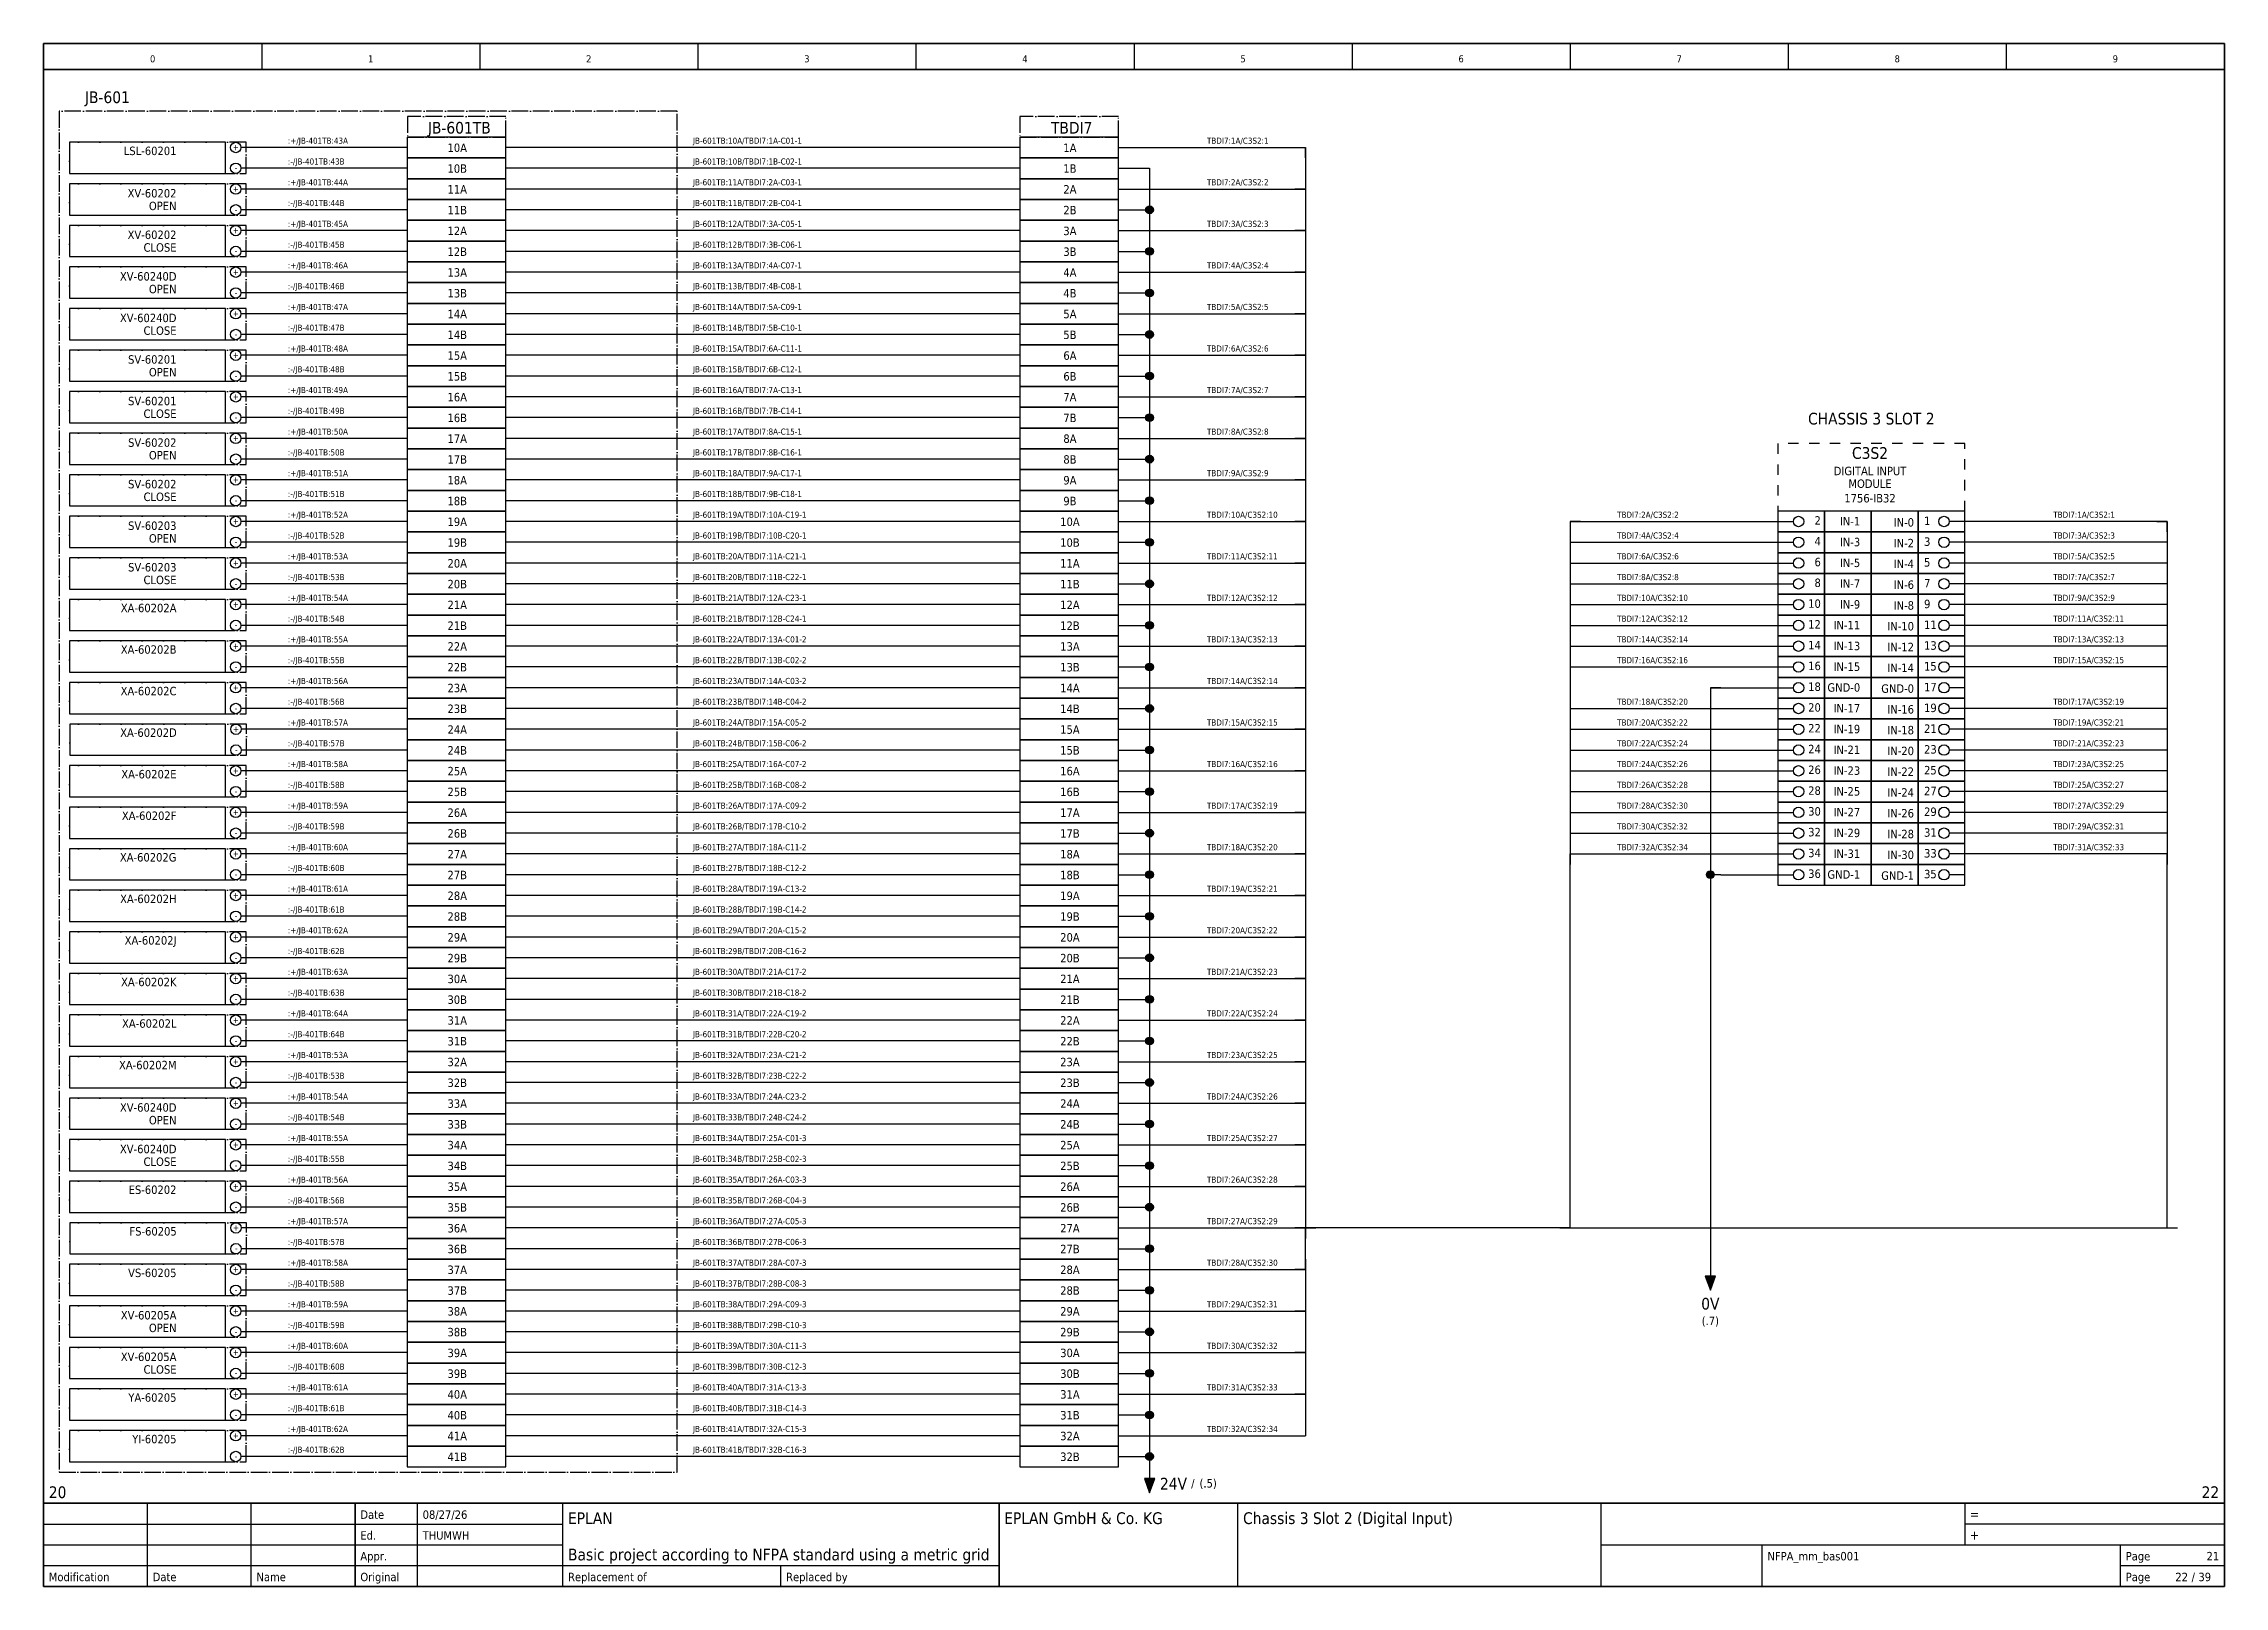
# Model space of a CAD drawing. Header units: millimetres. Extents: x 0 to 1792788, y -13 to 262234.
# Drawn here: x 0 to 420, y 0 to 297 of the extents above; entities that cross this region are included whole.
import ezdxf
from ezdxf.enums import TextEntityAlignment as Align

# ---------------------------------------------------------------- set-up
doc = ezdxf.new("R2010")
doc.units = ezdxf.units.MM
doc.linetypes.add('EPL_DASH', pattern=[1, 0.5, -0.5])
doc.linetypes.add('EPL_DASHDOT', pattern=[1, 0.8, -0.1, 0, -0.1])
for name, color, linetype, lineweight in [('EPLAN108', 5, 'Continuous', 35), ('EPLAN201', 7, 'Continuous', 35), ('EPLAN300', 5, 'Continuous', 25), ('EPLAN302', 5, 'Continuous', 25), ('EPLAN303', 6, 'Continuous', 25), ('EPLAN305', 5, 'Continuous', 25), ('EPLAN306', 6, 'EPL_DASH', 25), ('EPLAN307', 134, 'EPL_DASHDOT', 25), ('EPLAN311', 7, 'Continuous', 25), ('EPLAN317', 7, 'Continuous', 25), ('EPLAN400', 5, 'Continuous', 35), ('EPLAN403', 5, 'Continuous', 35), ('EPLAN405', 7, 'Continuous', 25), ('EPLAN421', 5, 'Continuous', 35), ('EPLAN429', 251, 'Continuous', 35), ('EPLAN432', 7, 'Continuous', 35), ('EPLAN433', 251, 'Continuous', 35), ('EPLAN440', 73, 'Continuous', 35), ('EPLAN442', 73, 'Continuous', 35), ('EPLAN451', 7, 'Continuous', 35), ('EPLAN452', 7, 'Continuous', 35), ('EPLAN453', 7, 'Continuous', 35), ('EPLAN500', 7, 'Continuous', 35), ('EPLAN501', 7, 'Continuous', 35), ('EPLAN502', 7, 'Continuous', 35), ('EPLAN503', 7, 'Continuous', 35), ('EPLAN504', 7, 'Continuous', 35)]:
    doc.layers.add(name, color=color, linetype=linetype, lineweight=lineweight)
doc.styles.add('Tahoma', font='')
doc.styles.get('Tahoma').set_extended_font_data('Tahoma')

msp = doc.modelspace()

# ---------------------------------------------------------------- texts
at = {"layer": 'EPLAN108', "color": 5, "style": 'Tahoma'}
for s, height, p in [('JB-601TB', 2.257, (80.05, 279)), ('TBDI7', 2.257, (198, 279)), ('CHASSIS 3 SLOT 2', 2.2575, (352, 223))]:
    msp.add_text(s, height=height, dxfattribs=at).set_placement(p, align=Align.BOTTOM_CENTER)

# ---------------------------------------------------------------- blocks, each defined once
blk = doc.blocks.new('EPLFRAME')
at = {"layer": 'EPLAN201', "linetype": 'Continuous', "lineweight": 25, "ltscale": 4}
for p, q in [((42, 297), (42, 292)), ((84, 297), (84, 292)), ((126, 297), (126, 292)), ((168, 297), (168, 292)), ((210, 297), (210, 292)), ((252, 297), (252, 292)), ((294, 297), (294, 292)), ((336, 297), (336, 292)), ((378, 297), (378, 292)), ((20, 0), (20, 16)), ((40, 0), (40, 16)), ((72, 0), (72, 16)), ((100, 0), (100, 16)), ((230, 0), (230, 16)), ((300, 0), (300, 16)), ((370, 16), (370, 8)), ((0, 12), (100, 12)), ((420, 12), (370, 12)), ((0, 8), (100, 8)), ((300, 8), (420, 8)), ((331, 0), (331, 8)), ((400, 0), (400, 8)), ((0, 4), (184, 4)), ((142, 0), (142, 4)), ((400, 4), (420, 4))]:
    blk.add_line(p, q, dxfattribs=at)
at = {"layer": 'EPLAN201', "linetype": 'Continuous', "lineweight": 35, "ltscale": 4}
for p, q in [((0, 292), (420, 292)), ((0, 16), (420, 16)), ((60, 0), (60, 16)), ((184, 0), (184, 16))]:
    blk.add_line(p, q, dxfattribs=at)
blk.add_lwpolyline([(0, 0), (420, 0), (420, 297), (0, 297)], close=True, dxfattribs=at)
at = {"layer": 'EPLAN201', "color": 7, "style": 'Tahoma'}
for s, height, p in [('Date', 1.625, (61, 13)), ('=', 1.81, (371, 13)), ('Ed.', 1.625, (61, 9)), ('+', 1.81, (371, 9)), ('Appr.', 1.625, (61, 5)), ('Page', 1.625, (401, 5)), ('Modification', 1.6254, (1, 1)), ('Date', 1.625, (21, 1)), ('Name', 1.625, (41, 1)), ('Original', 1.625, (61, 1)), ('Replacement of', 1.6254, (101, 1)), ('Replaced by', 1.6254, (143, 1)), ('Page', 1.625, (401, 1))]:
    blk.add_text(s, height=height, dxfattribs=at).set_placement(p)
blk.add_text('/', height=1.63, dxfattribs=at).set_placement((414, 1), align=Align.CENTER)
at = {"layer": 'EPLAN451', "color": 7, "style": 'Tahoma'}
for tag, p, height in [('14_10014', (101, 12), 2.26), ('14_10015', (185, 12), 2.26), ('14_10011', (101, 5), 2.26), ('14_10013', (332, 5), 1.63), ('14_10151', (73, 1), 1.63), ('14_10300', (415, 1), 1.63)]:
    blk.add_attdef(tag, p, '', height=height, dxfattribs=at)
blk.add_attdef('4_25020', text='', height=1.63, dxfattribs=at).set_placement((413, 1), align=Align.RIGHT)
at = {"layer": 'EPLAN452', "color": 7, "style": 'Tahoma'}
for tag, p, height in [('4_11041', (1, 17), 2.26), ('4_11071[1]', (1, 13), 1.63), ('4_11074[1]', (21, 13), 1.63), ('4_11070[1]', (41, 13), 1.63), ('4_11024', (73, 13), 1.63), ('4_11011', (231, 12), 2.26), ('4_11030', (301, 12), 2.26), ('4_20132_1001', (374, 13), 1.63), ('4_11071[2]', (1, 9), 1.63), ('4_11074[2]', (21, 9), 1.63), ('4_11070[2]', (41, 9), 1.63), ('4_11022', (73, 9), 1.63), ('4_20134_1001', (374, 9), 1.63), ('4_11071[3]', (1, 5), 1.63), ('4_11074[3]', (21, 5), 1.63), ('4_11070[3]', (41, 5), 1.63), ('4_11080', (73, 5), 1.63), ('4_11059', (301, 5), 1.63)]:
    blk.add_attdef(tag, p, '', height=height, dxfattribs=at)
for tag, height, p in [('4_11040', 2.26, (419, 17)), ('4_11000', 1.63, (419, 5)), ('4_11085', 1.63, (141, 1)), ('4_11086', 1.63, (183, 1))]:
    blk.add_attdef(tag, text='', height=height, dxfattribs=at).set_placement(p, align=Align.RIGHT)
at = {"layer": 'EPLAN453', "color": 7, "style": 'Tahoma'}
for tag, p in [('53_19005_1', (21, 293)), ('53_19005', (63, 293)), ('53_19005_8', (105, 293)), ('53_19005_6', (147, 293)), ('53_19005_7', (189, 293)), ('53_19005_9', (231, 293)), ('53_19005_3', (273, 293)), ('53_19005_2', (315, 293)), ('53_19005_4', (357, 293)), ('53_19005_5', (399, 293))]:
    blk.add_attdef(tag, text='', height=1.35, dxfattribs=at).set_placement(p, align=Align.BOTTOM_CENTER)
blk = doc.blocks.new('EPLSYM_LibrarySPECIAL_en_US_Symbol427_Variant5_Placement1')
at = {"layer": 'EPLAN421', "color": 5, "style": 'Tahoma'}
for tag, p in [('17_20029[1]', (-0.9525, 3.335)), ('17_20029[2]', (20.0025, 3.335))]:
    blk.add_attdef(tag, text='', height=1.1739, dxfattribs=at).set_placement(p, align=Align.BOTTOM_RIGHT)
at = {"layer": 'EPLAN433', "color": 251, "style": 'Tahoma'}
blk.add_attdef('17_20406_1', text='', height=1.6254, dxfattribs=at).set_placement((0.9525, 1.5875), align=Align.BOTTOM_RIGHT)
blk.add_attdef('17_20406', text='', height=1.6254, dxfattribs=at).set_placement((0.9525, 1.5875), align=Align.BOTTOM_LEFT)
blk = doc.blocks.new('EPLSYM_LibrarySPECIAL_en_US_Symbol427_Variant5_Placement1_1')
at = {"layer": 'EPLAN421', "color": 5, "style": 'Tahoma'}
for tag, p in [('17_20029[1]', (-0.9525, 3.335)), ('17_20029[2]', (20.0025, 3.335))]:
    blk.add_attdef(tag, text='', height=1.1739, dxfattribs=at).set_placement(p, align=Align.BOTTOM_RIGHT)
at = {"layer": 'EPLAN433', "color": 251, "style": 'Tahoma'}
blk.add_attdef('17_20406_1', text='', height=1.6254, dxfattribs=at).set_placement((0.9525, 1.5875), align=Align.BOTTOM_RIGHT)
blk.add_attdef('17_20406', text='', height=1.6254, dxfattribs=at).set_placement((0.9525, 1.5875), align=Align.BOTTOM_LEFT)
blk = doc.blocks.new('EPLSYM_LibrarySPECIAL_en_US_Symbol427_Variant5_Placement1_2')
at = {"layer": 'EPLAN421', "color": 5, "style": 'Tahoma'}
for tag, p in [('17_20029[1]', (-0.9525, 3.335)), ('17_20029[2]', (20.0025, 3.335))]:
    blk.add_attdef(tag, text='', height=1.1739, dxfattribs=at).set_placement(p, align=Align.BOTTOM_RIGHT)
at = {"layer": 'EPLAN433', "color": 251, "style": 'Tahoma'}
blk.add_attdef('17_20406_1', text='', height=1.6254, dxfattribs=at).set_placement((0.9525, 1.5875), align=Align.BOTTOM_RIGHT)
blk.add_attdef('17_20406', text='', height=1.6254, dxfattribs=at).set_placement((0.9525, 1.5875), align=Align.BOTTOM_LEFT)
blk = doc.blocks.new('EPLSYM_LibrarySPECIAL_en_US_Symbol427_Variant5_Placement1_3')
at = {"layer": 'EPLAN421', "color": 5, "style": 'Tahoma'}
for tag, p in [('17_20029[1]', (-0.9525, 3.335)), ('17_20029[2]', (20.0025, 3.335))]:
    blk.add_attdef(tag, text='', height=1.1739, dxfattribs=at).set_placement(p, align=Align.BOTTOM_RIGHT)
at = {"layer": 'EPLAN433', "color": 251, "style": 'Tahoma'}
blk.add_attdef('17_20406_1', text='', height=1.6254, dxfattribs=at).set_placement((0.9525, 1.5875), align=Align.BOTTOM_RIGHT)
blk.add_attdef('17_20406', text='', height=1.6254, dxfattribs=at).set_placement((0.9525, 1.5875), align=Align.BOTTOM_LEFT)
blk = doc.blocks.new('EPLSYM_LibrarySPECIAL_en_US_Symbol427_Variant5_Placement1_4')
at = {"layer": 'EPLAN421', "color": 5, "style": 'Tahoma'}
for tag, p in [('17_20029[1]', (-0.9525, 3.335)), ('17_20029[2]', (20.0025, 3.335))]:
    blk.add_attdef(tag, text='', height=1.1739, dxfattribs=at).set_placement(p, align=Align.BOTTOM_RIGHT)
at = {"layer": 'EPLAN433', "color": 251, "style": 'Tahoma'}
blk.add_attdef('17_20406_1', text='', height=1.6254, dxfattribs=at).set_placement((0.9525, 1.5875), align=Align.BOTTOM_RIGHT)
blk.add_attdef('17_20406', text='', height=1.6254, dxfattribs=at).set_placement((0.9525, 1.5875), align=Align.BOTTOM_LEFT)
blk = doc.blocks.new('EPLSYM_LibrarySPECIAL_en_US_Symbol427_Variant5_Placement1_5')
at = {"layer": 'EPLAN421', "color": 5, "style": 'Tahoma'}
for tag, p in [('17_20029[1]', (-0.9525, 3.335)), ('17_20029[2]', (20.0025, 3.335))]:
    blk.add_attdef(tag, text='', height=1.1739, dxfattribs=at).set_placement(p, align=Align.BOTTOM_RIGHT)
at = {"layer": 'EPLAN433', "color": 251, "style": 'Tahoma'}
blk.add_attdef('17_20406_1', text='', height=1.6254, dxfattribs=at).set_placement((0.9525, 1.5875), align=Align.BOTTOM_RIGHT)
blk.add_attdef('17_20406', text='', height=1.6254, dxfattribs=at).set_placement((0.9525, 1.5875), align=Align.BOTTOM_LEFT)
blk = doc.blocks.new('EPLSYM_LibrarySPECIAL_en_US_Symbol427_Variant5_Placement1_6')
at = {"layer": 'EPLAN421', "color": 5, "style": 'Tahoma'}
for tag, p in [('17_20029[1]', (-0.9525, 3.335)), ('17_20029[2]', (20.0025, 3.335))]:
    blk.add_attdef(tag, text='', height=1.1739, dxfattribs=at).set_placement(p, align=Align.BOTTOM_RIGHT)
at = {"layer": 'EPLAN433', "color": 251, "style": 'Tahoma'}
blk.add_attdef('17_20406_1', text='', height=1.6254, dxfattribs=at).set_placement((0.9525, 1.5875), align=Align.BOTTOM_RIGHT)
blk.add_attdef('17_20406', text='', height=1.6254, dxfattribs=at).set_placement((0.9525, 1.5875), align=Align.BOTTOM_LEFT)
blk = doc.blocks.new('EPLSYM_LibrarySPECIAL_en_US_Symbol427_Variant5_Placement1_7')
at = {"layer": 'EPLAN421', "color": 5, "style": 'Tahoma'}
for tag, p in [('17_20029[1]', (-0.9525, 3.335)), ('17_20029[2]', (20.0025, 3.335))]:
    blk.add_attdef(tag, text='', height=1.1739, dxfattribs=at).set_placement(p, align=Align.BOTTOM_RIGHT)
at = {"layer": 'EPLAN433', "color": 251, "style": 'Tahoma'}
blk.add_attdef('17_20406_1', text='', height=1.6254, dxfattribs=at).set_placement((0.9525, 1.5875), align=Align.BOTTOM_RIGHT)
blk.add_attdef('17_20406', text='', height=1.6254, dxfattribs=at).set_placement((0.9525, 1.5875), align=Align.BOTTOM_LEFT)
blk = doc.blocks.new('EPLSYM_LibrarySPECIAL_en_US_Symbol427_Variant5_Placement1_8')
at = {"layer": 'EPLAN421', "color": 5, "style": 'Tahoma'}
for tag, p in [('17_20029[1]', (-0.9525, 3.335)), ('17_20029[2]', (20.0025, 3.335))]:
    blk.add_attdef(tag, text='', height=1.1739, dxfattribs=at).set_placement(p, align=Align.BOTTOM_RIGHT)
at = {"layer": 'EPLAN433', "color": 251, "style": 'Tahoma'}
blk.add_attdef('17_20406_1', text='', height=1.6254, dxfattribs=at).set_placement((0.9525, 1.5875), align=Align.BOTTOM_RIGHT)
blk.add_attdef('17_20406', text='', height=1.6254, dxfattribs=at).set_placement((0.9525, 1.5875), align=Align.BOTTOM_LEFT)
blk = doc.blocks.new('EPLSYM_LibrarySPECIAL_en_US_Symbol427_Variant5_Placement1_9')
at = {"layer": 'EPLAN421', "color": 5, "style": 'Tahoma'}
for tag, p in [('17_20029[1]', (-0.9525, 3.335)), ('17_20029[2]', (20.0025, 3.335))]:
    blk.add_attdef(tag, text='', height=1.1739, dxfattribs=at).set_placement(p, align=Align.BOTTOM_RIGHT)
at = {"layer": 'EPLAN433', "color": 251, "style": 'Tahoma'}
blk.add_attdef('17_20406_1', text='', height=1.6254, dxfattribs=at).set_placement((0.9525, 1.5875), align=Align.BOTTOM_RIGHT)
blk.add_attdef('17_20406', text='', height=1.6254, dxfattribs=at).set_placement((0.9525, 1.5875), align=Align.BOTTOM_LEFT)
blk = doc.blocks.new('EPLSYM_LibrarySPECIAL_en_US_Symbol427_Variant5_Placement1_10')
at = {"layer": 'EPLAN421', "color": 5, "style": 'Tahoma'}
for tag, p in [('17_20029[1]', (-0.9525, 3.335)), ('17_20029[2]', (20.0025, 3.335))]:
    blk.add_attdef(tag, text='', height=1.1739, dxfattribs=at).set_placement(p, align=Align.BOTTOM_RIGHT)
at = {"layer": 'EPLAN433', "color": 251, "style": 'Tahoma'}
blk.add_attdef('17_20406_1', text='', height=1.6254, dxfattribs=at).set_placement((0.9525, 1.5875), align=Align.BOTTOM_RIGHT)
blk.add_attdef('17_20406', text='', height=1.6254, dxfattribs=at).set_placement((0.9525, 1.5875), align=Align.BOTTOM_LEFT)
blk = doc.blocks.new('EPLSYM_LibrarySPECIAL_en_US_Symbol427_Variant5_Placement1_11')
at = {"layer": 'EPLAN421', "color": 5, "style": 'Tahoma'}
for tag, p in [('17_20029[1]', (-0.9525, 3.335)), ('17_20029[2]', (20.0025, 3.335))]:
    blk.add_attdef(tag, text='', height=1.1739, dxfattribs=at).set_placement(p, align=Align.BOTTOM_RIGHT)
at = {"layer": 'EPLAN433', "color": 251, "style": 'Tahoma'}
blk.add_attdef('17_20406_1', text='', height=1.6254, dxfattribs=at).set_placement((0.9525, 1.5875), align=Align.BOTTOM_RIGHT)
blk.add_attdef('17_20406', text='', height=1.6254, dxfattribs=at).set_placement((0.9525, 1.5875), align=Align.BOTTOM_LEFT)
blk = doc.blocks.new('EPLSYM_LibrarySPECIAL_en_US_Symbol427_Variant5_Placement1_12')
at = {"layer": 'EPLAN421', "color": 5, "style": 'Tahoma'}
for tag, p in [('17_20029[1]', (-0.9525, 3.335)), ('17_20029[2]', (20.0025, 3.335))]:
    blk.add_attdef(tag, text='', height=1.1739, dxfattribs=at).set_placement(p, align=Align.BOTTOM_RIGHT)
at = {"layer": 'EPLAN433', "color": 251, "style": 'Tahoma'}
blk.add_attdef('17_20406_1', text='', height=1.6254, dxfattribs=at).set_placement((0.9525, 1.5875), align=Align.BOTTOM_RIGHT)
blk.add_attdef('17_20406', text='', height=1.6254, dxfattribs=at).set_placement((0.9525, 1.5875), align=Align.BOTTOM_LEFT)
blk = doc.blocks.new('EPLSYM_LibrarySPECIAL_en_US_Symbol427_Variant5_Placement1_13')
at = {"layer": 'EPLAN421', "color": 5, "style": 'Tahoma'}
for tag, p in [('17_20029[1]', (-0.9525, 3.335)), ('17_20029[2]', (20.0025, 3.335))]:
    blk.add_attdef(tag, text='', height=1.1739, dxfattribs=at).set_placement(p, align=Align.BOTTOM_RIGHT)
at = {"layer": 'EPLAN433', "color": 251, "style": 'Tahoma'}
blk.add_attdef('17_20406_1', text='', height=1.6254, dxfattribs=at).set_placement((0.9525, 1.5875), align=Align.BOTTOM_RIGHT)
blk.add_attdef('17_20406', text='', height=1.6254, dxfattribs=at).set_placement((0.9525, 1.5875), align=Align.BOTTOM_LEFT)
blk = doc.blocks.new('EPLSYM_LibrarySPECIAL_en_US_Symbol427_Variant5_Placement1_14')
at = {"layer": 'EPLAN421', "color": 5, "style": 'Tahoma'}
for tag, p in [('17_20029[1]', (-0.9525, 3.335)), ('17_20029[2]', (20.0025, 3.335))]:
    blk.add_attdef(tag, text='', height=1.1739, dxfattribs=at).set_placement(p, align=Align.BOTTOM_RIGHT)
at = {"layer": 'EPLAN433', "color": 251, "style": 'Tahoma'}
blk.add_attdef('17_20406_1', text='', height=1.6254, dxfattribs=at).set_placement((0.9525, 1.5875), align=Align.BOTTOM_RIGHT)
blk.add_attdef('17_20406', text='', height=1.6254, dxfattribs=at).set_placement((0.9525, 1.5875), align=Align.BOTTOM_LEFT)
blk = doc.blocks.new('EPLSYM_LibrarySPECIAL_en_US_Symbol427_Variant5_Placement1_15')
at = {"layer": 'EPLAN421', "color": 5, "style": 'Tahoma'}
for tag, p in [('17_20029[1]', (-0.9525, 3.335)), ('17_20029[2]', (20.0025, 3.335))]:
    blk.add_attdef(tag, text='', height=1.1739, dxfattribs=at).set_placement(p, align=Align.BOTTOM_RIGHT)
at = {"layer": 'EPLAN433', "color": 251, "style": 'Tahoma'}
blk.add_attdef('17_20406_1', text='', height=1.6254, dxfattribs=at).set_placement((0.9525, 1.5875), align=Align.BOTTOM_RIGHT)
blk.add_attdef('17_20406', text='', height=1.6254, dxfattribs=at).set_placement((0.9525, 1.5875), align=Align.BOTTOM_LEFT)
blk = doc.blocks.new('EPLSYM_LibrarySPECIAL_en_US_Symbol427_Variant5_Placement1_16')
at = {"layer": 'EPLAN421', "color": 5, "style": 'Tahoma'}
for tag, p in [('17_20029[1]', (-0.9525, 3.335)), ('17_20029[2]', (20.0025, 3.335))]:
    blk.add_attdef(tag, text='', height=1.1739, dxfattribs=at).set_placement(p, align=Align.BOTTOM_RIGHT)
at = {"layer": 'EPLAN433', "color": 251, "style": 'Tahoma'}
blk.add_attdef('17_20406_1', text='', height=1.6254, dxfattribs=at).set_placement((0.9525, 1.5875), align=Align.BOTTOM_RIGHT)
blk.add_attdef('17_20406', text='', height=1.6254, dxfattribs=at).set_placement((0.9525, 1.5875), align=Align.BOTTOM_LEFT)
blk = doc.blocks.new('EPLSYM_LibrarySPECIAL_en_US_Symbol427_Variant5_Placement1_17')
at = {"layer": 'EPLAN421', "color": 5, "style": 'Tahoma'}
for tag, p in [('17_20029[1]', (-0.9525, 3.335)), ('17_20029[2]', (20.0025, 3.335))]:
    blk.add_attdef(tag, text='', height=1.1739, dxfattribs=at).set_placement(p, align=Align.BOTTOM_RIGHT)
at = {"layer": 'EPLAN433', "color": 251, "style": 'Tahoma'}
blk.add_attdef('17_20406_1', text='', height=1.6254, dxfattribs=at).set_placement((0.9525, 1.5875), align=Align.BOTTOM_RIGHT)
blk.add_attdef('17_20406', text='', height=1.6254, dxfattribs=at).set_placement((0.9525, 1.5875), align=Align.BOTTOM_LEFT)
blk = doc.blocks.new('EPLSYM_LibrarySPECIAL_en_US_Symbol427_Variant5_Placement1_18')
at = {"layer": 'EPLAN421', "color": 5, "style": 'Tahoma'}
for tag, p in [('17_20029[1]', (-0.9525, 3.335)), ('17_20029[2]', (20.0025, 3.335))]:
    blk.add_attdef(tag, text='', height=1.1739, dxfattribs=at).set_placement(p, align=Align.BOTTOM_RIGHT)
at = {"layer": 'EPLAN433', "color": 251, "style": 'Tahoma'}
blk.add_attdef('17_20406_1', text='', height=1.6254, dxfattribs=at).set_placement((0.9525, 1.5875), align=Align.BOTTOM_RIGHT)
blk.add_attdef('17_20406', text='', height=1.6254, dxfattribs=at).set_placement((0.9525, 1.5875), align=Align.BOTTOM_LEFT)
blk = doc.blocks.new('EPLSYM_LibrarySPECIAL_en_US_Symbol427_Variant5_Placement1_19')
at = {"layer": 'EPLAN421', "color": 5, "style": 'Tahoma'}
for tag, p in [('17_20029[1]', (-0.9525, 3.335)), ('17_20029[2]', (20.0025, 3.335))]:
    blk.add_attdef(tag, text='', height=1.1739, dxfattribs=at).set_placement(p, align=Align.BOTTOM_RIGHT)
at = {"layer": 'EPLAN433', "color": 251, "style": 'Tahoma'}
blk.add_attdef('17_20406_1', text='', height=1.6254, dxfattribs=at).set_placement((0.9525, 1.5875), align=Align.BOTTOM_RIGHT)
blk.add_attdef('17_20406', text='', height=1.6254, dxfattribs=at).set_placement((0.9525, 1.5875), align=Align.BOTTOM_LEFT)
blk = doc.blocks.new('EPLSYM_LibrarySPECIAL_en_US_Symbol427_Variant5_Placement1_20')
at = {"layer": 'EPLAN421', "color": 5, "style": 'Tahoma'}
for tag, p in [('17_20029[1]', (-0.9525, 3.335)), ('17_20029[2]', (20.0025, 3.335))]:
    blk.add_attdef(tag, text='', height=1.1739, dxfattribs=at).set_placement(p, align=Align.BOTTOM_RIGHT)
at = {"layer": 'EPLAN433', "color": 251, "style": 'Tahoma'}
blk.add_attdef('17_20406_1', text='', height=1.6254, dxfattribs=at).set_placement((0.9525, 1.5875), align=Align.BOTTOM_RIGHT)
blk.add_attdef('17_20406', text='', height=1.6254, dxfattribs=at).set_placement((0.9525, 1.5875), align=Align.BOTTOM_LEFT)
blk = doc.blocks.new('EPLSYM_LibrarySPECIAL_en_US_Symbol427_Variant5_Placement1_21')
at = {"layer": 'EPLAN421', "color": 5, "style": 'Tahoma'}
for tag, p in [('17_20029[1]', (-0.9525, 3.335)), ('17_20029[2]', (20.0025, 3.335))]:
    blk.add_attdef(tag, text='', height=1.1739, dxfattribs=at).set_placement(p, align=Align.BOTTOM_RIGHT)
at = {"layer": 'EPLAN433', "color": 251, "style": 'Tahoma'}
blk.add_attdef('17_20406_1', text='', height=1.6254, dxfattribs=at).set_placement((0.9525, 1.5875), align=Align.BOTTOM_RIGHT)
blk.add_attdef('17_20406', text='', height=1.6254, dxfattribs=at).set_placement((0.9525, 1.5875), align=Align.BOTTOM_LEFT)
blk = doc.blocks.new('EPLSYM_LibrarySPECIAL_en_US_Symbol427_Variant5_Placement1_22')
at = {"layer": 'EPLAN421', "color": 5, "style": 'Tahoma'}
for tag, p in [('17_20029[1]', (-0.9525, 3.335)), ('17_20029[2]', (20.0025, 3.335))]:
    blk.add_attdef(tag, text='', height=1.1739, dxfattribs=at).set_placement(p, align=Align.BOTTOM_RIGHT)
at = {"layer": 'EPLAN433', "color": 251, "style": 'Tahoma'}
blk.add_attdef('17_20406_1', text='', height=1.6254, dxfattribs=at).set_placement((0.9525, 1.5875), align=Align.BOTTOM_RIGHT)
blk.add_attdef('17_20406', text='', height=1.6254, dxfattribs=at).set_placement((0.9525, 1.5875), align=Align.BOTTOM_LEFT)
blk = doc.blocks.new('EPLSYM_LibrarySPECIAL_en_US_Symbol427_Variant5_Placement1_23')
at = {"layer": 'EPLAN421', "color": 5, "style": 'Tahoma'}
for tag, p in [('17_20029[1]', (-0.9525, 3.335)), ('17_20029[2]', (20.0025, 3.335))]:
    blk.add_attdef(tag, text='', height=1.1739, dxfattribs=at).set_placement(p, align=Align.BOTTOM_RIGHT)
at = {"layer": 'EPLAN433', "color": 251, "style": 'Tahoma'}
blk.add_attdef('17_20406_1', text='', height=1.6254, dxfattribs=at).set_placement((0.9525, 1.5875), align=Align.BOTTOM_RIGHT)
blk.add_attdef('17_20406', text='', height=1.6254, dxfattribs=at).set_placement((0.9525, 1.5875), align=Align.BOTTOM_LEFT)
blk = doc.blocks.new('EPLSYM_LibrarySPECIAL_en_US_Symbol427_Variant5_Placement1_24')
at = {"layer": 'EPLAN421', "color": 5, "style": 'Tahoma'}
for tag, p in [('17_20029[1]', (-0.9525, 3.335)), ('17_20029[2]', (20.0025, 3.335))]:
    blk.add_attdef(tag, text='', height=1.1739, dxfattribs=at).set_placement(p, align=Align.BOTTOM_RIGHT)
at = {"layer": 'EPLAN433', "color": 251, "style": 'Tahoma'}
blk.add_attdef('17_20406_1', text='', height=1.6254, dxfattribs=at).set_placement((0.9525, 1.5875), align=Align.BOTTOM_RIGHT)
blk.add_attdef('17_20406', text='', height=1.6254, dxfattribs=at).set_placement((0.9525, 1.5875), align=Align.BOTTOM_LEFT)
blk = doc.blocks.new('EPLSYM_LibrarySPECIAL_en_US_Symbol427_Variant5_Placement1_25')
at = {"layer": 'EPLAN421', "color": 5, "style": 'Tahoma'}
for tag, p in [('17_20029[1]', (-0.9525, 3.335)), ('17_20029[2]', (20.0025, 3.335))]:
    blk.add_attdef(tag, text='', height=1.1739, dxfattribs=at).set_placement(p, align=Align.BOTTOM_RIGHT)
at = {"layer": 'EPLAN433', "color": 251, "style": 'Tahoma'}
blk.add_attdef('17_20406_1', text='', height=1.6254, dxfattribs=at).set_placement((0.9525, 1.5875), align=Align.BOTTOM_RIGHT)
blk.add_attdef('17_20406', text='', height=1.6254, dxfattribs=at).set_placement((0.9525, 1.5875), align=Align.BOTTOM_LEFT)
blk = doc.blocks.new('EPLSYM_LibrarySPECIAL_en_US_Symbol427_Variant5_Placement1_26')
at = {"layer": 'EPLAN421', "color": 5, "style": 'Tahoma'}
for tag, p in [('17_20029[1]', (-0.9525, 3.335)), ('17_20029[2]', (20.0025, 3.335))]:
    blk.add_attdef(tag, text='', height=1.1739, dxfattribs=at).set_placement(p, align=Align.BOTTOM_RIGHT)
at = {"layer": 'EPLAN433', "color": 251, "style": 'Tahoma'}
blk.add_attdef('17_20406_1', text='', height=1.6254, dxfattribs=at).set_placement((0.9525, 1.5875), align=Align.BOTTOM_RIGHT)
blk.add_attdef('17_20406', text='', height=1.6254, dxfattribs=at).set_placement((0.9525, 1.5875), align=Align.BOTTOM_LEFT)
blk = doc.blocks.new('EPLSYM_LibrarySPECIAL_en_US_Symbol427_Variant5_Placement1_27')
at = {"layer": 'EPLAN421', "color": 5, "style": 'Tahoma'}
for tag, p in [('17_20029[1]', (-0.9525, 3.335)), ('17_20029[2]', (20.0025, 3.335))]:
    blk.add_attdef(tag, text='', height=1.1739, dxfattribs=at).set_placement(p, align=Align.BOTTOM_RIGHT)
at = {"layer": 'EPLAN433', "color": 251, "style": 'Tahoma'}
blk.add_attdef('17_20406_1', text='', height=1.6254, dxfattribs=at).set_placement((0.9525, 1.5875), align=Align.BOTTOM_RIGHT)
blk.add_attdef('17_20406', text='', height=1.6254, dxfattribs=at).set_placement((0.9525, 1.5875), align=Align.BOTTOM_LEFT)
blk = doc.blocks.new('EPLSYM_LibrarySPECIAL_en_US_Symbol427_Variant5_Placement1_28')
at = {"layer": 'EPLAN421', "color": 5, "style": 'Tahoma'}
for tag, p in [('17_20029[1]', (-0.9525, 3.335)), ('17_20029[2]', (20.0025, 3.335))]:
    blk.add_attdef(tag, text='', height=1.1739, dxfattribs=at).set_placement(p, align=Align.BOTTOM_RIGHT)
at = {"layer": 'EPLAN433', "color": 251, "style": 'Tahoma'}
blk.add_attdef('17_20406_1', text='', height=1.6254, dxfattribs=at).set_placement((0.9525, 1.5875), align=Align.BOTTOM_RIGHT)
blk.add_attdef('17_20406', text='', height=1.6254, dxfattribs=at).set_placement((0.9525, 1.5875), align=Align.BOTTOM_LEFT)
blk = doc.blocks.new('EPLSYM_LibrarySPECIAL_en_US_Symbol427_Variant5_Placement1_29')
at = {"layer": 'EPLAN421', "color": 5, "style": 'Tahoma'}
for tag, p in [('17_20029[1]', (-0.9525, 3.335)), ('17_20029[2]', (20.0025, 3.335))]:
    blk.add_attdef(tag, text='', height=1.1739, dxfattribs=at).set_placement(p, align=Align.BOTTOM_RIGHT)
at = {"layer": 'EPLAN433', "color": 251, "style": 'Tahoma'}
blk.add_attdef('17_20406_1', text='', height=1.6254, dxfattribs=at).set_placement((0.9525, 1.5875), align=Align.BOTTOM_RIGHT)
blk.add_attdef('17_20406', text='', height=1.6254, dxfattribs=at).set_placement((0.9525, 1.5875), align=Align.BOTTOM_LEFT)
blk = doc.blocks.new('EPLSYM_LibrarySPECIAL_en_US_Symbol427_Variant5_Placement1_30')
at = {"layer": 'EPLAN421', "color": 5, "style": 'Tahoma'}
for tag, p in [('17_20029[1]', (-0.9525, 3.335)), ('17_20029[2]', (20.0025, 3.335))]:
    blk.add_attdef(tag, text='', height=1.1739, dxfattribs=at).set_placement(p, align=Align.BOTTOM_RIGHT)
at = {"layer": 'EPLAN433', "color": 251, "style": 'Tahoma'}
blk.add_attdef('17_20406_1', text='', height=1.6254, dxfattribs=at).set_placement((0.9525, 1.5875), align=Align.BOTTOM_RIGHT)
blk.add_attdef('17_20406', text='', height=1.6254, dxfattribs=at).set_placement((0.9525, 1.5875), align=Align.BOTTOM_LEFT)
blk = doc.blocks.new('EPLSYM_LibrarySPECIAL_en_US_Symbol427_Variant5_Placement1_31')
at = {"layer": 'EPLAN421', "color": 5, "style": 'Tahoma'}
for tag, p in [('17_20029[1]', (-0.9525, 3.335)), ('17_20029[2]', (20.0025, 3.335))]:
    blk.add_attdef(tag, text='', height=1.1739, dxfattribs=at).set_placement(p, align=Align.BOTTOM_RIGHT)
at = {"layer": 'EPLAN433', "color": 251, "style": 'Tahoma'}
blk.add_attdef('17_20406_1', text='', height=1.6254, dxfattribs=at).set_placement((0.9525, 1.5875), align=Align.BOTTOM_RIGHT)
blk.add_attdef('17_20406', text='', height=1.6254, dxfattribs=at).set_placement((0.9525, 1.5875), align=Align.BOTTOM_LEFT)
blk = doc.blocks.new('EPLSYM_LibrarySPECIAL_en_US_Symbol427_Variant5_Placement1_32')
at = {"layer": 'EPLAN421', "color": 5, "style": 'Tahoma'}
for tag, p in [('17_20029[1]', (-0.9525, 3.335)), ('17_20029[2]', (20.0025, 3.335))]:
    blk.add_attdef(tag, text='', height=1.1739, dxfattribs=at).set_placement(p, align=Align.BOTTOM_RIGHT)
at = {"layer": 'EPLAN433', "color": 251, "style": 'Tahoma'}
blk.add_attdef('17_20406_1', text='', height=1.6254, dxfattribs=at).set_placement((0.9525, 1.5875), align=Align.BOTTOM_RIGHT)
blk.add_attdef('17_20406', text='', height=1.6254, dxfattribs=at).set_placement((0.9525, 1.5875), align=Align.BOTTOM_LEFT)
blk = doc.blocks.new('EPLSYM_LibrarySPECIAL_en_US_Symbol427_Variant5_Placement1_33')
at = {"layer": 'EPLAN421', "color": 5, "style": 'Tahoma'}
for tag, p in [('17_20029[1]', (-0.9525, 3.335)), ('17_20029[2]', (20.0025, 3.335))]:
    blk.add_attdef(tag, text='', height=1.1739, dxfattribs=at).set_placement(p, align=Align.BOTTOM_RIGHT)
at = {"layer": 'EPLAN433', "color": 251, "style": 'Tahoma'}
blk.add_attdef('17_20406_1', text='', height=1.6254, dxfattribs=at).set_placement((0.9525, 1.5875), align=Align.BOTTOM_RIGHT)
blk.add_attdef('17_20406', text='', height=1.6254, dxfattribs=at).set_placement((0.9525, 1.5875), align=Align.BOTTOM_LEFT)
blk = doc.blocks.new('EPLSYM_LibrarySPECIAL_en_US_Symbol427_Variant5_Placement1_34')
at = {"layer": 'EPLAN421', "color": 5, "style": 'Tahoma'}
for tag, p in [('17_20029[1]', (-0.9525, 3.335)), ('17_20029[2]', (20.0025, 3.335))]:
    blk.add_attdef(tag, text='', height=1.1739, dxfattribs=at).set_placement(p, align=Align.BOTTOM_RIGHT)
at = {"layer": 'EPLAN433', "color": 251, "style": 'Tahoma'}
blk.add_attdef('17_20406_1', text='', height=1.6254, dxfattribs=at).set_placement((0.9525, 1.5875), align=Align.BOTTOM_RIGHT)
blk.add_attdef('17_20406', text='', height=1.6254, dxfattribs=at).set_placement((0.9525, 1.5875), align=Align.BOTTOM_LEFT)
blk = doc.blocks.new('EPLSYM_LibrarySPECIAL_en_US_Symbol427_Variant5_Placement1_35')
at = {"layer": 'EPLAN421', "color": 5, "style": 'Tahoma'}
for tag, p in [('17_20029[1]', (-0.9525, 3.335)), ('17_20029[2]', (20.0025, 3.335))]:
    blk.add_attdef(tag, text='', height=1.1739, dxfattribs=at).set_placement(p, align=Align.BOTTOM_RIGHT)
at = {"layer": 'EPLAN433', "color": 251, "style": 'Tahoma'}
blk.add_attdef('17_20406_1', text='', height=1.6254, dxfattribs=at).set_placement((0.9525, 1.5875), align=Align.BOTTOM_RIGHT)
blk.add_attdef('17_20406', text='', height=1.6254, dxfattribs=at).set_placement((0.9525, 1.5875), align=Align.BOTTOM_LEFT)
blk = doc.blocks.new('EPLSYM_LibrarySPECIAL_en_US_Symbol427_Variant5_Placement1_36')
at = {"layer": 'EPLAN421', "color": 5, "style": 'Tahoma'}
for tag, p in [('17_20029[1]', (-0.9525, 3.335)), ('17_20029[2]', (20.0025, 3.335))]:
    blk.add_attdef(tag, text='', height=1.1739, dxfattribs=at).set_placement(p, align=Align.BOTTOM_RIGHT)
at = {"layer": 'EPLAN433', "color": 251, "style": 'Tahoma'}
blk.add_attdef('17_20406_1', text='', height=1.6254, dxfattribs=at).set_placement((0.9525, 1.5875), align=Align.BOTTOM_RIGHT)
blk.add_attdef('17_20406', text='', height=1.6254, dxfattribs=at).set_placement((0.9525, 1.5875), align=Align.BOTTOM_LEFT)
blk = doc.blocks.new('EPLSYM_LibrarySPECIAL_en_US_Symbol427_Variant5_Placement1_37')
at = {"layer": 'EPLAN421', "color": 5, "style": 'Tahoma'}
for tag, p in [('17_20029[1]', (-0.9525, 3.335)), ('17_20029[2]', (20.0025, 3.335))]:
    blk.add_attdef(tag, text='', height=1.1739, dxfattribs=at).set_placement(p, align=Align.BOTTOM_RIGHT)
at = {"layer": 'EPLAN433', "color": 251, "style": 'Tahoma'}
blk.add_attdef('17_20406_1', text='', height=1.6254, dxfattribs=at).set_placement((0.9525, 1.5875), align=Align.BOTTOM_RIGHT)
blk.add_attdef('17_20406', text='', height=1.6254, dxfattribs=at).set_placement((0.9525, 1.5875), align=Align.BOTTOM_LEFT)
blk = doc.blocks.new('EPLSYM_LibrarySPECIAL_en_US_Symbol427_Variant5_Placement1_38')
at = {"layer": 'EPLAN421', "color": 5, "style": 'Tahoma'}
for tag, p in [('17_20029[1]', (-0.9525, 3.335)), ('17_20029[2]', (20.0025, 3.335))]:
    blk.add_attdef(tag, text='', height=1.1739, dxfattribs=at).set_placement(p, align=Align.BOTTOM_RIGHT)
at = {"layer": 'EPLAN433', "color": 251, "style": 'Tahoma'}
blk.add_attdef('17_20406_1', text='', height=1.6254, dxfattribs=at).set_placement((0.9525, 1.5875), align=Align.BOTTOM_RIGHT)
blk.add_attdef('17_20406', text='', height=1.6254, dxfattribs=at).set_placement((0.9525, 1.5875), align=Align.BOTTOM_LEFT)
blk = doc.blocks.new('EPLSYM_LibrarySPECIAL_en_US_Symbol427_Variant5_Placement1_39')
at = {"layer": 'EPLAN421', "color": 5, "style": 'Tahoma'}
for tag, p in [('17_20029[1]', (-0.9525, 3.335)), ('17_20029[2]', (20.0025, 3.335))]:
    blk.add_attdef(tag, text='', height=1.1739, dxfattribs=at).set_placement(p, align=Align.BOTTOM_RIGHT)
at = {"layer": 'EPLAN433', "color": 251, "style": 'Tahoma'}
blk.add_attdef('17_20406_1', text='', height=1.6254, dxfattribs=at).set_placement((0.9525, 1.5875), align=Align.BOTTOM_RIGHT)
blk.add_attdef('17_20406', text='', height=1.6254, dxfattribs=at).set_placement((0.9525, 1.5875), align=Align.BOTTOM_LEFT)
blk = doc.blocks.new('EPLSYM_LibrarySPECIAL_en_US_Symbol427_Variant5_Placement1_40')
at = {"layer": 'EPLAN421', "color": 5, "style": 'Tahoma'}
for tag, p in [('17_20029[1]', (-0.9525, 3.335)), ('17_20029[2]', (20.0025, 3.335))]:
    blk.add_attdef(tag, text='', height=1.1739, dxfattribs=at).set_placement(p, align=Align.BOTTOM_RIGHT)
at = {"layer": 'EPLAN433', "color": 251, "style": 'Tahoma'}
blk.add_attdef('17_20406_1', text='', height=1.6254, dxfattribs=at).set_placement((0.9525, 1.5875), align=Align.BOTTOM_RIGHT)
blk.add_attdef('17_20406', text='', height=1.6254, dxfattribs=at).set_placement((0.9525, 1.5875), align=Align.BOTTOM_LEFT)
blk = doc.blocks.new('EPLSYM_LibrarySPECIAL_en_US_Symbol427_Variant5_Placement1_41')
at = {"layer": 'EPLAN421', "color": 5, "style": 'Tahoma'}
for tag, p in [('17_20029[1]', (-0.9525, 3.335)), ('17_20029[2]', (20.0025, 3.335))]:
    blk.add_attdef(tag, text='', height=1.1739, dxfattribs=at).set_placement(p, align=Align.BOTTOM_RIGHT)
at = {"layer": 'EPLAN433', "color": 251, "style": 'Tahoma'}
blk.add_attdef('17_20406_1', text='', height=1.6254, dxfattribs=at).set_placement((0.9525, 1.5875), align=Align.BOTTOM_RIGHT)
blk.add_attdef('17_20406', text='', height=1.6254, dxfattribs=at).set_placement((0.9525, 1.5875), align=Align.BOTTOM_LEFT)
blk = doc.blocks.new('EPLSYM_LibrarySPECIAL_en_US_Symbol427_Variant5_Placement1_42')
at = {"layer": 'EPLAN421', "color": 5, "style": 'Tahoma'}
for tag, p in [('17_20029[1]', (-0.9525, 3.335)), ('17_20029[2]', (20.0025, 3.335))]:
    blk.add_attdef(tag, text='', height=1.1739, dxfattribs=at).set_placement(p, align=Align.BOTTOM_RIGHT)
at = {"layer": 'EPLAN433', "color": 251, "style": 'Tahoma'}
blk.add_attdef('17_20406_1', text='', height=1.6254, dxfattribs=at).set_placement((0.9525, 1.5875), align=Align.BOTTOM_RIGHT)
blk.add_attdef('17_20406', text='', height=1.6254, dxfattribs=at).set_placement((0.9525, 1.5875), align=Align.BOTTOM_LEFT)
blk = doc.blocks.new('EPLSYM_LibrarySPECIAL_en_US_Symbol427_Variant5_Placement1_43')
at = {"layer": 'EPLAN421', "color": 5, "style": 'Tahoma'}
for tag, p in [('17_20029[1]', (-0.9525, 3.335)), ('17_20029[2]', (20.0025, 3.335))]:
    blk.add_attdef(tag, text='', height=1.1739, dxfattribs=at).set_placement(p, align=Align.BOTTOM_RIGHT)
at = {"layer": 'EPLAN433', "color": 251, "style": 'Tahoma'}
blk.add_attdef('17_20406_1', text='', height=1.6254, dxfattribs=at).set_placement((0.9525, 1.5875), align=Align.BOTTOM_RIGHT)
blk.add_attdef('17_20406', text='', height=1.6254, dxfattribs=at).set_placement((0.9525, 1.5875), align=Align.BOTTOM_LEFT)
blk = doc.blocks.new('EPLSYM_LibrarySPECIAL_en_US_Symbol427_Variant5_Placement1_44')
at = {"layer": 'EPLAN421', "color": 5, "style": 'Tahoma'}
for tag, p in [('17_20029[1]', (-0.9525, 3.335)), ('17_20029[2]', (20.0025, 3.335))]:
    blk.add_attdef(tag, text='', height=1.1739, dxfattribs=at).set_placement(p, align=Align.BOTTOM_RIGHT)
at = {"layer": 'EPLAN433', "color": 251, "style": 'Tahoma'}
blk.add_attdef('17_20406_1', text='', height=1.6254, dxfattribs=at).set_placement((0.9525, 1.5875), align=Align.BOTTOM_RIGHT)
blk.add_attdef('17_20406', text='', height=1.6254, dxfattribs=at).set_placement((0.9525, 1.5875), align=Align.BOTTOM_LEFT)
blk = doc.blocks.new('EPLSYM_LibrarySPECIAL_en_US_Symbol427_Variant5_Placement1_45')
at = {"layer": 'EPLAN421', "color": 5, "style": 'Tahoma'}
for tag, p in [('17_20029[1]', (-0.9525, 3.335)), ('17_20029[2]', (20.0025, 3.335))]:
    blk.add_attdef(tag, text='', height=1.1739, dxfattribs=at).set_placement(p, align=Align.BOTTOM_RIGHT)
at = {"layer": 'EPLAN433', "color": 251, "style": 'Tahoma'}
blk.add_attdef('17_20406_1', text='', height=1.6254, dxfattribs=at).set_placement((0.9525, 1.5875), align=Align.BOTTOM_RIGHT)
blk.add_attdef('17_20406', text='', height=1.6254, dxfattribs=at).set_placement((0.9525, 1.5875), align=Align.BOTTOM_LEFT)
blk = doc.blocks.new('EPLSYM_LibrarySPECIAL_en_US_Symbol427_Variant5_Placement1_46')
at = {"layer": 'EPLAN421', "color": 5, "style": 'Tahoma'}
for tag, p in [('17_20029[1]', (-0.9525, 3.335)), ('17_20029[2]', (20.0025, 3.335))]:
    blk.add_attdef(tag, text='', height=1.1739, dxfattribs=at).set_placement(p, align=Align.BOTTOM_RIGHT)
at = {"layer": 'EPLAN433', "color": 251, "style": 'Tahoma'}
blk.add_attdef('17_20406_1', text='', height=1.6254, dxfattribs=at).set_placement((0.9525, 1.5875), align=Align.BOTTOM_RIGHT)
blk.add_attdef('17_20406', text='', height=1.6254, dxfattribs=at).set_placement((0.9525, 1.5875), align=Align.BOTTOM_LEFT)
blk = doc.blocks.new('EPLSYM_LibrarySPECIAL_en_US_Symbol427_Variant5_Placement1_47')
at = {"layer": 'EPLAN421', "color": 5, "style": 'Tahoma'}
for tag, p in [('17_20029[1]', (-0.9525, 3.335)), ('17_20029[2]', (20.0025, 3.335))]:
    blk.add_attdef(tag, text='', height=1.1739, dxfattribs=at).set_placement(p, align=Align.BOTTOM_RIGHT)
at = {"layer": 'EPLAN433', "color": 251, "style": 'Tahoma'}
blk.add_attdef('17_20406_1', text='', height=1.6254, dxfattribs=at).set_placement((0.9525, 1.5875), align=Align.BOTTOM_RIGHT)
blk.add_attdef('17_20406', text='', height=1.6254, dxfattribs=at).set_placement((0.9525, 1.5875), align=Align.BOTTOM_LEFT)
blk = doc.blocks.new('EPLSYM_LibrarySPECIAL_en_US_Symbol427_Variant5_Placement1_48')
at = {"layer": 'EPLAN421', "color": 5, "style": 'Tahoma'}
for tag, p in [('17_20029[1]', (-0.9525, 3.335)), ('17_20029[2]', (20.0025, 3.335))]:
    blk.add_attdef(tag, text='', height=1.1739, dxfattribs=at).set_placement(p, align=Align.BOTTOM_RIGHT)
at = {"layer": 'EPLAN433', "color": 251, "style": 'Tahoma'}
blk.add_attdef('17_20406_1', text='', height=1.6254, dxfattribs=at).set_placement((0.9525, 1.5875), align=Align.BOTTOM_RIGHT)
blk.add_attdef('17_20406', text='', height=1.6254, dxfattribs=at).set_placement((0.9525, 1.5875), align=Align.BOTTOM_LEFT)
blk = doc.blocks.new('EPLSYM_LibrarySPECIAL_en_US_Symbol427_Variant5_Placement1_49')
at = {"layer": 'EPLAN421', "color": 5, "style": 'Tahoma'}
for tag, p in [('17_20029[1]', (-0.9525, 3.335)), ('17_20029[2]', (20.0025, 3.335))]:
    blk.add_attdef(tag, text='', height=1.1739, dxfattribs=at).set_placement(p, align=Align.BOTTOM_RIGHT)
at = {"layer": 'EPLAN433', "color": 251, "style": 'Tahoma'}
blk.add_attdef('17_20406_1', text='', height=1.6254, dxfattribs=at).set_placement((0.9525, 1.5875), align=Align.BOTTOM_RIGHT)
blk.add_attdef('17_20406', text='', height=1.6254, dxfattribs=at).set_placement((0.9525, 1.5875), align=Align.BOTTOM_LEFT)
blk = doc.blocks.new('EPLSYM_LibrarySPECIAL_en_US_Symbol427_Variant5_Placement1_50')
at = {"layer": 'EPLAN421', "color": 5, "style": 'Tahoma'}
for tag, p in [('17_20029[1]', (-0.9525, 3.335)), ('17_20029[2]', (20.0025, 3.335))]:
    blk.add_attdef(tag, text='', height=1.1739, dxfattribs=at).set_placement(p, align=Align.BOTTOM_RIGHT)
at = {"layer": 'EPLAN433', "color": 251, "style": 'Tahoma'}
blk.add_attdef('17_20406_1', text='', height=1.6254, dxfattribs=at).set_placement((0.9525, 1.5875), align=Align.BOTTOM_RIGHT)
blk.add_attdef('17_20406', text='', height=1.6254, dxfattribs=at).set_placement((0.9525, 1.5875), align=Align.BOTTOM_LEFT)
blk = doc.blocks.new('EPLSYM_LibrarySPECIAL_en_US_Symbol427_Variant5_Placement1_51')
at = {"layer": 'EPLAN421', "color": 5, "style": 'Tahoma'}
for tag, p in [('17_20029[1]', (-0.9525, 3.335)), ('17_20029[2]', (20.0025, 3.335))]:
    blk.add_attdef(tag, text='', height=1.1739, dxfattribs=at).set_placement(p, align=Align.BOTTOM_RIGHT)
at = {"layer": 'EPLAN433', "color": 251, "style": 'Tahoma'}
blk.add_attdef('17_20406_1', text='', height=1.6254, dxfattribs=at).set_placement((0.9525, 1.5875), align=Align.BOTTOM_RIGHT)
blk.add_attdef('17_20406', text='', height=1.6254, dxfattribs=at).set_placement((0.9525, 1.5875), align=Align.BOTTOM_LEFT)
blk = doc.blocks.new('EPLSYM_LibrarySPECIAL_en_US_Symbol427_Variant5_Placement1_52')
at = {"layer": 'EPLAN421', "color": 5, "style": 'Tahoma'}
for tag, p in [('17_20029[1]', (-0.9525, 3.335)), ('17_20029[2]', (20.0025, 3.335))]:
    blk.add_attdef(tag, text='', height=1.1739, dxfattribs=at).set_placement(p, align=Align.BOTTOM_RIGHT)
at = {"layer": 'EPLAN433', "color": 251, "style": 'Tahoma'}
blk.add_attdef('17_20406_1', text='', height=1.6254, dxfattribs=at).set_placement((0.9525, 1.5875), align=Align.BOTTOM_RIGHT)
blk.add_attdef('17_20406', text='', height=1.6254, dxfattribs=at).set_placement((0.9525, 1.5875), align=Align.BOTTOM_LEFT)
blk = doc.blocks.new('EPLSYM_LibrarySPECIAL_en_US_Symbol427_Variant5_Placement1_53')
at = {"layer": 'EPLAN421', "color": 5, "style": 'Tahoma'}
for tag, p in [('17_20029[1]', (-0.9525, 3.335)), ('17_20029[2]', (20.0025, 3.335))]:
    blk.add_attdef(tag, text='', height=1.1739, dxfattribs=at).set_placement(p, align=Align.BOTTOM_RIGHT)
at = {"layer": 'EPLAN433', "color": 251, "style": 'Tahoma'}
blk.add_attdef('17_20406_1', text='', height=1.6254, dxfattribs=at).set_placement((0.9525, 1.5875), align=Align.BOTTOM_RIGHT)
blk.add_attdef('17_20406', text='', height=1.6254, dxfattribs=at).set_placement((0.9525, 1.5875), align=Align.BOTTOM_LEFT)
blk = doc.blocks.new('EPLSYM_LibrarySPECIAL_en_US_Symbol427_Variant5_Placement1_54')
at = {"layer": 'EPLAN421', "color": 5, "style": 'Tahoma'}
for tag, p in [('17_20029[1]', (-0.9525, 3.335)), ('17_20029[2]', (20.0025, 3.335))]:
    blk.add_attdef(tag, text='', height=1.1739, dxfattribs=at).set_placement(p, align=Align.BOTTOM_RIGHT)
at = {"layer": 'EPLAN433', "color": 251, "style": 'Tahoma'}
blk.add_attdef('17_20406_1', text='', height=1.6254, dxfattribs=at).set_placement((0.9525, 1.5875), align=Align.BOTTOM_RIGHT)
blk.add_attdef('17_20406', text='', height=1.6254, dxfattribs=at).set_placement((0.9525, 1.5875), align=Align.BOTTOM_LEFT)
blk = doc.blocks.new('EPLSYM_LibrarySPECIAL_en_US_Symbol427_Variant5_Placement1_55')
at = {"layer": 'EPLAN421', "color": 5, "style": 'Tahoma'}
for tag, p in [('17_20029[1]', (-0.9525, 3.335)), ('17_20029[2]', (20.0025, 3.335))]:
    blk.add_attdef(tag, text='', height=1.1739, dxfattribs=at).set_placement(p, align=Align.BOTTOM_RIGHT)
at = {"layer": 'EPLAN433', "color": 251, "style": 'Tahoma'}
blk.add_attdef('17_20406_1', text='', height=1.6254, dxfattribs=at).set_placement((0.9525, 1.5875), align=Align.BOTTOM_RIGHT)
blk.add_attdef('17_20406', text='', height=1.6254, dxfattribs=at).set_placement((0.9525, 1.5875), align=Align.BOTTOM_LEFT)
blk = doc.blocks.new('EPLSYM_LibrarySPECIAL_en_US_Symbol427_Variant5_Placement1_56')
at = {"layer": 'EPLAN421', "color": 5, "style": 'Tahoma'}
for tag, p in [('17_20029[1]', (-0.9525, 3.335)), ('17_20029[2]', (20.0025, 3.335))]:
    blk.add_attdef(tag, text='', height=1.1739, dxfattribs=at).set_placement(p, align=Align.BOTTOM_RIGHT)
at = {"layer": 'EPLAN433', "color": 251, "style": 'Tahoma'}
blk.add_attdef('17_20406_1', text='', height=1.6254, dxfattribs=at).set_placement((0.9525, 1.5875), align=Align.BOTTOM_RIGHT)
blk.add_attdef('17_20406', text='', height=1.6254, dxfattribs=at).set_placement((0.9525, 1.5875), align=Align.BOTTOM_LEFT)
blk = doc.blocks.new('EPLSYM_LibrarySPECIAL_en_US_Symbol427_Variant5_Placement1_57')
at = {"layer": 'EPLAN421', "color": 5, "style": 'Tahoma'}
for tag, p in [('17_20029[1]', (-0.9525, 3.335)), ('17_20029[2]', (20.0025, 3.335))]:
    blk.add_attdef(tag, text='', height=1.1739, dxfattribs=at).set_placement(p, align=Align.BOTTOM_RIGHT)
at = {"layer": 'EPLAN433', "color": 251, "style": 'Tahoma'}
blk.add_attdef('17_20406_1', text='', height=1.6254, dxfattribs=at).set_placement((0.9525, 1.5875), align=Align.BOTTOM_RIGHT)
blk.add_attdef('17_20406', text='', height=1.6254, dxfattribs=at).set_placement((0.9525, 1.5875), align=Align.BOTTOM_LEFT)
blk = doc.blocks.new('EPLSYM_LibrarySPECIAL_en_US_Symbol427_Variant5_Placement1_58')
at = {"layer": 'EPLAN421', "color": 5, "style": 'Tahoma'}
for tag, p in [('17_20029[1]', (-0.9525, 3.335)), ('17_20029[2]', (20.0025, 3.335))]:
    blk.add_attdef(tag, text='', height=1.1739, dxfattribs=at).set_placement(p, align=Align.BOTTOM_RIGHT)
at = {"layer": 'EPLAN433', "color": 251, "style": 'Tahoma'}
blk.add_attdef('17_20406_1', text='', height=1.6254, dxfattribs=at).set_placement((0.9525, 1.5875), align=Align.BOTTOM_RIGHT)
blk.add_attdef('17_20406', text='', height=1.6254, dxfattribs=at).set_placement((0.9525, 1.5875), align=Align.BOTTOM_LEFT)
blk = doc.blocks.new('EPLSYM_LibrarySPECIAL_en_US_Symbol427_Variant5_Placement1_59')
at = {"layer": 'EPLAN421', "color": 5, "style": 'Tahoma'}
for tag, p in [('17_20029[1]', (-0.9525, 3.335)), ('17_20029[2]', (20.0025, 3.335))]:
    blk.add_attdef(tag, text='', height=1.1739, dxfattribs=at).set_placement(p, align=Align.BOTTOM_RIGHT)
at = {"layer": 'EPLAN433', "color": 251, "style": 'Tahoma'}
blk.add_attdef('17_20406_1', text='', height=1.6254, dxfattribs=at).set_placement((0.9525, 1.5875), align=Align.BOTTOM_RIGHT)
blk.add_attdef('17_20406', text='', height=1.6254, dxfattribs=at).set_placement((0.9525, 1.5875), align=Align.BOTTOM_LEFT)
blk = doc.blocks.new('EPLSYM_LibrarySPECIAL_en_US_Symbol427_Variant5_Placement1_60')
at = {"layer": 'EPLAN421', "color": 5, "style": 'Tahoma'}
for tag, p in [('17_20029[1]', (-0.9525, 3.335)), ('17_20029[2]', (20.0025, 3.335))]:
    blk.add_attdef(tag, text='', height=1.1739, dxfattribs=at).set_placement(p, align=Align.BOTTOM_RIGHT)
at = {"layer": 'EPLAN433', "color": 251, "style": 'Tahoma'}
blk.add_attdef('17_20406_1', text='', height=1.6254, dxfattribs=at).set_placement((0.9525, 1.5875), align=Align.BOTTOM_RIGHT)
blk.add_attdef('17_20406', text='', height=1.6254, dxfattribs=at).set_placement((0.9525, 1.5875), align=Align.BOTTOM_LEFT)
blk = doc.blocks.new('EPLSYM_LibrarySPECIAL_en_US_Symbol427_Variant5_Placement1_61')
at = {"layer": 'EPLAN421', "color": 5, "style": 'Tahoma'}
for tag, p in [('17_20029[1]', (-0.9525, 3.335)), ('17_20029[2]', (20.0025, 3.335))]:
    blk.add_attdef(tag, text='', height=1.1739, dxfattribs=at).set_placement(p, align=Align.BOTTOM_RIGHT)
at = {"layer": 'EPLAN433', "color": 251, "style": 'Tahoma'}
blk.add_attdef('17_20406_1', text='', height=1.6254, dxfattribs=at).set_placement((0.9525, 1.5875), align=Align.BOTTOM_RIGHT)
blk.add_attdef('17_20406', text='', height=1.6254, dxfattribs=at).set_placement((0.9525, 1.5875), align=Align.BOTTOM_LEFT)
blk = doc.blocks.new('EPLSYM_LibrarySPECIAL_en_US_Symbol427_Variant5_Placement1_62')
at = {"layer": 'EPLAN421', "color": 5, "style": 'Tahoma'}
for tag, p in [('17_20029[1]', (-0.9525, 3.335)), ('17_20029[2]', (20.0025, 3.335))]:
    blk.add_attdef(tag, text='', height=1.1739, dxfattribs=at).set_placement(p, align=Align.BOTTOM_RIGHT)
at = {"layer": 'EPLAN433', "color": 251, "style": 'Tahoma'}
blk.add_attdef('17_20406_1', text='', height=1.6254, dxfattribs=at).set_placement((0.9525, 1.5875), align=Align.BOTTOM_RIGHT)
blk.add_attdef('17_20406', text='', height=1.6254, dxfattribs=at).set_placement((0.9525, 1.5875), align=Align.BOTTOM_LEFT)
blk = doc.blocks.new('EPLSYM_LibrarySPECIAL_en_US_Symbol427_Variant5_Placement1_63')
at = {"layer": 'EPLAN421', "color": 5, "style": 'Tahoma'}
for tag, p in [('17_20029[1]', (-0.9525, 3.335)), ('17_20029[2]', (20.0025, 3.335))]:
    blk.add_attdef(tag, text='', height=1.1739, dxfattribs=at).set_placement(p, align=Align.BOTTOM_RIGHT)
at = {"layer": 'EPLAN433', "color": 251, "style": 'Tahoma'}
blk.add_attdef('17_20406_1', text='', height=1.6254, dxfattribs=at).set_placement((0.9525, 1.5875), align=Align.BOTTOM_RIGHT)
blk.add_attdef('17_20406', text='', height=1.6254, dxfattribs=at).set_placement((0.9525, 1.5875), align=Align.BOTTOM_LEFT)
blk = doc.blocks.new('EPLSYM_LibrarySPECIAL_en_US_Symbol427_Variant5_Placement1_64')
at = {"layer": 'EPLAN421', "color": 5, "style": 'Tahoma'}
for tag, p in [('17_20029[1]', (-0.9525, 3.335)), ('17_20029[2]', (20.0025, 3.335))]:
    blk.add_attdef(tag, text='', height=1.1739, dxfattribs=at).set_placement(p, align=Align.BOTTOM_RIGHT)
at = {"layer": 'EPLAN433', "color": 251, "style": 'Tahoma'}
blk.add_attdef('17_20406_1', text='', height=1.6254, dxfattribs=at).set_placement((0.9525, 1.5875), align=Align.BOTTOM_RIGHT)
blk.add_attdef('17_20406', text='', height=1.6254, dxfattribs=at).set_placement((0.9525, 1.5875), align=Align.BOTTOM_LEFT)
blk = doc.blocks.new('EPLSYM_LibrarySPECIAL_en_US_Symbol427_Variant5_Placement1_65')
at = {"layer": 'EPLAN421', "color": 5, "style": 'Tahoma'}
for tag, p in [('17_20029[1]', (-0.9525, 3.335)), ('17_20029[2]', (20.0025, 3.335))]:
    blk.add_attdef(tag, text='', height=1.1739, dxfattribs=at).set_placement(p, align=Align.BOTTOM_RIGHT)
at = {"layer": 'EPLAN433', "color": 251, "style": 'Tahoma'}
blk.add_attdef('17_20406_1', text='', height=1.6254, dxfattribs=at).set_placement((0.9525, 1.5875), align=Align.BOTTOM_RIGHT)
blk.add_attdef('17_20406', text='', height=1.6254, dxfattribs=at).set_placement((0.9525, 1.5875), align=Align.BOTTOM_LEFT)
blk = doc.blocks.new('EPLSYM_LibrarySPECIAL_en_US_Symbol427_Variant5_Placement1_66')
at = {"layer": 'EPLAN421', "color": 5, "style": 'Tahoma'}
for tag, p in [('17_20029[1]', (-0.9525, 3.335)), ('17_20029[2]', (20.0025, 3.335))]:
    blk.add_attdef(tag, text='', height=1.1739, dxfattribs=at).set_placement(p, align=Align.BOTTOM_RIGHT)
at = {"layer": 'EPLAN433', "color": 251, "style": 'Tahoma'}
blk.add_attdef('17_20406_1', text='', height=1.6254, dxfattribs=at).set_placement((0.9525, 1.5875), align=Align.BOTTOM_RIGHT)
blk.add_attdef('17_20406', text='', height=1.6254, dxfattribs=at).set_placement((0.9525, 1.5875), align=Align.BOTTOM_LEFT)
blk = doc.blocks.new('EPLSYM_LibrarySPECIAL_en_US_Symbol427_Variant5_Placement1_67')
at = {"layer": 'EPLAN421', "color": 5, "style": 'Tahoma'}
for tag, p in [('17_20029[1]', (-0.9525, 3.335)), ('17_20029[2]', (20.0025, 3.335))]:
    blk.add_attdef(tag, text='', height=1.1739, dxfattribs=at).set_placement(p, align=Align.BOTTOM_RIGHT)
at = {"layer": 'EPLAN433', "color": 251, "style": 'Tahoma'}
blk.add_attdef('17_20406_1', text='', height=1.6254, dxfattribs=at).set_placement((0.9525, 1.5875), align=Align.BOTTOM_RIGHT)
blk.add_attdef('17_20406', text='', height=1.6254, dxfattribs=at).set_placement((0.9525, 1.5875), align=Align.BOTTOM_LEFT)
blk = doc.blocks.new('EPLSYM_LibrarySPECIAL_en_US_Symbol427_Variant5_Placement1_68')
at = {"layer": 'EPLAN421', "color": 5, "style": 'Tahoma'}
for tag, p in [('17_20029[1]', (-0.9525, 3.335)), ('17_20029[2]', (20.0025, 3.335))]:
    blk.add_attdef(tag, text='', height=1.1739, dxfattribs=at).set_placement(p, align=Align.BOTTOM_RIGHT)
at = {"layer": 'EPLAN433', "color": 251, "style": 'Tahoma'}
blk.add_attdef('17_20406_1', text='', height=1.6254, dxfattribs=at).set_placement((0.9525, 1.5875), align=Align.BOTTOM_RIGHT)
blk.add_attdef('17_20406', text='', height=1.6254, dxfattribs=at).set_placement((0.9525, 1.5875), align=Align.BOTTOM_LEFT)
blk = doc.blocks.new('EPLSYM_LibrarySPECIAL_en_US_Symbol427_Variant5_Placement1_69')
at = {"layer": 'EPLAN421', "color": 5, "style": 'Tahoma'}
for tag, p in [('17_20029[1]', (-0.9525, 3.335)), ('17_20029[2]', (20.0025, 3.335))]:
    blk.add_attdef(tag, text='', height=1.1739, dxfattribs=at).set_placement(p, align=Align.BOTTOM_RIGHT)
at = {"layer": 'EPLAN433', "color": 251, "style": 'Tahoma'}
blk.add_attdef('17_20406_1', text='', height=1.6254, dxfattribs=at).set_placement((0.9525, 1.5875), align=Align.BOTTOM_RIGHT)
blk.add_attdef('17_20406', text='', height=1.6254, dxfattribs=at).set_placement((0.9525, 1.5875), align=Align.BOTTOM_LEFT)
blk = doc.blocks.new('EPLSYM_LibrarySPECIAL_en_US_Symbol427_Variant5_Placement1_70')
at = {"layer": 'EPLAN421', "color": 5, "style": 'Tahoma'}
for tag, p in [('17_20029[1]', (-0.9525, 3.335)), ('17_20029[2]', (20.0025, 3.335))]:
    blk.add_attdef(tag, text='', height=1.1739, dxfattribs=at).set_placement(p, align=Align.BOTTOM_RIGHT)
at = {"layer": 'EPLAN433', "color": 251, "style": 'Tahoma'}
blk.add_attdef('17_20406_1', text='', height=1.6254, dxfattribs=at).set_placement((0.9525, 1.5875), align=Align.BOTTOM_RIGHT)
blk.add_attdef('17_20406', text='', height=1.6254, dxfattribs=at).set_placement((0.9525, 1.5875), align=Align.BOTTOM_LEFT)
blk = doc.blocks.new('EPLSYM_LibrarySPECIAL_en_US_Symbol427_Variant5_Placement1_71')
at = {"layer": 'EPLAN421', "color": 5, "style": 'Tahoma'}
for tag, p in [('17_20029[1]', (-0.9525, 3.335)), ('17_20029[2]', (20.0025, 3.335))]:
    blk.add_attdef(tag, text='', height=1.1739, dxfattribs=at).set_placement(p, align=Align.BOTTOM_RIGHT)
at = {"layer": 'EPLAN433', "color": 251, "style": 'Tahoma'}
blk.add_attdef('17_20406_1', text='', height=1.6254, dxfattribs=at).set_placement((0.9525, 1.5875), align=Align.BOTTOM_RIGHT)
blk.add_attdef('17_20406', text='', height=1.6254, dxfattribs=at).set_placement((0.9525, 1.5875), align=Align.BOTTOM_LEFT)
blk = doc.blocks.new('EPLSYM_LibrarySPECIAL_en_US_Symbol427_Variant5_Placement1_72')
at = {"layer": 'EPLAN421', "color": 5, "style": 'Tahoma'}
for tag, p in [('17_20029[1]', (-0.9525, 3.335)), ('17_20029[2]', (20.0025, 3.335))]:
    blk.add_attdef(tag, text='', height=1.1739, dxfattribs=at).set_placement(p, align=Align.BOTTOM_RIGHT)
at = {"layer": 'EPLAN433', "color": 251, "style": 'Tahoma'}
blk.add_attdef('17_20406_1', text='', height=1.6254, dxfattribs=at).set_placement((0.9525, 1.5875), align=Align.BOTTOM_RIGHT)
blk.add_attdef('17_20406', text='', height=1.6254, dxfattribs=at).set_placement((0.9525, 1.5875), align=Align.BOTTOM_LEFT)
blk = doc.blocks.new('EPLSYM_LibrarySPECIAL_en_US_Symbol427_Variant5_Placement1_73')
at = {"layer": 'EPLAN421', "color": 5, "style": 'Tahoma'}
for tag, p in [('17_20029[1]', (-0.9525, 3.335)), ('17_20029[2]', (20.0025, 3.335))]:
    blk.add_attdef(tag, text='', height=1.1739, dxfattribs=at).set_placement(p, align=Align.BOTTOM_RIGHT)
at = {"layer": 'EPLAN433', "color": 251, "style": 'Tahoma'}
blk.add_attdef('17_20406_1', text='', height=1.6254, dxfattribs=at).set_placement((0.9525, 1.5875), align=Align.BOTTOM_RIGHT)
blk.add_attdef('17_20406', text='', height=1.6254, dxfattribs=at).set_placement((0.9525, 1.5875), align=Align.BOTTOM_LEFT)
blk = doc.blocks.new('EPLSYM_LibrarySPECIAL_en_US_Symbol427_Variant5_Placement1_74')
at = {"layer": 'EPLAN421', "color": 5, "style": 'Tahoma'}
for tag, p in [('17_20029[1]', (-0.9525, 3.335)), ('17_20029[2]', (20.0025, 3.335))]:
    blk.add_attdef(tag, text='', height=1.1739, dxfattribs=at).set_placement(p, align=Align.BOTTOM_RIGHT)
at = {"layer": 'EPLAN433', "color": 251, "style": 'Tahoma'}
blk.add_attdef('17_20406_1', text='', height=1.6254, dxfattribs=at).set_placement((0.9525, 1.5875), align=Align.BOTTOM_RIGHT)
blk.add_attdef('17_20406', text='', height=1.6254, dxfattribs=at).set_placement((0.9525, 1.5875), align=Align.BOTTOM_LEFT)
blk = doc.blocks.new('EPLSYM_LibrarySPECIAL_en_US_Symbol427_Variant5_Placement1_75')
at = {"layer": 'EPLAN421', "color": 5, "style": 'Tahoma'}
for tag, p in [('17_20029[1]', (-0.9525, 3.335)), ('17_20029[2]', (20.0025, 3.335))]:
    blk.add_attdef(tag, text='', height=1.1739, dxfattribs=at).set_placement(p, align=Align.BOTTOM_RIGHT)
at = {"layer": 'EPLAN433', "color": 251, "style": 'Tahoma'}
blk.add_attdef('17_20406_1', text='', height=1.6254, dxfattribs=at).set_placement((0.9525, 1.5875), align=Align.BOTTOM_RIGHT)
blk.add_attdef('17_20406', text='', height=1.6254, dxfattribs=at).set_placement((0.9525, 1.5875), align=Align.BOTTOM_LEFT)
blk = doc.blocks.new('EPLSYM_LibrarySPECIAL_en_US_Symbol427_Variant5_Placement1_76')
at = {"layer": 'EPLAN421', "color": 5, "style": 'Tahoma'}
for tag, p in [('17_20029[1]', (-0.9525, 3.335)), ('17_20029[2]', (20.0025, 3.335))]:
    blk.add_attdef(tag, text='', height=1.1739, dxfattribs=at).set_placement(p, align=Align.BOTTOM_RIGHT)
at = {"layer": 'EPLAN433', "color": 251, "style": 'Tahoma'}
blk.add_attdef('17_20406_1', text='', height=1.6254, dxfattribs=at).set_placement((0.9525, 1.5875), align=Align.BOTTOM_RIGHT)
blk.add_attdef('17_20406', text='', height=1.6254, dxfattribs=at).set_placement((0.9525, 1.5875), align=Align.BOTTOM_LEFT)
blk = doc.blocks.new('EPLSYM_LibrarySPECIAL_en_US_Symbol427_Variant5_Placement1_77')
at = {"layer": 'EPLAN421', "color": 5, "style": 'Tahoma'}
for tag, p in [('17_20029[1]', (-0.9525, 3.335)), ('17_20029[2]', (20.0025, 3.335))]:
    blk.add_attdef(tag, text='', height=1.1739, dxfattribs=at).set_placement(p, align=Align.BOTTOM_RIGHT)
at = {"layer": 'EPLAN433', "color": 251, "style": 'Tahoma'}
blk.add_attdef('17_20406_1', text='', height=1.6254, dxfattribs=at).set_placement((0.9525, 1.5875), align=Align.BOTTOM_RIGHT)
blk.add_attdef('17_20406', text='', height=1.6254, dxfattribs=at).set_placement((0.9525, 1.5875), align=Align.BOTTOM_LEFT)
blk = doc.blocks.new('EPLSYM_LibrarySPECIAL_en_US_Symbol427_Variant5_Placement1_78')
at = {"layer": 'EPLAN421', "color": 5, "style": 'Tahoma'}
for tag, p in [('17_20029[1]', (-0.9525, 3.335)), ('17_20029[2]', (20.0025, 3.335))]:
    blk.add_attdef(tag, text='', height=1.1739, dxfattribs=at).set_placement(p, align=Align.BOTTOM_RIGHT)
at = {"layer": 'EPLAN433', "color": 251, "style": 'Tahoma'}
blk.add_attdef('17_20406_1', text='', height=1.6254, dxfattribs=at).set_placement((0.9525, 1.5875), align=Align.BOTTOM_RIGHT)
blk.add_attdef('17_20406', text='', height=1.6254, dxfattribs=at).set_placement((0.9525, 1.5875), align=Align.BOTTOM_LEFT)
blk = doc.blocks.new('EPLSYM_LibrarySPECIAL_en_US_Symbol427_Variant5_Placement1_79')
at = {"layer": 'EPLAN421', "color": 5, "style": 'Tahoma'}
for tag, p in [('17_20029[1]', (-0.9525, 3.335)), ('17_20029[2]', (20.0025, 3.335))]:
    blk.add_attdef(tag, text='', height=1.1739, dxfattribs=at).set_placement(p, align=Align.BOTTOM_RIGHT)
at = {"layer": 'EPLAN433', "color": 251, "style": 'Tahoma'}
blk.add_attdef('17_20406_1', text='', height=1.6254, dxfattribs=at).set_placement((0.9525, 1.5875), align=Align.BOTTOM_RIGHT)
blk.add_attdef('17_20406', text='', height=1.6254, dxfattribs=at).set_placement((0.9525, 1.5875), align=Align.BOTTOM_LEFT)
blk = doc.blocks.new('EPLSYM_LibrarySPECIAL_en_US_Symbol427_Variant5_Placement1_80')
at = {"layer": 'EPLAN421', "color": 5, "style": 'Tahoma'}
for tag, p in [('17_20029[1]', (-0.9525, 3.335)), ('17_20029[2]', (20.0025, 3.335))]:
    blk.add_attdef(tag, text='', height=1.1739, dxfattribs=at).set_placement(p, align=Align.BOTTOM_RIGHT)
at = {"layer": 'EPLAN433', "color": 251, "style": 'Tahoma'}
blk.add_attdef('17_20406_1', text='', height=1.6254, dxfattribs=at).set_placement((0.9525, 1.5875), align=Align.BOTTOM_RIGHT)
blk.add_attdef('17_20406', text='', height=1.6254, dxfattribs=at).set_placement((0.9525, 1.5875), align=Align.BOTTOM_LEFT)
blk = doc.blocks.new('EPLSYM_LibrarySPECIAL_en_US_Symbol427_Variant5_Placement1_81')
at = {"layer": 'EPLAN421', "color": 5, "style": 'Tahoma'}
for tag, p in [('17_20029[1]', (-0.9525, 3.335)), ('17_20029[2]', (20.0025, 3.335))]:
    blk.add_attdef(tag, text='', height=1.1739, dxfattribs=at).set_placement(p, align=Align.BOTTOM_RIGHT)
at = {"layer": 'EPLAN433', "color": 251, "style": 'Tahoma'}
blk.add_attdef('17_20406_1', text='', height=1.6254, dxfattribs=at).set_placement((0.9525, 1.5875), align=Align.BOTTOM_RIGHT)
blk.add_attdef('17_20406', text='', height=1.6254, dxfattribs=at).set_placement((0.9525, 1.5875), align=Align.BOTTOM_LEFT)
blk = doc.blocks.new('EPLSYM_LibrarySPECIAL_en_US_Symbol427_Variant5_Placement1_82')
at = {"layer": 'EPLAN421', "color": 5, "style": 'Tahoma'}
for tag, p in [('17_20029[1]', (-0.9525, 3.335)), ('17_20029[2]', (20.0025, 3.335))]:
    blk.add_attdef(tag, text='', height=1.1739, dxfattribs=at).set_placement(p, align=Align.BOTTOM_RIGHT)
at = {"layer": 'EPLAN433', "color": 251, "style": 'Tahoma'}
blk.add_attdef('17_20406_1', text='', height=1.6254, dxfattribs=at).set_placement((0.9525, 1.5875), align=Align.BOTTOM_RIGHT)
blk.add_attdef('17_20406', text='', height=1.6254, dxfattribs=at).set_placement((0.9525, 1.5875), align=Align.BOTTOM_LEFT)
blk = doc.blocks.new('EPLSYM_LibrarySPECIAL_en_US_Symbol427_Variant5_Placement1_83')
at = {"layer": 'EPLAN421', "color": 5, "style": 'Tahoma'}
for tag, p in [('17_20029[1]', (-0.9525, 3.335)), ('17_20029[2]', (20.0025, 3.335))]:
    blk.add_attdef(tag, text='', height=1.1739, dxfattribs=at).set_placement(p, align=Align.BOTTOM_RIGHT)
at = {"layer": 'EPLAN433', "color": 251, "style": 'Tahoma'}
blk.add_attdef('17_20406_1', text='', height=1.6254, dxfattribs=at).set_placement((0.9525, 1.5875), align=Align.BOTTOM_RIGHT)
blk.add_attdef('17_20406', text='', height=1.6254, dxfattribs=at).set_placement((0.9525, 1.5875), align=Align.BOTTOM_LEFT)
blk = doc.blocks.new('EPLSYM_LibrarySPECIAL_en_US_Symbol427_Variant5_Placement1_84')
at = {"layer": 'EPLAN421', "color": 5, "style": 'Tahoma'}
for tag, p in [('17_20029[1]', (-0.9525, 3.335)), ('17_20029[2]', (20.0025, 3.335))]:
    blk.add_attdef(tag, text='', height=1.1739, dxfattribs=at).set_placement(p, align=Align.BOTTOM_RIGHT)
at = {"layer": 'EPLAN433', "color": 251, "style": 'Tahoma'}
blk.add_attdef('17_20406_1', text='', height=1.6254, dxfattribs=at).set_placement((0.9525, 1.5875), align=Align.BOTTOM_RIGHT)
blk.add_attdef('17_20406', text='', height=1.6254, dxfattribs=at).set_placement((0.9525, 1.5875), align=Align.BOTTOM_LEFT)
blk = doc.blocks.new('EPLSYM_LibrarySPECIAL_en_US_Symbol427_Variant5_Placement1_85')
at = {"layer": 'EPLAN421', "color": 5, "style": 'Tahoma'}
for tag, p in [('17_20029[1]', (-0.9525, 3.335)), ('17_20029[2]', (20.0025, 3.335))]:
    blk.add_attdef(tag, text='', height=1.1739, dxfattribs=at).set_placement(p, align=Align.BOTTOM_RIGHT)
at = {"layer": 'EPLAN433', "color": 251, "style": 'Tahoma'}
blk.add_attdef('17_20406_1', text='', height=1.6254, dxfattribs=at).set_placement((0.9525, 1.5875), align=Align.BOTTOM_RIGHT)
blk.add_attdef('17_20406', text='', height=1.6254, dxfattribs=at).set_placement((0.9525, 1.5875), align=Align.BOTTOM_LEFT)
blk = doc.blocks.new('EPLSYM_LibrarySPECIAL_en_US_Symbol427_Variant5_Placement1_86')
at = {"layer": 'EPLAN421', "color": 5, "style": 'Tahoma'}
for tag, p in [('17_20029[1]', (-0.9525, 3.335)), ('17_20029[2]', (20.0025, 3.335))]:
    blk.add_attdef(tag, text='', height=1.1739, dxfattribs=at).set_placement(p, align=Align.BOTTOM_RIGHT)
at = {"layer": 'EPLAN433', "color": 251, "style": 'Tahoma'}
blk.add_attdef('17_20406_1', text='', height=1.6254, dxfattribs=at).set_placement((0.9525, 1.5875), align=Align.BOTTOM_RIGHT)
blk.add_attdef('17_20406', text='', height=1.6254, dxfattribs=at).set_placement((0.9525, 1.5875), align=Align.BOTTOM_LEFT)
blk = doc.blocks.new('EPLSYM_LibrarySPECIAL_en_US_Symbol427_Variant5_Placement1_87')
at = {"layer": 'EPLAN421', "color": 5, "style": 'Tahoma'}
for tag, p in [('17_20029[1]', (-0.9525, 3.335)), ('17_20029[2]', (20.0025, 3.335))]:
    blk.add_attdef(tag, text='', height=1.1739, dxfattribs=at).set_placement(p, align=Align.BOTTOM_RIGHT)
at = {"layer": 'EPLAN433', "color": 251, "style": 'Tahoma'}
blk.add_attdef('17_20406_1', text='', height=1.6254, dxfattribs=at).set_placement((0.9525, 1.5875), align=Align.BOTTOM_RIGHT)
blk.add_attdef('17_20406', text='', height=1.6254, dxfattribs=at).set_placement((0.9525, 1.5875), align=Align.BOTTOM_LEFT)
blk = doc.blocks.new('EPLSYM_LibrarySPECIAL_en_US_Symbol427_Variant5_Placement1_88')
at = {"layer": 'EPLAN421', "color": 5, "style": 'Tahoma'}
for tag, p in [('17_20029[1]', (-0.9525, 3.335)), ('17_20029[2]', (20.0025, 3.335))]:
    blk.add_attdef(tag, text='', height=1.1739, dxfattribs=at).set_placement(p, align=Align.BOTTOM_RIGHT)
at = {"layer": 'EPLAN433', "color": 251, "style": 'Tahoma'}
blk.add_attdef('17_20406_1', text='', height=1.6254, dxfattribs=at).set_placement((0.9525, 1.5875), align=Align.BOTTOM_RIGHT)
blk.add_attdef('17_20406', text='', height=1.6254, dxfattribs=at).set_placement((0.9525, 1.5875), align=Align.BOTTOM_LEFT)
blk = doc.blocks.new('EPLSYM_LibrarySPECIAL_en_US_Symbol427_Variant5_Placement1_89')
at = {"layer": 'EPLAN421', "color": 5, "style": 'Tahoma'}
for tag, p in [('17_20029[1]', (-0.9525, 3.335)), ('17_20029[2]', (20.0025, 3.335))]:
    blk.add_attdef(tag, text='', height=1.1739, dxfattribs=at).set_placement(p, align=Align.BOTTOM_RIGHT)
at = {"layer": 'EPLAN433', "color": 251, "style": 'Tahoma'}
blk.add_attdef('17_20406_1', text='', height=1.6254, dxfattribs=at).set_placement((0.9525, 1.5875), align=Align.BOTTOM_RIGHT)
blk.add_attdef('17_20406', text='', height=1.6254, dxfattribs=at).set_placement((0.9525, 1.5875), align=Align.BOTTOM_LEFT)
blk = doc.blocks.new('EPLSYM_LibrarySPECIAL_en_US_Symbol427_Variant5_Placement1_90')
at = {"layer": 'EPLAN421', "color": 5, "style": 'Tahoma'}
for tag, p in [('17_20029[1]', (-0.9525, 3.335)), ('17_20029[2]', (20.0025, 3.335))]:
    blk.add_attdef(tag, text='', height=1.1739, dxfattribs=at).set_placement(p, align=Align.BOTTOM_RIGHT)
at = {"layer": 'EPLAN433', "color": 251, "style": 'Tahoma'}
blk.add_attdef('17_20406_1', text='', height=1.6254, dxfattribs=at).set_placement((0.9525, 1.5875), align=Align.BOTTOM_RIGHT)
blk.add_attdef('17_20406', text='', height=1.6254, dxfattribs=at).set_placement((0.9525, 1.5875), align=Align.BOTTOM_LEFT)
blk = doc.blocks.new('EPLSYM_LibrarySPECIAL_en_US_Symbol427_Variant5_Placement1_91')
at = {"layer": 'EPLAN421', "color": 5, "style": 'Tahoma'}
for tag, p in [('17_20029[1]', (-0.9525, 3.335)), ('17_20029[2]', (20.0025, 3.335))]:
    blk.add_attdef(tag, text='', height=1.1739, dxfattribs=at).set_placement(p, align=Align.BOTTOM_RIGHT)
at = {"layer": 'EPLAN433', "color": 251, "style": 'Tahoma'}
blk.add_attdef('17_20406_1', text='', height=1.6254, dxfattribs=at).set_placement((0.9525, 1.5875), align=Align.BOTTOM_RIGHT)
blk.add_attdef('17_20406', text='', height=1.6254, dxfattribs=at).set_placement((0.9525, 1.5875), align=Align.BOTTOM_LEFT)
blk = doc.blocks.new('EPLSYM_LibrarySPECIAL_en_US_Symbol427_Variant5_Placement1_92')
at = {"layer": 'EPLAN421', "color": 5, "style": 'Tahoma'}
for tag, p in [('17_20029[1]', (-0.9525, 3.335)), ('17_20029[2]', (20.0025, 3.335))]:
    blk.add_attdef(tag, text='', height=1.1739, dxfattribs=at).set_placement(p, align=Align.BOTTOM_RIGHT)
at = {"layer": 'EPLAN433', "color": 251, "style": 'Tahoma'}
blk.add_attdef('17_20406_1', text='', height=1.6254, dxfattribs=at).set_placement((0.9525, 1.5875), align=Align.BOTTOM_RIGHT)
blk.add_attdef('17_20406', text='', height=1.6254, dxfattribs=at).set_placement((0.9525, 1.5875), align=Align.BOTTOM_LEFT)
blk = doc.blocks.new('EPLSYM_LibrarySPECIAL_en_US_Symbol427_Variant5_Placement1_93')
at = {"layer": 'EPLAN421', "color": 5, "style": 'Tahoma'}
for tag, p in [('17_20029[1]', (-0.9525, 3.335)), ('17_20029[2]', (20.0025, 3.335))]:
    blk.add_attdef(tag, text='', height=1.1739, dxfattribs=at).set_placement(p, align=Align.BOTTOM_RIGHT)
at = {"layer": 'EPLAN433', "color": 251, "style": 'Tahoma'}
blk.add_attdef('17_20406_1', text='', height=1.6254, dxfattribs=at).set_placement((0.9525, 1.5875), align=Align.BOTTOM_RIGHT)
blk.add_attdef('17_20406', text='', height=1.6254, dxfattribs=at).set_placement((0.9525, 1.5875), align=Align.BOTTOM_LEFT)
blk = doc.blocks.new('EPLSYM_LibrarySPECIAL_en_US_Symbol427_Variant5_Placement1_94')
at = {"layer": 'EPLAN421', "color": 5, "style": 'Tahoma'}
for tag, p in [('17_20029[1]', (-0.9525, 3.335)), ('17_20029[2]', (20.0025, 3.335))]:
    blk.add_attdef(tag, text='', height=1.1739, dxfattribs=at).set_placement(p, align=Align.BOTTOM_RIGHT)
at = {"layer": 'EPLAN433', "color": 251, "style": 'Tahoma'}
blk.add_attdef('17_20406_1', text='', height=1.6254, dxfattribs=at).set_placement((0.9525, 1.5875), align=Align.BOTTOM_RIGHT)
blk.add_attdef('17_20406', text='', height=1.6254, dxfattribs=at).set_placement((0.9525, 1.5875), align=Align.BOTTOM_LEFT)
blk = doc.blocks.new('EPLSYM_LibrarySPECIAL_en_US_Symbol427_Variant5_Placement1_95')
at = {"layer": 'EPLAN421', "color": 5, "style": 'Tahoma'}
for tag, p in [('17_20029[1]', (-0.9525, 3.335)), ('17_20029[2]', (20.0025, 3.335))]:
    blk.add_attdef(tag, text='', height=1.1739, dxfattribs=at).set_placement(p, align=Align.BOTTOM_RIGHT)
at = {"layer": 'EPLAN433', "color": 251, "style": 'Tahoma'}
blk.add_attdef('17_20406_1', text='', height=1.6254, dxfattribs=at).set_placement((0.9525, 1.5875), align=Align.BOTTOM_RIGHT)
blk.add_attdef('17_20406', text='', height=1.6254, dxfattribs=at).set_placement((0.9525, 1.5875), align=Align.BOTTOM_LEFT)
blk = doc.blocks.new('EPLSYM_LibrarySPECIAL_en_US_Symbol427_Variant5_Placement1_96')
at = {"layer": 'EPLAN421', "color": 5, "style": 'Tahoma'}
for tag, p in [('17_20029[1]', (-0.9525, 3.335)), ('17_20029[2]', (20.0025, 3.335))]:
    blk.add_attdef(tag, text='', height=1.1739, dxfattribs=at).set_placement(p, align=Align.BOTTOM_RIGHT)
at = {"layer": 'EPLAN433', "color": 251, "style": 'Tahoma'}
blk.add_attdef('17_20406_1', text='', height=1.6254, dxfattribs=at).set_placement((0.9525, 1.5875), align=Align.BOTTOM_RIGHT)
blk.add_attdef('17_20406', text='', height=1.6254, dxfattribs=at).set_placement((0.9525, 1.5875), align=Align.BOTTOM_LEFT)
blk = doc.blocks.new('EPLSYM_LibrarySPECIAL_en_US_Symbol427_Variant5_Placement1_97')
at = {"layer": 'EPLAN421', "color": 5, "style": 'Tahoma'}
for tag, p in [('17_20029[1]', (-0.9525, 3.335)), ('17_20029[2]', (20.0025, 3.335))]:
    blk.add_attdef(tag, text='', height=1.1739, dxfattribs=at).set_placement(p, align=Align.BOTTOM_RIGHT)
at = {"layer": 'EPLAN433', "color": 251, "style": 'Tahoma'}
blk.add_attdef('17_20406_1', text='', height=1.6254, dxfattribs=at).set_placement((0.9525, 1.5875), align=Align.BOTTOM_RIGHT)
blk.add_attdef('17_20406', text='', height=1.6254, dxfattribs=at).set_placement((0.9525, 1.5875), align=Align.BOTTOM_LEFT)
blk = doc.blocks.new('EPLSYM_LibrarySPECIAL_en_US_Symbol427_Variant5_Placement1_98')
at = {"layer": 'EPLAN421', "color": 5, "style": 'Tahoma'}
for tag, p in [('17_20029[1]', (-0.9525, 3.335)), ('17_20029[2]', (20.0025, 3.335))]:
    blk.add_attdef(tag, text='', height=1.1739, dxfattribs=at).set_placement(p, align=Align.BOTTOM_RIGHT)
at = {"layer": 'EPLAN433', "color": 251, "style": 'Tahoma'}
blk.add_attdef('17_20406_1', text='', height=1.6254, dxfattribs=at).set_placement((0.9525, 1.5875), align=Align.BOTTOM_RIGHT)
blk.add_attdef('17_20406', text='', height=1.6254, dxfattribs=at).set_placement((0.9525, 1.5875), align=Align.BOTTOM_LEFT)
blk = doc.blocks.new('EPLSYM_LibrarySPECIAL_en_US_Symbol427_Variant5_Placement1_99')
at = {"layer": 'EPLAN421', "color": 5, "style": 'Tahoma'}
for tag, p in [('17_20029[1]', (-0.9525, 3.335)), ('17_20029[2]', (20.0025, 3.335))]:
    blk.add_attdef(tag, text='', height=1.1739, dxfattribs=at).set_placement(p, align=Align.BOTTOM_RIGHT)
at = {"layer": 'EPLAN433', "color": 251, "style": 'Tahoma'}
blk.add_attdef('17_20406_1', text='', height=1.6254, dxfattribs=at).set_placement((0.9525, 1.5875), align=Align.BOTTOM_RIGHT)
blk.add_attdef('17_20406', text='', height=1.6254, dxfattribs=at).set_placement((0.9525, 1.5875), align=Align.BOTTOM_LEFT)
blk = doc.blocks.new('EPLSYM_LibrarySPECIAL_en_US_Symbol427_Variant5_Placement1_100')
at = {"layer": 'EPLAN421', "color": 5, "style": 'Tahoma'}
for tag, p in [('17_20029[1]', (-0.9525, 3.335)), ('17_20029[2]', (20.0025, 3.335))]:
    blk.add_attdef(tag, text='', height=1.1739, dxfattribs=at).set_placement(p, align=Align.BOTTOM_RIGHT)
at = {"layer": 'EPLAN433', "color": 251, "style": 'Tahoma'}
blk.add_attdef('17_20406_1', text='', height=1.6254, dxfattribs=at).set_placement((0.9525, 1.5875), align=Align.BOTTOM_RIGHT)
blk.add_attdef('17_20406', text='', height=1.6254, dxfattribs=at).set_placement((0.9525, 1.5875), align=Align.BOTTOM_LEFT)
blk = doc.blocks.new('EPLSYM_LibrarySPECIAL_en_US_Symbol427_Variant5_Placement1_101')
at = {"layer": 'EPLAN421', "color": 5, "style": 'Tahoma'}
for tag, p in [('17_20029[1]', (-0.9525, 3.335)), ('17_20029[2]', (20.0025, 3.335))]:
    blk.add_attdef(tag, text='', height=1.1739, dxfattribs=at).set_placement(p, align=Align.BOTTOM_RIGHT)
at = {"layer": 'EPLAN433', "color": 251, "style": 'Tahoma'}
blk.add_attdef('17_20406_1', text='', height=1.6254, dxfattribs=at).set_placement((0.9525, 1.5875), align=Align.BOTTOM_RIGHT)
blk.add_attdef('17_20406', text='', height=1.6254, dxfattribs=at).set_placement((0.9525, 1.5875), align=Align.BOTTOM_LEFT)
blk = doc.blocks.new('EPLSYM_LibrarySPECIAL_en_US_Symbol427_Variant5_Placement1_102')
at = {"layer": 'EPLAN421', "color": 5, "style": 'Tahoma'}
for tag, p in [('17_20029[1]', (-0.9525, 3.335)), ('17_20029[2]', (20.0025, 3.335))]:
    blk.add_attdef(tag, text='', height=1.1739, dxfattribs=at).set_placement(p, align=Align.BOTTOM_RIGHT)
at = {"layer": 'EPLAN433', "color": 251, "style": 'Tahoma'}
blk.add_attdef('17_20406_1', text='', height=1.6254, dxfattribs=at).set_placement((0.9525, 1.5875), align=Align.BOTTOM_RIGHT)
blk.add_attdef('17_20406', text='', height=1.6254, dxfattribs=at).set_placement((0.9525, 1.5875), align=Align.BOTTOM_LEFT)
blk = doc.blocks.new('EPLSYM_LibrarySPECIAL_en_US_Symbol427_Variant5_Placement1_103')
at = {"layer": 'EPLAN421', "color": 5, "style": 'Tahoma'}
for tag, p in [('17_20029[1]', (-0.9525, 3.335)), ('17_20029[2]', (20.0025, 3.335))]:
    blk.add_attdef(tag, text='', height=1.1739, dxfattribs=at).set_placement(p, align=Align.BOTTOM_RIGHT)
at = {"layer": 'EPLAN433', "color": 251, "style": 'Tahoma'}
blk.add_attdef('17_20406_1', text='', height=1.6254, dxfattribs=at).set_placement((0.9525, 1.5875), align=Align.BOTTOM_RIGHT)
blk.add_attdef('17_20406', text='', height=1.6254, dxfattribs=at).set_placement((0.9525, 1.5875), align=Align.BOTTOM_LEFT)
blk = doc.blocks.new('EPLSYM_LibrarySPECIAL_en_US_Symbol427_Variant5_Placement1_104')
at = {"layer": 'EPLAN421', "color": 5, "style": 'Tahoma'}
for tag, p in [('17_20029[1]', (-0.9525, 3.335)), ('17_20029[2]', (20.0025, 3.335))]:
    blk.add_attdef(tag, text='', height=1.1739, dxfattribs=at).set_placement(p, align=Align.BOTTOM_RIGHT)
at = {"layer": 'EPLAN433', "color": 251, "style": 'Tahoma'}
blk.add_attdef('17_20406_1', text='', height=1.6254, dxfattribs=at).set_placement((0.9525, 1.5875), align=Align.BOTTOM_RIGHT)
blk.add_attdef('17_20406', text='', height=1.6254, dxfattribs=at).set_placement((0.9525, 1.5875), align=Align.BOTTOM_LEFT)
blk = doc.blocks.new('EPLSYM_LibrarySPECIAL_en_US_Symbol427_Variant5_Placement1_105')
at = {"layer": 'EPLAN421', "color": 5, "style": 'Tahoma'}
for tag, p in [('17_20029[1]', (-0.9525, 3.335)), ('17_20029[2]', (20.0025, 3.335))]:
    blk.add_attdef(tag, text='', height=1.1739, dxfattribs=at).set_placement(p, align=Align.BOTTOM_RIGHT)
at = {"layer": 'EPLAN433', "color": 251, "style": 'Tahoma'}
blk.add_attdef('17_20406_1', text='', height=1.6254, dxfattribs=at).set_placement((0.9525, 1.5875), align=Align.BOTTOM_RIGHT)
blk.add_attdef('17_20406', text='', height=1.6254, dxfattribs=at).set_placement((0.9525, 1.5875), align=Align.BOTTOM_LEFT)
blk = doc.blocks.new('EPLSYM_LibrarySPECIAL_en_US_Symbol427_Variant5_Placement1_106')
at = {"layer": 'EPLAN421', "color": 5, "style": 'Tahoma'}
for tag, p in [('17_20029[1]', (-0.9525, 3.335)), ('17_20029[2]', (20.0025, 3.335))]:
    blk.add_attdef(tag, text='', height=1.1739, dxfattribs=at).set_placement(p, align=Align.BOTTOM_RIGHT)
at = {"layer": 'EPLAN433', "color": 251, "style": 'Tahoma'}
blk.add_attdef('17_20406_1', text='', height=1.6254, dxfattribs=at).set_placement((0.9525, 1.5875), align=Align.BOTTOM_RIGHT)
blk.add_attdef('17_20406', text='', height=1.6254, dxfattribs=at).set_placement((0.9525, 1.5875), align=Align.BOTTOM_LEFT)
blk = doc.blocks.new('EPLSYM_LibrarySPECIAL_en_US_Symbol427_Variant5_Placement1_107')
at = {"layer": 'EPLAN421', "color": 5, "style": 'Tahoma'}
for tag, p in [('17_20029[1]', (-0.9525, 3.335)), ('17_20029[2]', (20.0025, 3.335))]:
    blk.add_attdef(tag, text='', height=1.1739, dxfattribs=at).set_placement(p, align=Align.BOTTOM_RIGHT)
at = {"layer": 'EPLAN433', "color": 251, "style": 'Tahoma'}
blk.add_attdef('17_20406_1', text='', height=1.6254, dxfattribs=at).set_placement((0.9525, 1.5875), align=Align.BOTTOM_RIGHT)
blk.add_attdef('17_20406', text='', height=1.6254, dxfattribs=at).set_placement((0.9525, 1.5875), align=Align.BOTTOM_LEFT)
blk = doc.blocks.new('EPLSYM_LibrarySPECIAL_en_US_Symbol427_Variant5_Placement1_108')
at = {"layer": 'EPLAN421', "color": 5, "style": 'Tahoma'}
for tag, p in [('17_20029[1]', (-0.9525, 3.335)), ('17_20029[2]', (20.0025, 3.335))]:
    blk.add_attdef(tag, text='', height=1.1739, dxfattribs=at).set_placement(p, align=Align.BOTTOM_RIGHT)
at = {"layer": 'EPLAN433', "color": 251, "style": 'Tahoma'}
blk.add_attdef('17_20406_1', text='', height=1.6254, dxfattribs=at).set_placement((0.9525, 1.5875), align=Align.BOTTOM_RIGHT)
blk.add_attdef('17_20406', text='', height=1.6254, dxfattribs=at).set_placement((0.9525, 1.5875), align=Align.BOTTOM_LEFT)
blk = doc.blocks.new('EPLSYM_LibrarySPECIAL_en_US_Symbol427_Variant5_Placement1_109')
at = {"layer": 'EPLAN421', "color": 5, "style": 'Tahoma'}
for tag, p in [('17_20029[1]', (-0.9525, 3.335)), ('17_20029[2]', (20.0025, 3.335))]:
    blk.add_attdef(tag, text='', height=1.1739, dxfattribs=at).set_placement(p, align=Align.BOTTOM_RIGHT)
at = {"layer": 'EPLAN433', "color": 251, "style": 'Tahoma'}
blk.add_attdef('17_20406_1', text='', height=1.6254, dxfattribs=at).set_placement((0.9525, 1.5875), align=Align.BOTTOM_RIGHT)
blk.add_attdef('17_20406', text='', height=1.6254, dxfattribs=at).set_placement((0.9525, 1.5875), align=Align.BOTTOM_LEFT)
blk = doc.blocks.new('EPLSYM_LibrarySPECIAL_en_US_Symbol427_Variant5_Placement1_110')
at = {"layer": 'EPLAN421', "color": 5, "style": 'Tahoma'}
for tag, p in [('17_20029[1]', (-0.9525, 3.335)), ('17_20029[2]', (20.0025, 3.335))]:
    blk.add_attdef(tag, text='', height=1.1739, dxfattribs=at).set_placement(p, align=Align.BOTTOM_RIGHT)
at = {"layer": 'EPLAN433', "color": 251, "style": 'Tahoma'}
blk.add_attdef('17_20406_1', text='', height=1.6254, dxfattribs=at).set_placement((0.9525, 1.5875), align=Align.BOTTOM_RIGHT)
blk.add_attdef('17_20406', text='', height=1.6254, dxfattribs=at).set_placement((0.9525, 1.5875), align=Align.BOTTOM_LEFT)
blk = doc.blocks.new('EPLSYM_LibrarySPECIAL_en_US_Symbol427_Variant5_Placement1_111')
at = {"layer": 'EPLAN421', "color": 5, "style": 'Tahoma'}
for tag, p in [('17_20029[1]', (-0.9525, 3.335)), ('17_20029[2]', (20.0025, 3.335))]:
    blk.add_attdef(tag, text='', height=1.1739, dxfattribs=at).set_placement(p, align=Align.BOTTOM_RIGHT)
at = {"layer": 'EPLAN433', "color": 251, "style": 'Tahoma'}
blk.add_attdef('17_20406_1', text='', height=1.6254, dxfattribs=at).set_placement((0.9525, 1.5875), align=Align.BOTTOM_RIGHT)
blk.add_attdef('17_20406', text='', height=1.6254, dxfattribs=at).set_placement((0.9525, 1.5875), align=Align.BOTTOM_LEFT)
blk = doc.blocks.new('EPLSYM_LibrarySPECIAL_en_US_Symbol427_Variant5_Placement1_112')
at = {"layer": 'EPLAN421', "color": 5, "style": 'Tahoma'}
for tag, p in [('17_20029[1]', (-0.9525, 3.335)), ('17_20029[2]', (20.0025, 3.335))]:
    blk.add_attdef(tag, text='', height=1.1739, dxfattribs=at).set_placement(p, align=Align.BOTTOM_RIGHT)
at = {"layer": 'EPLAN433', "color": 251, "style": 'Tahoma'}
blk.add_attdef('17_20406_1', text='', height=1.6254, dxfattribs=at).set_placement((0.9525, 1.5875), align=Align.BOTTOM_RIGHT)
blk.add_attdef('17_20406', text='', height=1.6254, dxfattribs=at).set_placement((0.9525, 1.5875), align=Align.BOTTOM_LEFT)
blk = doc.blocks.new('EPLSYM_LibrarySPECIAL_en_US_Symbol427_Variant5_Placement1_113')
at = {"layer": 'EPLAN421', "color": 5, "style": 'Tahoma'}
for tag, p in [('17_20029[1]', (-0.9525, 3.335)), ('17_20029[2]', (20.0025, 3.335))]:
    blk.add_attdef(tag, text='', height=1.1739, dxfattribs=at).set_placement(p, align=Align.BOTTOM_RIGHT)
at = {"layer": 'EPLAN433', "color": 251, "style": 'Tahoma'}
blk.add_attdef('17_20406_1', text='', height=1.6254, dxfattribs=at).set_placement((0.9525, 1.5875), align=Align.BOTTOM_RIGHT)
blk.add_attdef('17_20406', text='', height=1.6254, dxfattribs=at).set_placement((0.9525, 1.5875), align=Align.BOTTOM_LEFT)
blk = doc.blocks.new('EPLSYM_LibrarySPECIAL_en_US_Symbol427_Variant5_Placement1_114')
at = {"layer": 'EPLAN421', "color": 5, "style": 'Tahoma'}
for tag, p in [('17_20029[1]', (-0.9525, 3.335)), ('17_20029[2]', (20.0025, 3.335))]:
    blk.add_attdef(tag, text='', height=1.1739, dxfattribs=at).set_placement(p, align=Align.BOTTOM_RIGHT)
at = {"layer": 'EPLAN433', "color": 251, "style": 'Tahoma'}
blk.add_attdef('17_20406_1', text='', height=1.6254, dxfattribs=at).set_placement((0.9525, 1.5875), align=Align.BOTTOM_RIGHT)
blk.add_attdef('17_20406', text='', height=1.6254, dxfattribs=at).set_placement((0.9525, 1.5875), align=Align.BOTTOM_LEFT)
blk = doc.blocks.new('EPLSYM_LibrarySPECIAL_en_US_Symbol427_Variant5_Placement1_115')
at = {"layer": 'EPLAN421', "color": 5, "style": 'Tahoma'}
for tag, p in [('17_20029[1]', (-0.9525, 3.335)), ('17_20029[2]', (20.0025, 3.335))]:
    blk.add_attdef(tag, text='', height=1.1739, dxfattribs=at).set_placement(p, align=Align.BOTTOM_RIGHT)
at = {"layer": 'EPLAN433', "color": 251, "style": 'Tahoma'}
blk.add_attdef('17_20406_1', text='', height=1.6254, dxfattribs=at).set_placement((0.9525, 1.5875), align=Align.BOTTOM_RIGHT)
blk.add_attdef('17_20406', text='', height=1.6254, dxfattribs=at).set_placement((0.9525, 1.5875), align=Align.BOTTOM_LEFT)
blk = doc.blocks.new('EPLSYM_LibrarySPECIAL_en_US_Symbol427_Variant5_Placement1_116')
at = {"layer": 'EPLAN421', "color": 5, "style": 'Tahoma'}
for tag, p in [('17_20029[1]', (-0.9525, 3.335)), ('17_20029[2]', (20.0025, 3.335))]:
    blk.add_attdef(tag, text='', height=1.1739, dxfattribs=at).set_placement(p, align=Align.BOTTOM_RIGHT)
at = {"layer": 'EPLAN433', "color": 251, "style": 'Tahoma'}
blk.add_attdef('17_20406_1', text='', height=1.6254, dxfattribs=at).set_placement((0.9525, 1.5875), align=Align.BOTTOM_RIGHT)
blk.add_attdef('17_20406', text='', height=1.6254, dxfattribs=at).set_placement((0.9525, 1.5875), align=Align.BOTTOM_LEFT)
blk = doc.blocks.new('EPLSYM_LibrarySPECIAL_en_US_Symbol427_Variant5_Placement1_117')
at = {"layer": 'EPLAN421', "color": 5, "style": 'Tahoma'}
for tag, p in [('17_20029[1]', (-0.9525, 3.335)), ('17_20029[2]', (20.0025, 3.335))]:
    blk.add_attdef(tag, text='', height=1.1739, dxfattribs=at).set_placement(p, align=Align.BOTTOM_RIGHT)
at = {"layer": 'EPLAN433', "color": 251, "style": 'Tahoma'}
blk.add_attdef('17_20406_1', text='', height=1.6254, dxfattribs=at).set_placement((0.9525, 1.5875), align=Align.BOTTOM_RIGHT)
blk.add_attdef('17_20406', text='', height=1.6254, dxfattribs=at).set_placement((0.9525, 1.5875), align=Align.BOTTOM_LEFT)
blk = doc.blocks.new('EPLSYM_LibrarySPECIAL_en_US_Symbol427_Variant5_Placement1_118')
at = {"layer": 'EPLAN421', "color": 5, "style": 'Tahoma'}
for tag, p in [('17_20029[1]', (-0.9525, 3.335)), ('17_20029[2]', (20.0025, 3.335))]:
    blk.add_attdef(tag, text='', height=1.1739, dxfattribs=at).set_placement(p, align=Align.BOTTOM_RIGHT)
at = {"layer": 'EPLAN433', "color": 251, "style": 'Tahoma'}
blk.add_attdef('17_20406_1', text='', height=1.6254, dxfattribs=at).set_placement((0.9525, 1.5875), align=Align.BOTTOM_RIGHT)
blk.add_attdef('17_20406', text='', height=1.6254, dxfattribs=at).set_placement((0.9525, 1.5875), align=Align.BOTTOM_LEFT)
blk = doc.blocks.new('EPLSYM_LibrarySPECIAL_en_US_Symbol427_Variant5_Placement1_119')
at = {"layer": 'EPLAN421', "color": 5, "style": 'Tahoma'}
for tag, p in [('17_20029[1]', (-0.9525, 3.335)), ('17_20029[2]', (20.0025, 3.335))]:
    blk.add_attdef(tag, text='', height=1.1739, dxfattribs=at).set_placement(p, align=Align.BOTTOM_RIGHT)
at = {"layer": 'EPLAN433', "color": 251, "style": 'Tahoma'}
blk.add_attdef('17_20406_1', text='', height=1.6254, dxfattribs=at).set_placement((0.9525, 1.5875), align=Align.BOTTOM_RIGHT)
blk.add_attdef('17_20406', text='', height=1.6254, dxfattribs=at).set_placement((0.9525, 1.5875), align=Align.BOTTOM_LEFT)
blk = doc.blocks.new('EPLSYM_LibrarySPECIAL_en_US_Symbol427_Variant5_Placement1_120')
at = {"layer": 'EPLAN421', "color": 5, "style": 'Tahoma'}
for tag, p in [('17_20029[1]', (-0.9525, 3.335)), ('17_20029[2]', (20.0025, 3.335))]:
    blk.add_attdef(tag, text='', height=1.1739, dxfattribs=at).set_placement(p, align=Align.BOTTOM_RIGHT)
at = {"layer": 'EPLAN433', "color": 251, "style": 'Tahoma'}
blk.add_attdef('17_20406_1', text='', height=1.6254, dxfattribs=at).set_placement((0.9525, 1.5875), align=Align.BOTTOM_RIGHT)
blk.add_attdef('17_20406', text='', height=1.6254, dxfattribs=at).set_placement((0.9525, 1.5875), align=Align.BOTTOM_LEFT)
blk = doc.blocks.new('EPLSYM_LibrarySPECIAL_en_US_Symbol427_Variant5_Placement1_121')
at = {"layer": 'EPLAN421', "color": 5, "style": 'Tahoma'}
for tag, p in [('17_20029[1]', (-0.9525, 3.335)), ('17_20029[2]', (20.0025, 3.335))]:
    blk.add_attdef(tag, text='', height=1.1739, dxfattribs=at).set_placement(p, align=Align.BOTTOM_RIGHT)
at = {"layer": 'EPLAN433', "color": 251, "style": 'Tahoma'}
blk.add_attdef('17_20406_1', text='', height=1.6254, dxfattribs=at).set_placement((0.9525, 1.5875), align=Align.BOTTOM_RIGHT)
blk.add_attdef('17_20406', text='', height=1.6254, dxfattribs=at).set_placement((0.9525, 1.5875), align=Align.BOTTOM_LEFT)
blk = doc.blocks.new('EPLSYM_LibrarySPECIAL_en_US_Symbol427_Variant5_Placement1_122')
at = {"layer": 'EPLAN421', "color": 5, "style": 'Tahoma'}
for tag, p in [('17_20029[1]', (-0.9525, 3.335)), ('17_20029[2]', (20.0025, 3.335))]:
    blk.add_attdef(tag, text='', height=1.1739, dxfattribs=at).set_placement(p, align=Align.BOTTOM_RIGHT)
at = {"layer": 'EPLAN433', "color": 251, "style": 'Tahoma'}
blk.add_attdef('17_20406_1', text='', height=1.6254, dxfattribs=at).set_placement((0.9525, 1.5875), align=Align.BOTTOM_RIGHT)
blk.add_attdef('17_20406', text='', height=1.6254, dxfattribs=at).set_placement((0.9525, 1.5875), align=Align.BOTTOM_LEFT)
blk = doc.blocks.new('EPLSYM_LibrarySPECIAL_en_US_Symbol427_Variant5_Placement1_123')
at = {"layer": 'EPLAN421', "color": 5, "style": 'Tahoma'}
for tag, p in [('17_20029[1]', (-0.9525, 3.335)), ('17_20029[2]', (20.0025, 3.335))]:
    blk.add_attdef(tag, text='', height=1.1739, dxfattribs=at).set_placement(p, align=Align.BOTTOM_RIGHT)
at = {"layer": 'EPLAN433', "color": 251, "style": 'Tahoma'}
blk.add_attdef('17_20406_1', text='', height=1.6254, dxfattribs=at).set_placement((0.9525, 1.5875), align=Align.BOTTOM_RIGHT)
blk.add_attdef('17_20406', text='', height=1.6254, dxfattribs=at).set_placement((0.9525, 1.5875), align=Align.BOTTOM_LEFT)
blk = doc.blocks.new('EPLSYM_LibrarySPECIAL_en_US_Symbol427_Variant5_Placement1_124')
at = {"layer": 'EPLAN421', "color": 5, "style": 'Tahoma'}
for tag, p in [('17_20029[1]', (-0.9525, 3.335)), ('17_20029[2]', (20.0025, 3.335))]:
    blk.add_attdef(tag, text='', height=1.1739, dxfattribs=at).set_placement(p, align=Align.BOTTOM_RIGHT)
at = {"layer": 'EPLAN433', "color": 251, "style": 'Tahoma'}
blk.add_attdef('17_20406_1', text='', height=1.6254, dxfattribs=at).set_placement((0.9525, 1.5875), align=Align.BOTTOM_RIGHT)
blk.add_attdef('17_20406', text='', height=1.6254, dxfattribs=at).set_placement((0.9525, 1.5875), align=Align.BOTTOM_LEFT)
blk = doc.blocks.new('EPLSYM_LibrarySPECIAL_en_US_Symbol427_Variant5_Placement1_125')
at = {"layer": 'EPLAN421', "color": 5, "style": 'Tahoma'}
for tag, p in [('17_20029[1]', (-0.9525, 3.335)), ('17_20029[2]', (20.0025, 3.335))]:
    blk.add_attdef(tag, text='', height=1.1739, dxfattribs=at).set_placement(p, align=Align.BOTTOM_RIGHT)
at = {"layer": 'EPLAN433', "color": 251, "style": 'Tahoma'}
blk.add_attdef('17_20406_1', text='', height=1.6254, dxfattribs=at).set_placement((0.9525, 1.5875), align=Align.BOTTOM_RIGHT)
blk.add_attdef('17_20406', text='', height=1.6254, dxfattribs=at).set_placement((0.9525, 1.5875), align=Align.BOTTOM_LEFT)
blk = doc.blocks.new('EPLSYM_LibrarySPECIAL_en_US_Symbol427_Variant5_Placement1_126')
at = {"layer": 'EPLAN421', "color": 5, "style": 'Tahoma'}
for tag, p in [('17_20029[1]', (-0.9525, 3.335)), ('17_20029[2]', (20.0025, 3.335))]:
    blk.add_attdef(tag, text='', height=1.1739, dxfattribs=at).set_placement(p, align=Align.BOTTOM_RIGHT)
at = {"layer": 'EPLAN433', "color": 251, "style": 'Tahoma'}
blk.add_attdef('17_20406_1', text='', height=1.6254, dxfattribs=at).set_placement((0.9525, 1.5875), align=Align.BOTTOM_RIGHT)
blk.add_attdef('17_20406', text='', height=1.6254, dxfattribs=at).set_placement((0.9525, 1.5875), align=Align.BOTTOM_LEFT)
blk = doc.blocks.new('EPLSYM_LibrarySPECIAL_en_US_Symbol427_Variant5_Placement1_127')
at = {"layer": 'EPLAN421', "color": 5, "style": 'Tahoma'}
for tag, p in [('17_20029[1]', (-0.9525, 3.335)), ('17_20029[2]', (20.0025, 3.335))]:
    blk.add_attdef(tag, text='', height=1.1739, dxfattribs=at).set_placement(p, align=Align.BOTTOM_RIGHT)
at = {"layer": 'EPLAN433', "color": 251, "style": 'Tahoma'}
blk.add_attdef('17_20406_1', text='', height=1.6254, dxfattribs=at).set_placement((0.9525, 1.5875), align=Align.BOTTOM_RIGHT)
blk.add_attdef('17_20406', text='', height=1.6254, dxfattribs=at).set_placement((0.9525, 1.5875), align=Align.BOTTOM_LEFT)
blk = doc.blocks.new('EPLSYM_LibrarySPECIAL_Symbol13_Variant3_Placement1')
at = {"layer": 'EPLAN303', "lineweight": 25, "ltscale": 4}
blk.add_line((4, 0), (1, 0), dxfattribs=at)
blk.add_circle((0, 0), 1, dxfattribs=at)
at = {"layer": 'EPLAN429', "color": 251, "style": 'Tahoma'}
blk.add_attdef('17_20011', text='', height=1.6254, dxfattribs=at).set_placement((-76.87, -0.16254), align=Align.MIDDLE_RIGHT)
at = {"layer": 'EPLAN432', "color": 7, "style": 'Tahoma'}
blk.add_attdef('17_20038', text='', height=1.6254, dxfattribs=at).set_placement((2.3, 1.3), align=Align.BOTTOM_LEFT)
blk = doc.blocks.new('EPLSYM_LibrarySPECIAL_Symbol13_Variant5_Placement1')
at = {"layer": 'EPLAN303', "lineweight": 25, "ltscale": 4}
blk.add_line((-4, 0), (-1, 0), dxfattribs=at)
blk.add_circle((0, 0), 1, dxfattribs=at)
at = {"layer": 'EPLAN429', "color": 251, "style": 'Tahoma'}
blk.add_attdef('17_20011', text='', height=1.6254, dxfattribs=at).set_placement((76.87, -0.16254), align=Align.MIDDLE_RIGHT)
at = {"layer": 'EPLAN432', "color": 7, "style": 'Tahoma'}
blk.add_attdef('17_20038', text='', height=1.6254, dxfattribs=at).set_placement((-2.3, 1.3), align=Align.BOTTOM_RIGHT)
blk = doc.blocks.new('EPLSYM_LibrarySPECIAL_Symbol1_Variant0_Placement1')
at = {"layer": 'EPLAN306', "lineweight": 25, "ltscale": 4}
blk.add_lwpolyline([(0, -85), (36, -85), (36, 0), (0, 0)], close=True, dxfattribs=at)
at = {"layer": 'EPLAN400', "color": 5, "style": 'Tahoma'}
blk.add_attdef('17_20010', text='', height=2.2575, dxfattribs=at).set_placement((-1.5, -0.9515), align=Align.TOP_CENTER)
at = {"layer": 'EPLAN440', "color": 73, "style": 'Tahoma'}
blk.add_attdef('17_20300', text='', height=1.6254, dxfattribs=at).set_placement((-1.5, -4.57508), align=Align.TOP_RIGHT)
at = {"layer": 'EPLAN500', "color": 7, "style": 'Tahoma'}
blk.add_attdef('17_20027', text='', height=1.6254, dxfattribs=at).set_placement((-1.5, -7.43762), align=Align.TOP_CENTER)
at = {"layer": 'EPLAN501', "color": 7, "style": 'Tahoma'}
blk.add_attdef('17_20011', text='', height=1.6254, dxfattribs=at).set_placement((-1.5, -12.67508), align=Align.TOP_CENTER)
at = {"layer": 'EPLAN502', "color": 7, "style": 'Tahoma'}
blk.add_attdef('17_20025', text='', height=1.6254, dxfattribs=at).set_placement((-1.5, -15.37508), align=Align.TOP_RIGHT)
at = {"layer": 'EPLAN503', "color": 7, "style": 'Tahoma'}
blk.add_attdef('17_20024', text='', height=1.6254, dxfattribs=at).set_placement((-1.5, -18.07508), align=Align.TOP_RIGHT)
at = {"layer": 'EPLAN504', "color": 7, "style": 'Tahoma'}
blk.add_attdef('17_20901[1]', text='', height=1.6254, dxfattribs=at).set_placement((-1.5, -9.97508), align=Align.TOP_RIGHT)
blk = doc.blocks.new('EPLSYM_LibrarySPECIAL_Symbol308_Variant0_Placement0')
at = {"layer": 'EPLAN405', "color": 7, "style": 'Tahoma'}
for tag, p in [('17_31011', (1.5, 6.35)), ('17_31002', (1.5, 0.5))]:
    blk.add_attdef(tag, text='', height=1.17, dxfattribs=at).set_placement(p, align=Align.BOTTOM_LEFT)
for tag, p in [('17_31004', (1.5, 4.4)), ('17_31003', (1.5, 2.45))]:
    blk.add_attdef(tag, p, '', height=1.17, dxfattribs=at)
blk = doc.blocks.new('EPLSYM_LibrarySPECIAL_Symbol2_Variant0_Placement1')
at = {"layer": 'EPLAN307', "lineweight": 25, "ltscale": 4}
blk.add_lwpolyline([(0, -6), (34, -6), (34, 0), (0, 0)], close=True, dxfattribs=at)
at = {"layer": 'EPLAN400', "color": 5, "style": 'Tahoma'}
blk.add_attdef('88_20010', text='', height=2.2575, dxfattribs=at).set_placement((-1.5, -0.9515), align=Align.TOP_RIGHT)
at = {"layer": 'EPLAN500', "color": 7, "style": 'Tahoma'}
blk.add_attdef('88_20027', text='', height=1.6254, dxfattribs=at).set_placement((-1.5, -4.57508), align=Align.TOP_RIGHT)
at = {"layer": 'EPLAN501', "color": 7, "style": 'Tahoma'}
blk.add_attdef('88_20011', text='', height=1.6254, dxfattribs=at).set_placement((-1.5, -9.97508), align=Align.TOP_RIGHT)
at = {"layer": 'EPLAN502', "color": 7, "style": 'Tahoma'}
blk.add_attdef('88_20025', text='', height=1.6254, dxfattribs=at).set_placement((-1.5, -12.67508), align=Align.TOP_RIGHT)
at = {"layer": 'EPLAN503', "color": 7, "style": 'Tahoma'}
blk.add_attdef('88_20024', text='', height=1.6254, dxfattribs=at).set_placement((-1.5, -15.37508), align=Align.TOP_RIGHT)
at = {"layer": 'EPLAN504', "color": 7, "style": 'Tahoma'}
blk.add_attdef('88_20901[1]', text='', height=1.6254, dxfattribs=at).set_placement((-1.5, -7.27508), align=Align.TOP_RIGHT)
blk = doc.blocks.new('EPLSYM_LibrarySPECIAL_Symbol0_Variant0_Placement1')
at = {"layer": 'EPLAN305', "lineweight": 25, "ltscale": 4}
blk.add_lwpolyline([(0, -6), (30, -6), (30, 0), (0, 0)], close=True, dxfattribs=at)
at = {"layer": 'EPLAN400', "color": 5, "style": 'Tahoma'}
blk.add_attdef('17_20010', text='', height=2.2575, dxfattribs=at).set_placement((-1.5, -0.9515), align=Align.TOP_RIGHT)
at = {"layer": 'EPLAN440', "color": 73, "style": 'Tahoma'}
blk.add_attdef('17_20300', text='', height=1.6254, dxfattribs=at).set_placement((-1.5, -4.57508), align=Align.TOP_RIGHT)
at = {"layer": 'EPLAN500', "color": 7, "style": 'Tahoma'}
blk.add_attdef('17_20027', text='', height=1.6254, dxfattribs=at).set_placement((-1.5, -7.27508), align=Align.TOP_RIGHT)
at = {"layer": 'EPLAN501', "color": 7, "style": 'Tahoma'}
blk.add_attdef('17_20011', text='', height=1.6254, dxfattribs=at).set_placement((-1.5, -12.67508), align=Align.TOP_RIGHT)
at = {"layer": 'EPLAN502', "color": 7, "style": 'Tahoma'}
blk.add_attdef('17_20025', text='', height=1.6254, dxfattribs=at).set_placement((-1.5, -15.37508), align=Align.TOP_RIGHT)
at = {"layer": 'EPLAN503', "color": 7, "style": 'Tahoma'}
blk.add_attdef('17_20024', text='', height=1.6254, dxfattribs=at).set_placement((-1.5, -18.07508), align=Align.TOP_RIGHT)
at = {"layer": 'EPLAN504', "color": 7, "style": 'Tahoma'}
blk.add_attdef('17_20901[1]', text='', height=1.6254, dxfattribs=at).set_placement((-1.5, -9.97508), align=Align.TOP_RIGHT)
blk = doc.blocks.new('EPLSYM_LibrarySPECIAL_Symbol17_Variant3_Placement1')
at = {"layer": 'EPLAN302', "lineweight": 25, "ltscale": 4}
blk.add_line((4, 0), (1, 0), dxfattribs=at)
blk.add_circle((0, 0), 1, dxfattribs=at)
at = {"layer": 'EPLAN421', "color": 5, "style": 'Tahoma'}
blk.add_attdef('17_20039', text='', height=1.17, dxfattribs=at).set_placement((3, 1), align=Align.BOTTOM_RIGHT)
blk = doc.blocks.new('EPLSYM_LibrarySPECIAL_Symbol2_Variant0_Placement1_1')
at = {"layer": 'EPLAN307', "lineweight": 25, "ltscale": 4}
blk.add_lwpolyline([(0, -6), (34, -6), (34, 0), (0, 0)], close=True, dxfattribs=at)
at = {"layer": 'EPLAN400', "color": 5, "style": 'Tahoma'}
blk.add_attdef('88_20010', text='', height=2.2575, dxfattribs=at).set_placement((-1.5, -0.9515), align=Align.TOP_RIGHT)
at = {"layer": 'EPLAN500', "color": 7, "style": 'Tahoma'}
blk.add_attdef('88_20027', text='', height=1.6254, dxfattribs=at).set_placement((-1.5, -4.57508), align=Align.TOP_RIGHT)
at = {"layer": 'EPLAN501', "color": 7, "style": 'Tahoma'}
blk.add_attdef('88_20011', text='', height=1.6254, dxfattribs=at).set_placement((-1.5, -9.97508), align=Align.TOP_RIGHT)
at = {"layer": 'EPLAN502', "color": 7, "style": 'Tahoma'}
blk.add_attdef('88_20025', text='', height=1.6254, dxfattribs=at).set_placement((-1.5, -12.67508), align=Align.TOP_RIGHT)
at = {"layer": 'EPLAN503', "color": 7, "style": 'Tahoma'}
blk.add_attdef('88_20024', text='', height=1.6254, dxfattribs=at).set_placement((-1.5, -15.37508), align=Align.TOP_RIGHT)
at = {"layer": 'EPLAN504', "color": 7, "style": 'Tahoma'}
blk.add_attdef('88_20901[1]', text='', height=1.6254, dxfattribs=at).set_placement((-1.5, -7.27508), align=Align.TOP_RIGHT)
blk = doc.blocks.new('EPLSYM_LibrarySPECIAL_Symbol0_Variant0_Placement1_1')
at = {"layer": 'EPLAN305', "lineweight": 25, "ltscale": 4}
blk.add_lwpolyline([(0, -6), (30, -6), (30, 0), (0, 0)], close=True, dxfattribs=at)
at = {"layer": 'EPLAN400', "color": 5, "style": 'Tahoma'}
blk.add_attdef('17_20010', text='', height=2.2575, dxfattribs=at).set_placement((-1.5, -0.9515), align=Align.TOP_RIGHT)
at = {"layer": 'EPLAN440', "color": 73, "style": 'Tahoma'}
blk.add_attdef('17_20300', text='', height=1.6254, dxfattribs=at).set_placement((-1.5, -4.57508), align=Align.TOP_RIGHT)
at = {"layer": 'EPLAN500', "color": 7, "style": 'Tahoma'}
blk.add_attdef('17_20027', text='', height=1.6254, dxfattribs=at).set_placement((-1.5, -7.27508), align=Align.TOP_RIGHT)
at = {"layer": 'EPLAN501', "color": 7, "style": 'Tahoma'}
blk.add_attdef('17_20011', text='', height=1.6254, dxfattribs=at).set_placement((-1.5, -12.67508), align=Align.TOP_RIGHT)
at = {"layer": 'EPLAN502', "color": 7, "style": 'Tahoma'}
blk.add_attdef('17_20025', text='', height=1.6254, dxfattribs=at).set_placement((-1.5, -15.37508), align=Align.TOP_RIGHT)
at = {"layer": 'EPLAN503', "color": 7, "style": 'Tahoma'}
blk.add_attdef('17_20024', text='', height=1.6254, dxfattribs=at).set_placement((-1.5, -18.07508), align=Align.TOP_RIGHT)
at = {"layer": 'EPLAN504', "color": 7, "style": 'Tahoma'}
blk.add_attdef('17_20901[1]', text='', height=1.6254, dxfattribs=at).set_placement((-1.5, -9.97508), align=Align.TOP_RIGHT)
blk = doc.blocks.new('EPLSYM_LibrarySPECIAL_Symbol0_Variant0_Placement1_2')
at = {"layer": 'EPLAN305', "lineweight": 25, "ltscale": 4}
blk.add_lwpolyline([(0, -6), (30, -6), (30, 0), (0, 0)], close=True, dxfattribs=at)
at = {"layer": 'EPLAN400', "color": 5, "style": 'Tahoma'}
blk.add_attdef('17_20010', text='', height=2.2575, dxfattribs=at).set_placement((-1.5, -0.9515), align=Align.TOP_RIGHT)
at = {"layer": 'EPLAN440', "color": 73, "style": 'Tahoma'}
blk.add_attdef('17_20300', text='', height=1.6254, dxfattribs=at).set_placement((-1.5, -4.57508), align=Align.TOP_RIGHT)
at = {"layer": 'EPLAN500', "color": 7, "style": 'Tahoma'}
blk.add_attdef('17_20027', text='', height=1.6254, dxfattribs=at).set_placement((-1.5, -7.27508), align=Align.TOP_RIGHT)
at = {"layer": 'EPLAN501', "color": 7, "style": 'Tahoma'}
blk.add_attdef('17_20011', text='', height=1.6254, dxfattribs=at).set_placement((-1.5, -12.67508), align=Align.TOP_RIGHT)
at = {"layer": 'EPLAN502', "color": 7, "style": 'Tahoma'}
blk.add_attdef('17_20025', text='', height=1.6254, dxfattribs=at).set_placement((-1.5, -15.37508), align=Align.TOP_RIGHT)
at = {"layer": 'EPLAN503', "color": 7, "style": 'Tahoma'}
blk.add_attdef('17_20024', text='', height=1.6254, dxfattribs=at).set_placement((-1.5, -18.07508), align=Align.TOP_RIGHT)
at = {"layer": 'EPLAN504', "color": 7, "style": 'Tahoma'}
blk.add_attdef('17_20901[1]', text='', height=1.6254, dxfattribs=at).set_placement((-1.5, -9.97508), align=Align.TOP_RIGHT)
blk = doc.blocks.new('EPLSYM_LibrarySPECIAL_Symbol2_Variant0_Placement1_2')
at = {"layer": 'EPLAN307', "lineweight": 25, "ltscale": 4}
blk.add_lwpolyline([(0, -6), (34, -6), (34, 0), (0, 0)], close=True, dxfattribs=at)
at = {"layer": 'EPLAN400', "color": 5, "style": 'Tahoma'}
blk.add_attdef('88_20010', text='', height=2.2575, dxfattribs=at).set_placement((-1.5, -0.9515), align=Align.TOP_RIGHT)
at = {"layer": 'EPLAN500', "color": 7, "style": 'Tahoma'}
blk.add_attdef('88_20027', text='', height=1.6254, dxfattribs=at).set_placement((-1.5, -4.57508), align=Align.TOP_RIGHT)
at = {"layer": 'EPLAN501', "color": 7, "style": 'Tahoma'}
blk.add_attdef('88_20011', text='', height=1.6254, dxfattribs=at).set_placement((-1.5, -9.97508), align=Align.TOP_RIGHT)
at = {"layer": 'EPLAN502', "color": 7, "style": 'Tahoma'}
blk.add_attdef('88_20025', text='', height=1.6254, dxfattribs=at).set_placement((-1.5, -12.67508), align=Align.TOP_RIGHT)
at = {"layer": 'EPLAN503', "color": 7, "style": 'Tahoma'}
blk.add_attdef('88_20024', text='', height=1.6254, dxfattribs=at).set_placement((-1.5, -15.37508), align=Align.TOP_RIGHT)
at = {"layer": 'EPLAN504', "color": 7, "style": 'Tahoma'}
blk.add_attdef('88_20901[1]', text='', height=1.6254, dxfattribs=at).set_placement((-1.5, -7.27508), align=Align.TOP_RIGHT)
blk = doc.blocks.new('EPLSYM_LibrarySPECIAL_Symbol0_Variant0_Placement1_3')
at = {"layer": 'EPLAN305', "lineweight": 25, "ltscale": 4}
blk.add_lwpolyline([(0, -6), (30, -6), (30, 0), (0, 0)], close=True, dxfattribs=at)
at = {"layer": 'EPLAN400', "color": 5, "style": 'Tahoma'}
blk.add_attdef('17_20010', text='', height=2.2575, dxfattribs=at).set_placement((-1.5, -0.9515), align=Align.TOP_RIGHT)
at = {"layer": 'EPLAN440', "color": 73, "style": 'Tahoma'}
blk.add_attdef('17_20300', text='', height=1.6254, dxfattribs=at).set_placement((-1.5, -4.57508), align=Align.TOP_RIGHT)
at = {"layer": 'EPLAN500', "color": 7, "style": 'Tahoma'}
blk.add_attdef('17_20027', text='', height=1.6254, dxfattribs=at).set_placement((-1.5, -7.27508), align=Align.TOP_RIGHT)
at = {"layer": 'EPLAN501', "color": 7, "style": 'Tahoma'}
blk.add_attdef('17_20011', text='', height=1.6254, dxfattribs=at).set_placement((-1.5, -12.67508), align=Align.TOP_RIGHT)
at = {"layer": 'EPLAN502', "color": 7, "style": 'Tahoma'}
blk.add_attdef('17_20025', text='', height=1.6254, dxfattribs=at).set_placement((-1.5, -15.37508), align=Align.TOP_RIGHT)
at = {"layer": 'EPLAN503', "color": 7, "style": 'Tahoma'}
blk.add_attdef('17_20024', text='', height=1.6254, dxfattribs=at).set_placement((-1.5, -18.07508), align=Align.TOP_RIGHT)
at = {"layer": 'EPLAN504', "color": 7, "style": 'Tahoma'}
blk.add_attdef('17_20901[1]', text='', height=1.6254, dxfattribs=at).set_placement((-1.5, -9.97508), align=Align.TOP_RIGHT)
blk = doc.blocks.new('EPLSYM_LibrarySPECIAL_Symbol2_Variant0_Placement1_3')
at = {"layer": 'EPLAN307', "lineweight": 25, "ltscale": 4}
blk.add_lwpolyline([(0, -6), (34, -6), (34, 0), (0, 0)], close=True, dxfattribs=at)
at = {"layer": 'EPLAN400', "color": 5, "style": 'Tahoma'}
blk.add_attdef('88_20010', text='', height=2.2575, dxfattribs=at).set_placement((-1.5, -0.9515), align=Align.TOP_RIGHT)
at = {"layer": 'EPLAN500', "color": 7, "style": 'Tahoma'}
blk.add_attdef('88_20027', text='', height=1.6254, dxfattribs=at).set_placement((-1.5, -4.57508), align=Align.TOP_RIGHT)
at = {"layer": 'EPLAN501', "color": 7, "style": 'Tahoma'}
blk.add_attdef('88_20011', text='', height=1.6254, dxfattribs=at).set_placement((-1.5, -9.97508), align=Align.TOP_RIGHT)
at = {"layer": 'EPLAN502', "color": 7, "style": 'Tahoma'}
blk.add_attdef('88_20025', text='', height=1.6254, dxfattribs=at).set_placement((-1.5, -12.67508), align=Align.TOP_RIGHT)
at = {"layer": 'EPLAN503', "color": 7, "style": 'Tahoma'}
blk.add_attdef('88_20024', text='', height=1.6254, dxfattribs=at).set_placement((-1.5, -15.37508), align=Align.TOP_RIGHT)
at = {"layer": 'EPLAN504', "color": 7, "style": 'Tahoma'}
blk.add_attdef('88_20901[1]', text='', height=1.6254, dxfattribs=at).set_placement((-1.5, -7.27508), align=Align.TOP_RIGHT)
blk = doc.blocks.new('EPLSYM_LibrarySPECIAL_Symbol0_Variant0_Placement1_4')
at = {"layer": 'EPLAN305', "lineweight": 25, "ltscale": 4}
blk.add_lwpolyline([(0, -6), (30, -6), (30, 0), (0, 0)], close=True, dxfattribs=at)
at = {"layer": 'EPLAN400', "color": 5, "style": 'Tahoma'}
blk.add_attdef('17_20010', text='', height=2.2575, dxfattribs=at).set_placement((-1.5, -0.9515), align=Align.TOP_RIGHT)
at = {"layer": 'EPLAN440', "color": 73, "style": 'Tahoma'}
blk.add_attdef('17_20300', text='', height=1.6254, dxfattribs=at).set_placement((-1.5, -4.57508), align=Align.TOP_RIGHT)
at = {"layer": 'EPLAN500', "color": 7, "style": 'Tahoma'}
blk.add_attdef('17_20027', text='', height=1.6254, dxfattribs=at).set_placement((-1.5, -7.27508), align=Align.TOP_RIGHT)
at = {"layer": 'EPLAN501', "color": 7, "style": 'Tahoma'}
blk.add_attdef('17_20011', text='', height=1.6254, dxfattribs=at).set_placement((-1.5, -12.67508), align=Align.TOP_RIGHT)
at = {"layer": 'EPLAN502', "color": 7, "style": 'Tahoma'}
blk.add_attdef('17_20025', text='', height=1.6254, dxfattribs=at).set_placement((-1.5, -15.37508), align=Align.TOP_RIGHT)
at = {"layer": 'EPLAN503', "color": 7, "style": 'Tahoma'}
blk.add_attdef('17_20024', text='', height=1.6254, dxfattribs=at).set_placement((-1.5, -18.07508), align=Align.TOP_RIGHT)
at = {"layer": 'EPLAN504', "color": 7, "style": 'Tahoma'}
blk.add_attdef('17_20901[1]', text='', height=1.6254, dxfattribs=at).set_placement((-1.5, -9.97508), align=Align.TOP_RIGHT)
blk = doc.blocks.new('EPLSYM_LibrarySPECIAL_Symbol2_Variant0_Placement1_4')
at = {"layer": 'EPLAN307', "lineweight": 25, "ltscale": 4}
blk.add_lwpolyline([(0, -6), (34, -6), (34, 0), (0, 0)], close=True, dxfattribs=at)
at = {"layer": 'EPLAN400', "color": 5, "style": 'Tahoma'}
blk.add_attdef('88_20010', text='', height=2.2575, dxfattribs=at).set_placement((-1.5, -0.9515), align=Align.TOP_RIGHT)
at = {"layer": 'EPLAN500', "color": 7, "style": 'Tahoma'}
blk.add_attdef('88_20027', text='', height=1.6254, dxfattribs=at).set_placement((-1.5, -4.57508), align=Align.TOP_RIGHT)
at = {"layer": 'EPLAN501', "color": 7, "style": 'Tahoma'}
blk.add_attdef('88_20011', text='', height=1.6254, dxfattribs=at).set_placement((-1.5, -9.97508), align=Align.TOP_RIGHT)
at = {"layer": 'EPLAN502', "color": 7, "style": 'Tahoma'}
blk.add_attdef('88_20025', text='', height=1.6254, dxfattribs=at).set_placement((-1.5, -12.67508), align=Align.TOP_RIGHT)
at = {"layer": 'EPLAN503', "color": 7, "style": 'Tahoma'}
blk.add_attdef('88_20024', text='', height=1.6254, dxfattribs=at).set_placement((-1.5, -15.37508), align=Align.TOP_RIGHT)
at = {"layer": 'EPLAN504', "color": 7, "style": 'Tahoma'}
blk.add_attdef('88_20901[1]', text='', height=1.6254, dxfattribs=at).set_placement((-1.5, -7.27508), align=Align.TOP_RIGHT)
blk = doc.blocks.new('EPLSYM_LibrarySPECIAL_Symbol0_Variant0_Placement1_5')
at = {"layer": 'EPLAN305', "lineweight": 25, "ltscale": 4}
blk.add_lwpolyline([(0, -6), (30, -6), (30, 0), (0, 0)], close=True, dxfattribs=at)
at = {"layer": 'EPLAN400', "color": 5, "style": 'Tahoma'}
blk.add_attdef('17_20010', text='', height=2.2575, dxfattribs=at).set_placement((-1.5, -0.9515), align=Align.TOP_RIGHT)
at = {"layer": 'EPLAN440', "color": 73, "style": 'Tahoma'}
blk.add_attdef('17_20300', text='', height=1.6254, dxfattribs=at).set_placement((-1.5, -4.57508), align=Align.TOP_RIGHT)
at = {"layer": 'EPLAN500', "color": 7, "style": 'Tahoma'}
blk.add_attdef('17_20027', text='', height=1.6254, dxfattribs=at).set_placement((-1.5, -7.27508), align=Align.TOP_RIGHT)
at = {"layer": 'EPLAN501', "color": 7, "style": 'Tahoma'}
blk.add_attdef('17_20011', text='', height=1.6254, dxfattribs=at).set_placement((-1.5, -12.67508), align=Align.TOP_RIGHT)
at = {"layer": 'EPLAN502', "color": 7, "style": 'Tahoma'}
blk.add_attdef('17_20025', text='', height=1.6254, dxfattribs=at).set_placement((-1.5, -15.37508), align=Align.TOP_RIGHT)
at = {"layer": 'EPLAN503', "color": 7, "style": 'Tahoma'}
blk.add_attdef('17_20024', text='', height=1.6254, dxfattribs=at).set_placement((-1.5, -18.07508), align=Align.TOP_RIGHT)
at = {"layer": 'EPLAN504', "color": 7, "style": 'Tahoma'}
blk.add_attdef('17_20901[1]', text='', height=1.6254, dxfattribs=at).set_placement((-1.5, -9.97508), align=Align.TOP_RIGHT)
blk = doc.blocks.new('EPLSYM_LibrarySPECIAL_Symbol2_Variant0_Placement1_5')
at = {"layer": 'EPLAN307', "lineweight": 25, "ltscale": 4}
blk.add_lwpolyline([(0, -6), (34, -6), (34, 0), (0, 0)], close=True, dxfattribs=at)
at = {"layer": 'EPLAN400', "color": 5, "style": 'Tahoma'}
blk.add_attdef('88_20010', text='', height=2.2575, dxfattribs=at).set_placement((-1.5, -0.9515), align=Align.TOP_RIGHT)
at = {"layer": 'EPLAN500', "color": 7, "style": 'Tahoma'}
blk.add_attdef('88_20027', text='', height=1.6254, dxfattribs=at).set_placement((-1.5, -4.57508), align=Align.TOP_RIGHT)
at = {"layer": 'EPLAN501', "color": 7, "style": 'Tahoma'}
blk.add_attdef('88_20011', text='', height=1.6254, dxfattribs=at).set_placement((-1.5, -9.97508), align=Align.TOP_RIGHT)
at = {"layer": 'EPLAN502', "color": 7, "style": 'Tahoma'}
blk.add_attdef('88_20025', text='', height=1.6254, dxfattribs=at).set_placement((-1.5, -12.67508), align=Align.TOP_RIGHT)
at = {"layer": 'EPLAN503', "color": 7, "style": 'Tahoma'}
blk.add_attdef('88_20024', text='', height=1.6254, dxfattribs=at).set_placement((-1.5, -15.37508), align=Align.TOP_RIGHT)
at = {"layer": 'EPLAN504', "color": 7, "style": 'Tahoma'}
blk.add_attdef('88_20901[1]', text='', height=1.6254, dxfattribs=at).set_placement((-1.5, -7.27508), align=Align.TOP_RIGHT)
blk = doc.blocks.new('EPLSYM_LibrarySPECIAL_Symbol0_Variant0_Placement1_6')
at = {"layer": 'EPLAN305', "lineweight": 25, "ltscale": 4}
blk.add_lwpolyline([(0, -6), (30, -6), (30, 0), (0, 0)], close=True, dxfattribs=at)
at = {"layer": 'EPLAN400', "color": 5, "style": 'Tahoma'}
blk.add_attdef('17_20010', text='', height=2.2575, dxfattribs=at).set_placement((-1.5, -0.9515), align=Align.TOP_RIGHT)
at = {"layer": 'EPLAN440', "color": 73, "style": 'Tahoma'}
blk.add_attdef('17_20300', text='', height=1.6254, dxfattribs=at).set_placement((-1.5, -4.57508), align=Align.TOP_RIGHT)
at = {"layer": 'EPLAN500', "color": 7, "style": 'Tahoma'}
blk.add_attdef('17_20027', text='', height=1.6254, dxfattribs=at).set_placement((-1.5, -7.27508), align=Align.TOP_RIGHT)
at = {"layer": 'EPLAN501', "color": 7, "style": 'Tahoma'}
blk.add_attdef('17_20011', text='', height=1.6254, dxfattribs=at).set_placement((-1.5, -12.67508), align=Align.TOP_RIGHT)
at = {"layer": 'EPLAN502', "color": 7, "style": 'Tahoma'}
blk.add_attdef('17_20025', text='', height=1.6254, dxfattribs=at).set_placement((-1.5, -15.37508), align=Align.TOP_RIGHT)
at = {"layer": 'EPLAN503', "color": 7, "style": 'Tahoma'}
blk.add_attdef('17_20024', text='', height=1.6254, dxfattribs=at).set_placement((-1.5, -18.07508), align=Align.TOP_RIGHT)
at = {"layer": 'EPLAN504', "color": 7, "style": 'Tahoma'}
blk.add_attdef('17_20901[1]', text='', height=1.6254, dxfattribs=at).set_placement((-1.5, -9.97508), align=Align.TOP_RIGHT)
blk = doc.blocks.new('EPLSYM_LibrarySPECIAL_Symbol2_Variant0_Placement1_6')
at = {"layer": 'EPLAN307', "lineweight": 25, "ltscale": 4}
blk.add_lwpolyline([(0, -6), (34, -6), (34, 0), (0, 0)], close=True, dxfattribs=at)
at = {"layer": 'EPLAN400', "color": 5, "style": 'Tahoma'}
blk.add_attdef('88_20010', text='', height=2.2575, dxfattribs=at).set_placement((-1.5, -0.9515), align=Align.TOP_RIGHT)
at = {"layer": 'EPLAN500', "color": 7, "style": 'Tahoma'}
blk.add_attdef('88_20027', text='', height=1.6254, dxfattribs=at).set_placement((-1.5, -4.57508), align=Align.TOP_RIGHT)
at = {"layer": 'EPLAN501', "color": 7, "style": 'Tahoma'}
blk.add_attdef('88_20011', text='', height=1.6254, dxfattribs=at).set_placement((-1.5, -9.97508), align=Align.TOP_RIGHT)
at = {"layer": 'EPLAN502', "color": 7, "style": 'Tahoma'}
blk.add_attdef('88_20025', text='', height=1.6254, dxfattribs=at).set_placement((-1.5, -12.67508), align=Align.TOP_RIGHT)
at = {"layer": 'EPLAN503', "color": 7, "style": 'Tahoma'}
blk.add_attdef('88_20024', text='', height=1.6254, dxfattribs=at).set_placement((-1.5, -15.37508), align=Align.TOP_RIGHT)
at = {"layer": 'EPLAN504', "color": 7, "style": 'Tahoma'}
blk.add_attdef('88_20901[1]', text='', height=1.6254, dxfattribs=at).set_placement((-1.5, -7.27508), align=Align.TOP_RIGHT)
blk = doc.blocks.new('EPLSYM_LibrarySPECIAL_Symbol0_Variant0_Placement1_7')
at = {"layer": 'EPLAN305', "lineweight": 25, "ltscale": 4}
blk.add_lwpolyline([(0, -6), (30, -6), (30, 0), (0, 0)], close=True, dxfattribs=at)
at = {"layer": 'EPLAN400', "color": 5, "style": 'Tahoma'}
blk.add_attdef('17_20010', text='', height=2.2575, dxfattribs=at).set_placement((-1.5, -0.9515), align=Align.TOP_RIGHT)
at = {"layer": 'EPLAN440', "color": 73, "style": 'Tahoma'}
blk.add_attdef('17_20300', text='', height=1.6254, dxfattribs=at).set_placement((-1.5, -4.57508), align=Align.TOP_RIGHT)
at = {"layer": 'EPLAN500', "color": 7, "style": 'Tahoma'}
blk.add_attdef('17_20027', text='', height=1.6254, dxfattribs=at).set_placement((-1.5, -7.27508), align=Align.TOP_RIGHT)
at = {"layer": 'EPLAN501', "color": 7, "style": 'Tahoma'}
blk.add_attdef('17_20011', text='', height=1.6254, dxfattribs=at).set_placement((-1.5, -12.67508), align=Align.TOP_RIGHT)
at = {"layer": 'EPLAN502', "color": 7, "style": 'Tahoma'}
blk.add_attdef('17_20025', text='', height=1.6254, dxfattribs=at).set_placement((-1.5, -15.37508), align=Align.TOP_RIGHT)
at = {"layer": 'EPLAN503', "color": 7, "style": 'Tahoma'}
blk.add_attdef('17_20024', text='', height=1.6254, dxfattribs=at).set_placement((-1.5, -18.07508), align=Align.TOP_RIGHT)
at = {"layer": 'EPLAN504', "color": 7, "style": 'Tahoma'}
blk.add_attdef('17_20901[1]', text='', height=1.6254, dxfattribs=at).set_placement((-1.5, -9.97508), align=Align.TOP_RIGHT)
blk = doc.blocks.new('EPLSYM_LibrarySPECIAL_Symbol2_Variant0_Placement1_7')
at = {"layer": 'EPLAN307', "lineweight": 25, "ltscale": 4}
blk.add_lwpolyline([(0, -6), (34, -6), (34, 0), (0, 0)], close=True, dxfattribs=at)
at = {"layer": 'EPLAN400', "color": 5, "style": 'Tahoma'}
blk.add_attdef('88_20010', text='', height=2.2575, dxfattribs=at).set_placement((-1.5, -0.9515), align=Align.TOP_RIGHT)
at = {"layer": 'EPLAN500', "color": 7, "style": 'Tahoma'}
blk.add_attdef('88_20027', text='', height=1.6254, dxfattribs=at).set_placement((-1.5, -4.57508), align=Align.TOP_RIGHT)
at = {"layer": 'EPLAN501', "color": 7, "style": 'Tahoma'}
blk.add_attdef('88_20011', text='', height=1.6254, dxfattribs=at).set_placement((-1.5, -9.97508), align=Align.TOP_RIGHT)
at = {"layer": 'EPLAN502', "color": 7, "style": 'Tahoma'}
blk.add_attdef('88_20025', text='', height=1.6254, dxfattribs=at).set_placement((-1.5, -12.67508), align=Align.TOP_RIGHT)
at = {"layer": 'EPLAN503', "color": 7, "style": 'Tahoma'}
blk.add_attdef('88_20024', text='', height=1.6254, dxfattribs=at).set_placement((-1.5, -15.37508), align=Align.TOP_RIGHT)
at = {"layer": 'EPLAN504', "color": 7, "style": 'Tahoma'}
blk.add_attdef('88_20901[1]', text='', height=1.6254, dxfattribs=at).set_placement((-1.5, -7.27508), align=Align.TOP_RIGHT)
blk = doc.blocks.new('EPLSYM_LibrarySPECIAL_Symbol0_Variant0_Placement1_8')
at = {"layer": 'EPLAN305', "lineweight": 25, "ltscale": 4}
blk.add_lwpolyline([(0, -6), (30, -6), (30, 0), (0, 0)], close=True, dxfattribs=at)
at = {"layer": 'EPLAN400', "color": 5, "style": 'Tahoma'}
blk.add_attdef('17_20010', text='', height=2.2575, dxfattribs=at).set_placement((-1.5, -0.9515), align=Align.TOP_RIGHT)
at = {"layer": 'EPLAN440', "color": 73, "style": 'Tahoma'}
blk.add_attdef('17_20300', text='', height=1.6254, dxfattribs=at).set_placement((-1.5, -4.57508), align=Align.TOP_RIGHT)
at = {"layer": 'EPLAN500', "color": 7, "style": 'Tahoma'}
blk.add_attdef('17_20027', text='', height=1.6254, dxfattribs=at).set_placement((-1.5, -7.27508), align=Align.TOP_RIGHT)
at = {"layer": 'EPLAN501', "color": 7, "style": 'Tahoma'}
blk.add_attdef('17_20011', text='', height=1.6254, dxfattribs=at).set_placement((-1.5, -12.67508), align=Align.TOP_RIGHT)
at = {"layer": 'EPLAN502', "color": 7, "style": 'Tahoma'}
blk.add_attdef('17_20025', text='', height=1.6254, dxfattribs=at).set_placement((-1.5, -15.37508), align=Align.TOP_RIGHT)
at = {"layer": 'EPLAN503', "color": 7, "style": 'Tahoma'}
blk.add_attdef('17_20024', text='', height=1.6254, dxfattribs=at).set_placement((-1.5, -18.07508), align=Align.TOP_RIGHT)
at = {"layer": 'EPLAN504', "color": 7, "style": 'Tahoma'}
blk.add_attdef('17_20901[1]', text='', height=1.6254, dxfattribs=at).set_placement((-1.5, -9.97508), align=Align.TOP_RIGHT)
blk = doc.blocks.new('EPLSYM_LibrarySPECIAL_Symbol2_Variant0_Placement1_8')
at = {"layer": 'EPLAN307', "lineweight": 25, "ltscale": 4}
blk.add_lwpolyline([(0, -6), (34, -6), (34, 0), (0, 0)], close=True, dxfattribs=at)
at = {"layer": 'EPLAN400', "color": 5, "style": 'Tahoma'}
blk.add_attdef('88_20010', text='', height=2.2575, dxfattribs=at).set_placement((-1.5, -0.9515), align=Align.TOP_RIGHT)
at = {"layer": 'EPLAN500', "color": 7, "style": 'Tahoma'}
blk.add_attdef('88_20027', text='', height=1.6254, dxfattribs=at).set_placement((-1.5, -4.57508), align=Align.TOP_RIGHT)
at = {"layer": 'EPLAN501', "color": 7, "style": 'Tahoma'}
blk.add_attdef('88_20011', text='', height=1.6254, dxfattribs=at).set_placement((-1.5, -9.97508), align=Align.TOP_RIGHT)
at = {"layer": 'EPLAN502', "color": 7, "style": 'Tahoma'}
blk.add_attdef('88_20025', text='', height=1.6254, dxfattribs=at).set_placement((-1.5, -12.67508), align=Align.TOP_RIGHT)
at = {"layer": 'EPLAN503', "color": 7, "style": 'Tahoma'}
blk.add_attdef('88_20024', text='', height=1.6254, dxfattribs=at).set_placement((-1.5, -15.37508), align=Align.TOP_RIGHT)
at = {"layer": 'EPLAN504', "color": 7, "style": 'Tahoma'}
blk.add_attdef('88_20901[1]', text='', height=1.6254, dxfattribs=at).set_placement((-1.5, -7.27508), align=Align.TOP_RIGHT)
blk = doc.blocks.new('EPLSYM_LibrarySPECIAL_Symbol0_Variant0_Placement1_9')
at = {"layer": 'EPLAN305', "lineweight": 25, "ltscale": 4}
blk.add_lwpolyline([(0, -6), (30, -6), (30, 0), (0, 0)], close=True, dxfattribs=at)
at = {"layer": 'EPLAN400', "color": 5, "style": 'Tahoma'}
blk.add_attdef('17_20010', text='', height=2.2575, dxfattribs=at).set_placement((-1.5, -0.9515), align=Align.TOP_RIGHT)
at = {"layer": 'EPLAN440', "color": 73, "style": 'Tahoma'}
blk.add_attdef('17_20300', text='', height=1.6254, dxfattribs=at).set_placement((-1.5, -4.57508), align=Align.TOP_RIGHT)
at = {"layer": 'EPLAN500', "color": 7, "style": 'Tahoma'}
blk.add_attdef('17_20027', text='', height=1.6254, dxfattribs=at).set_placement((-1.5, -7.27508), align=Align.TOP_RIGHT)
at = {"layer": 'EPLAN501', "color": 7, "style": 'Tahoma'}
blk.add_attdef('17_20011', text='', height=1.6254, dxfattribs=at).set_placement((-1.5, -12.83762), align=Align.TOP_RIGHT)
at = {"layer": 'EPLAN502', "color": 7, "style": 'Tahoma'}
blk.add_attdef('17_20025', text='', height=1.6254, dxfattribs=at).set_placement((-1.5, -15.37508), align=Align.TOP_RIGHT)
at = {"layer": 'EPLAN503', "color": 7, "style": 'Tahoma'}
blk.add_attdef('17_20024', text='', height=1.6254, dxfattribs=at).set_placement((-1.5, -18.07508), align=Align.TOP_RIGHT)
at = {"layer": 'EPLAN504', "color": 7, "style": 'Tahoma'}
blk.add_attdef('17_20901[1]', text='', height=1.6254, dxfattribs=at).set_placement((-1.5, -9.97508), align=Align.TOP_RIGHT)
blk = doc.blocks.new('EPLSYM_LibrarySPECIAL_Symbol2_Variant0_Placement1_9')
at = {"layer": 'EPLAN307', "lineweight": 25, "ltscale": 4}
blk.add_lwpolyline([(0, -6), (34, -6), (34, 0), (0, 0)], close=True, dxfattribs=at)
at = {"layer": 'EPLAN400', "color": 5, "style": 'Tahoma'}
blk.add_attdef('88_20010', text='', height=2.2575, dxfattribs=at).set_placement((-1.5, -0.9515), align=Align.TOP_RIGHT)
at = {"layer": 'EPLAN500', "color": 7, "style": 'Tahoma'}
blk.add_attdef('88_20027', text='', height=1.6254, dxfattribs=at).set_placement((-1.5, -4.57508), align=Align.TOP_RIGHT)
at = {"layer": 'EPLAN501', "color": 7, "style": 'Tahoma'}
blk.add_attdef('88_20011', text='', height=1.6254, dxfattribs=at).set_placement((-1.5, -9.97508), align=Align.TOP_RIGHT)
at = {"layer": 'EPLAN502', "color": 7, "style": 'Tahoma'}
blk.add_attdef('88_20025', text='', height=1.6254, dxfattribs=at).set_placement((-1.5, -12.67508), align=Align.TOP_RIGHT)
at = {"layer": 'EPLAN503', "color": 7, "style": 'Tahoma'}
blk.add_attdef('88_20024', text='', height=1.6254, dxfattribs=at).set_placement((-1.5, -15.37508), align=Align.TOP_RIGHT)
at = {"layer": 'EPLAN504', "color": 7, "style": 'Tahoma'}
blk.add_attdef('88_20901[1]', text='', height=1.6254, dxfattribs=at).set_placement((-1.5, -7.27508), align=Align.TOP_RIGHT)
blk = doc.blocks.new('EPLSYM_LibrarySPECIAL_Symbol0_Variant0_Placement1_10')
at = {"layer": 'EPLAN305', "lineweight": 25, "ltscale": 4}
blk.add_lwpolyline([(0, -6), (30, -6), (30, 0), (0, 0)], close=True, dxfattribs=at)
at = {"layer": 'EPLAN400', "color": 5, "style": 'Tahoma'}
blk.add_attdef('17_20010', text='', height=2.2575, dxfattribs=at).set_placement((-1.5, -0.9515), align=Align.TOP_RIGHT)
at = {"layer": 'EPLAN440', "color": 73, "style": 'Tahoma'}
blk.add_attdef('17_20300', text='', height=1.6254, dxfattribs=at).set_placement((-1.5, -4.57508), align=Align.TOP_RIGHT)
at = {"layer": 'EPLAN500', "color": 7, "style": 'Tahoma'}
blk.add_attdef('17_20027', text='', height=1.6254, dxfattribs=at).set_placement((-1.5, -7.27508), align=Align.TOP_RIGHT)
at = {"layer": 'EPLAN501', "color": 7, "style": 'Tahoma'}
blk.add_attdef('17_20011', text='', height=1.6254, dxfattribs=at).set_placement((-1.5, -12.83762), align=Align.TOP_RIGHT)
at = {"layer": 'EPLAN502', "color": 7, "style": 'Tahoma'}
blk.add_attdef('17_20025', text='', height=1.6254, dxfattribs=at).set_placement((-1.5, -15.37508), align=Align.TOP_RIGHT)
at = {"layer": 'EPLAN503', "color": 7, "style": 'Tahoma'}
blk.add_attdef('17_20024', text='', height=1.6254, dxfattribs=at).set_placement((-1.5, -18.07508), align=Align.TOP_RIGHT)
at = {"layer": 'EPLAN504', "color": 7, "style": 'Tahoma'}
blk.add_attdef('17_20901[1]', text='', height=1.6254, dxfattribs=at).set_placement((-1.5, -9.97508), align=Align.TOP_RIGHT)
blk = doc.blocks.new('EPLSYM_LibrarySPECIAL_Symbol2_Variant0_Placement1_10')
at = {"layer": 'EPLAN307', "lineweight": 25, "ltscale": 4}
blk.add_lwpolyline([(0, -6), (34, -6), (34, 0), (0, 0)], close=True, dxfattribs=at)
at = {"layer": 'EPLAN400', "color": 5, "style": 'Tahoma'}
blk.add_attdef('88_20010', text='', height=2.2575, dxfattribs=at).set_placement((-1.5, -0.9515), align=Align.TOP_RIGHT)
at = {"layer": 'EPLAN500', "color": 7, "style": 'Tahoma'}
blk.add_attdef('88_20027', text='', height=1.6254, dxfattribs=at).set_placement((-1.5, -4.57508), align=Align.TOP_RIGHT)
at = {"layer": 'EPLAN501', "color": 7, "style": 'Tahoma'}
blk.add_attdef('88_20011', text='', height=1.6254, dxfattribs=at).set_placement((-1.5, -9.97508), align=Align.TOP_RIGHT)
at = {"layer": 'EPLAN502', "color": 7, "style": 'Tahoma'}
blk.add_attdef('88_20025', text='', height=1.6254, dxfattribs=at).set_placement((-1.5, -12.67508), align=Align.TOP_RIGHT)
at = {"layer": 'EPLAN503', "color": 7, "style": 'Tahoma'}
blk.add_attdef('88_20024', text='', height=1.6254, dxfattribs=at).set_placement((-1.5, -15.37508), align=Align.TOP_RIGHT)
at = {"layer": 'EPLAN504', "color": 7, "style": 'Tahoma'}
blk.add_attdef('88_20901[1]', text='', height=1.6254, dxfattribs=at).set_placement((-1.5, -7.27508), align=Align.TOP_RIGHT)
blk = doc.blocks.new('EPLSYM_LibrarySPECIAL_Symbol0_Variant0_Placement1_11')
at = {"layer": 'EPLAN305', "lineweight": 25, "ltscale": 4}
blk.add_lwpolyline([(0, -6), (30, -6), (30, 0), (0, 0)], close=True, dxfattribs=at)
at = {"layer": 'EPLAN400', "color": 5, "style": 'Tahoma'}
blk.add_attdef('17_20010', text='', height=2.2575, dxfattribs=at).set_placement((-1.5, -0.9515), align=Align.TOP_RIGHT)
at = {"layer": 'EPLAN440', "color": 73, "style": 'Tahoma'}
blk.add_attdef('17_20300', text='', height=1.6254, dxfattribs=at).set_placement((-1.5, -4.57508), align=Align.TOP_RIGHT)
at = {"layer": 'EPLAN500', "color": 7, "style": 'Tahoma'}
blk.add_attdef('17_20027', text='', height=1.6254, dxfattribs=at).set_placement((-1.5, -7.27508), align=Align.TOP_RIGHT)
at = {"layer": 'EPLAN501', "color": 7, "style": 'Tahoma'}
blk.add_attdef('17_20011', text='', height=1.6254, dxfattribs=at).set_placement((-1.5, -12.83762), align=Align.TOP_RIGHT)
at = {"layer": 'EPLAN502', "color": 7, "style": 'Tahoma'}
blk.add_attdef('17_20025', text='', height=1.6254, dxfattribs=at).set_placement((-1.5, -15.37508), align=Align.TOP_RIGHT)
at = {"layer": 'EPLAN503', "color": 7, "style": 'Tahoma'}
blk.add_attdef('17_20024', text='', height=1.6254, dxfattribs=at).set_placement((-1.5, -18.07508), align=Align.TOP_RIGHT)
at = {"layer": 'EPLAN504', "color": 7, "style": 'Tahoma'}
blk.add_attdef('17_20901[1]', text='', height=1.6254, dxfattribs=at).set_placement((-1.5, -9.97508), align=Align.TOP_RIGHT)
blk = doc.blocks.new('EPLSYM_LibrarySPECIAL_Symbol2_Variant0_Placement1_11')
at = {"layer": 'EPLAN307', "lineweight": 25, "ltscale": 4}
blk.add_lwpolyline([(0, -6), (34, -6), (34, 0), (0, 0)], close=True, dxfattribs=at)
at = {"layer": 'EPLAN400', "color": 5, "style": 'Tahoma'}
blk.add_attdef('88_20010', text='', height=2.2575, dxfattribs=at).set_placement((-1.5, -0.9515), align=Align.TOP_RIGHT)
at = {"layer": 'EPLAN500', "color": 7, "style": 'Tahoma'}
blk.add_attdef('88_20027', text='', height=1.6254, dxfattribs=at).set_placement((-1.5, -4.57508), align=Align.TOP_RIGHT)
at = {"layer": 'EPLAN501', "color": 7, "style": 'Tahoma'}
blk.add_attdef('88_20011', text='', height=1.6254, dxfattribs=at).set_placement((-1.5, -9.97508), align=Align.TOP_RIGHT)
at = {"layer": 'EPLAN502', "color": 7, "style": 'Tahoma'}
blk.add_attdef('88_20025', text='', height=1.6254, dxfattribs=at).set_placement((-1.5, -12.67508), align=Align.TOP_RIGHT)
at = {"layer": 'EPLAN503', "color": 7, "style": 'Tahoma'}
blk.add_attdef('88_20024', text='', height=1.6254, dxfattribs=at).set_placement((-1.5, -15.37508), align=Align.TOP_RIGHT)
at = {"layer": 'EPLAN504', "color": 7, "style": 'Tahoma'}
blk.add_attdef('88_20901[1]', text='', height=1.6254, dxfattribs=at).set_placement((-1.5, -7.27508), align=Align.TOP_RIGHT)
blk = doc.blocks.new('EPLSYM_LibrarySPECIAL_Symbol0_Variant0_Placement1_12')
at = {"layer": 'EPLAN305', "lineweight": 25, "ltscale": 4}
blk.add_lwpolyline([(0, -6), (30, -6), (30, 0), (0, 0)], close=True, dxfattribs=at)
at = {"layer": 'EPLAN400', "color": 5, "style": 'Tahoma'}
blk.add_attdef('17_20010', text='', height=2.2575, dxfattribs=at).set_placement((-1.5, -0.9515), align=Align.TOP_RIGHT)
at = {"layer": 'EPLAN440', "color": 73, "style": 'Tahoma'}
blk.add_attdef('17_20300', text='', height=1.6254, dxfattribs=at).set_placement((-1.5, -4.57508), align=Align.TOP_RIGHT)
at = {"layer": 'EPLAN500', "color": 7, "style": 'Tahoma'}
blk.add_attdef('17_20027', text='', height=1.6254, dxfattribs=at).set_placement((-1.5, -7.27508), align=Align.TOP_RIGHT)
at = {"layer": 'EPLAN501', "color": 7, "style": 'Tahoma'}
blk.add_attdef('17_20011', text='', height=1.6254, dxfattribs=at).set_placement((-1.5, -12.83762), align=Align.TOP_RIGHT)
at = {"layer": 'EPLAN502', "color": 7, "style": 'Tahoma'}
blk.add_attdef('17_20025', text='', height=1.6254, dxfattribs=at).set_placement((-1.5, -15.37508), align=Align.TOP_RIGHT)
at = {"layer": 'EPLAN503', "color": 7, "style": 'Tahoma'}
blk.add_attdef('17_20024', text='', height=1.6254, dxfattribs=at).set_placement((-1.5, -18.07508), align=Align.TOP_RIGHT)
at = {"layer": 'EPLAN504', "color": 7, "style": 'Tahoma'}
blk.add_attdef('17_20901[1]', text='', height=1.6254, dxfattribs=at).set_placement((-1.5, -9.97508), align=Align.TOP_RIGHT)
blk = doc.blocks.new('EPLSYM_LibrarySPECIAL_Symbol2_Variant0_Placement1_12')
at = {"layer": 'EPLAN307', "lineweight": 25, "ltscale": 4}
blk.add_lwpolyline([(0, -6), (34, -6), (34, 0), (0, 0)], close=True, dxfattribs=at)
at = {"layer": 'EPLAN400', "color": 5, "style": 'Tahoma'}
blk.add_attdef('88_20010', text='', height=2.2575, dxfattribs=at).set_placement((-1.5, -0.9515), align=Align.TOP_RIGHT)
at = {"layer": 'EPLAN500', "color": 7, "style": 'Tahoma'}
blk.add_attdef('88_20027', text='', height=1.6254, dxfattribs=at).set_placement((-1.5, -4.57508), align=Align.TOP_RIGHT)
at = {"layer": 'EPLAN501', "color": 7, "style": 'Tahoma'}
blk.add_attdef('88_20011', text='', height=1.6254, dxfattribs=at).set_placement((-1.5, -9.97508), align=Align.TOP_RIGHT)
at = {"layer": 'EPLAN502', "color": 7, "style": 'Tahoma'}
blk.add_attdef('88_20025', text='', height=1.6254, dxfattribs=at).set_placement((-1.5, -12.67508), align=Align.TOP_RIGHT)
at = {"layer": 'EPLAN503', "color": 7, "style": 'Tahoma'}
blk.add_attdef('88_20024', text='', height=1.6254, dxfattribs=at).set_placement((-1.5, -15.37508), align=Align.TOP_RIGHT)
at = {"layer": 'EPLAN504', "color": 7, "style": 'Tahoma'}
blk.add_attdef('88_20901[1]', text='', height=1.6254, dxfattribs=at).set_placement((-1.5, -7.27508), align=Align.TOP_RIGHT)
blk = doc.blocks.new('EPLSYM_LibrarySPECIAL_Symbol0_Variant0_Placement1_13')
at = {"layer": 'EPLAN305', "lineweight": 25, "ltscale": 4}
blk.add_lwpolyline([(0, -6), (30, -6), (30, 0), (0, 0)], close=True, dxfattribs=at)
at = {"layer": 'EPLAN400', "color": 5, "style": 'Tahoma'}
blk.add_attdef('17_20010', text='', height=2.2575, dxfattribs=at).set_placement((-1.5, -0.9515), align=Align.TOP_RIGHT)
at = {"layer": 'EPLAN440', "color": 73, "style": 'Tahoma'}
blk.add_attdef('17_20300', text='', height=1.6254, dxfattribs=at).set_placement((-1.5, -4.57508), align=Align.TOP_RIGHT)
at = {"layer": 'EPLAN500', "color": 7, "style": 'Tahoma'}
blk.add_attdef('17_20027', text='', height=1.6254, dxfattribs=at).set_placement((-1.5, -7.27508), align=Align.TOP_RIGHT)
at = {"layer": 'EPLAN501', "color": 7, "style": 'Tahoma'}
blk.add_attdef('17_20011', text='', height=1.6254, dxfattribs=at).set_placement((-1.5, -12.83762), align=Align.TOP_RIGHT)
at = {"layer": 'EPLAN502', "color": 7, "style": 'Tahoma'}
blk.add_attdef('17_20025', text='', height=1.6254, dxfattribs=at).set_placement((-1.5, -15.37508), align=Align.TOP_RIGHT)
at = {"layer": 'EPLAN503', "color": 7, "style": 'Tahoma'}
blk.add_attdef('17_20024', text='', height=1.6254, dxfattribs=at).set_placement((-1.5, -18.07508), align=Align.TOP_RIGHT)
at = {"layer": 'EPLAN504', "color": 7, "style": 'Tahoma'}
blk.add_attdef('17_20901[1]', text='', height=1.6254, dxfattribs=at).set_placement((-1.5, -9.97508), align=Align.TOP_RIGHT)
blk = doc.blocks.new('EPLSYM_LibrarySPECIAL_Symbol2_Variant0_Placement1_13')
at = {"layer": 'EPLAN307', "lineweight": 25, "ltscale": 4}
blk.add_lwpolyline([(0, -6), (34, -6), (34, 0), (0, 0)], close=True, dxfattribs=at)
at = {"layer": 'EPLAN400', "color": 5, "style": 'Tahoma'}
blk.add_attdef('88_20010', text='', height=2.2575, dxfattribs=at).set_placement((-1.5, -0.9515), align=Align.TOP_RIGHT)
at = {"layer": 'EPLAN500', "color": 7, "style": 'Tahoma'}
blk.add_attdef('88_20027', text='', height=1.6254, dxfattribs=at).set_placement((-1.5, -4.57508), align=Align.TOP_RIGHT)
at = {"layer": 'EPLAN501', "color": 7, "style": 'Tahoma'}
blk.add_attdef('88_20011', text='', height=1.6254, dxfattribs=at).set_placement((-1.5, -9.97508), align=Align.TOP_RIGHT)
at = {"layer": 'EPLAN502', "color": 7, "style": 'Tahoma'}
blk.add_attdef('88_20025', text='', height=1.6254, dxfattribs=at).set_placement((-1.5, -12.67508), align=Align.TOP_RIGHT)
at = {"layer": 'EPLAN503', "color": 7, "style": 'Tahoma'}
blk.add_attdef('88_20024', text='', height=1.6254, dxfattribs=at).set_placement((-1.5, -15.37508), align=Align.TOP_RIGHT)
at = {"layer": 'EPLAN504', "color": 7, "style": 'Tahoma'}
blk.add_attdef('88_20901[1]', text='', height=1.6254, dxfattribs=at).set_placement((-1.5, -7.27508), align=Align.TOP_RIGHT)
blk = doc.blocks.new('EPLSYM_LibrarySPECIAL_Symbol0_Variant0_Placement1_14')
at = {"layer": 'EPLAN305', "lineweight": 25, "ltscale": 4}
blk.add_lwpolyline([(0, -6), (30, -6), (30, 0), (0, 0)], close=True, dxfattribs=at)
at = {"layer": 'EPLAN400', "color": 5, "style": 'Tahoma'}
blk.add_attdef('17_20010', text='', height=2.2575, dxfattribs=at).set_placement((-1.5, -0.9515), align=Align.TOP_RIGHT)
at = {"layer": 'EPLAN440', "color": 73, "style": 'Tahoma'}
blk.add_attdef('17_20300', text='', height=1.6254, dxfattribs=at).set_placement((-1.5, -4.57508), align=Align.TOP_RIGHT)
at = {"layer": 'EPLAN500', "color": 7, "style": 'Tahoma'}
blk.add_attdef('17_20027', text='', height=1.6254, dxfattribs=at).set_placement((-1.5, -7.27508), align=Align.TOP_RIGHT)
at = {"layer": 'EPLAN501', "color": 7, "style": 'Tahoma'}
blk.add_attdef('17_20011', text='', height=1.6254, dxfattribs=at).set_placement((-1.5, -12.83762), align=Align.TOP_RIGHT)
at = {"layer": 'EPLAN502', "color": 7, "style": 'Tahoma'}
blk.add_attdef('17_20025', text='', height=1.6254, dxfattribs=at).set_placement((-1.5, -15.37508), align=Align.TOP_RIGHT)
at = {"layer": 'EPLAN503', "color": 7, "style": 'Tahoma'}
blk.add_attdef('17_20024', text='', height=1.6254, dxfattribs=at).set_placement((-1.5, -18.07508), align=Align.TOP_RIGHT)
at = {"layer": 'EPLAN504', "color": 7, "style": 'Tahoma'}
blk.add_attdef('17_20901[1]', text='', height=1.6254, dxfattribs=at).set_placement((-1.5, -9.97508), align=Align.TOP_RIGHT)
blk = doc.blocks.new('EPLSYM_LibrarySPECIAL_Symbol2_Variant0_Placement1_14')
at = {"layer": 'EPLAN307', "lineweight": 25, "ltscale": 4}
blk.add_lwpolyline([(0, -6), (34, -6), (34, 0), (0, 0)], close=True, dxfattribs=at)
at = {"layer": 'EPLAN400', "color": 5, "style": 'Tahoma'}
blk.add_attdef('88_20010', text='', height=2.2575, dxfattribs=at).set_placement((-1.5, -0.9515), align=Align.TOP_RIGHT)
at = {"layer": 'EPLAN500', "color": 7, "style": 'Tahoma'}
blk.add_attdef('88_20027', text='', height=1.6254, dxfattribs=at).set_placement((-1.5, -4.57508), align=Align.TOP_RIGHT)
at = {"layer": 'EPLAN501', "color": 7, "style": 'Tahoma'}
blk.add_attdef('88_20011', text='', height=1.6254, dxfattribs=at).set_placement((-1.5, -9.97508), align=Align.TOP_RIGHT)
at = {"layer": 'EPLAN502', "color": 7, "style": 'Tahoma'}
blk.add_attdef('88_20025', text='', height=1.6254, dxfattribs=at).set_placement((-1.5, -12.67508), align=Align.TOP_RIGHT)
at = {"layer": 'EPLAN503', "color": 7, "style": 'Tahoma'}
blk.add_attdef('88_20024', text='', height=1.6254, dxfattribs=at).set_placement((-1.5, -15.37508), align=Align.TOP_RIGHT)
at = {"layer": 'EPLAN504', "color": 7, "style": 'Tahoma'}
blk.add_attdef('88_20901[1]', text='', height=1.6254, dxfattribs=at).set_placement((-1.5, -7.27508), align=Align.TOP_RIGHT)
blk = doc.blocks.new('EPLSYM_LibrarySPECIAL_Symbol0_Variant0_Placement1_15')
at = {"layer": 'EPLAN305', "lineweight": 25, "ltscale": 4}
blk.add_lwpolyline([(0, -6), (30, -6), (30, 0), (0, 0)], close=True, dxfattribs=at)
at = {"layer": 'EPLAN400', "color": 5, "style": 'Tahoma'}
blk.add_attdef('17_20010', text='', height=2.2575, dxfattribs=at).set_placement((-1.5, -0.9515), align=Align.TOP_RIGHT)
at = {"layer": 'EPLAN440', "color": 73, "style": 'Tahoma'}
blk.add_attdef('17_20300', text='', height=1.6254, dxfattribs=at).set_placement((-1.5, -4.57508), align=Align.TOP_RIGHT)
at = {"layer": 'EPLAN500', "color": 7, "style": 'Tahoma'}
blk.add_attdef('17_20027', text='', height=1.6254, dxfattribs=at).set_placement((-1.5, -7.27508), align=Align.TOP_RIGHT)
at = {"layer": 'EPLAN501', "color": 7, "style": 'Tahoma'}
blk.add_attdef('17_20011', text='', height=1.6254, dxfattribs=at).set_placement((-1.5, -12.83762), align=Align.TOP_RIGHT)
at = {"layer": 'EPLAN502', "color": 7, "style": 'Tahoma'}
blk.add_attdef('17_20025', text='', height=1.6254, dxfattribs=at).set_placement((-1.5, -15.37508), align=Align.TOP_RIGHT)
at = {"layer": 'EPLAN503', "color": 7, "style": 'Tahoma'}
blk.add_attdef('17_20024', text='', height=1.6254, dxfattribs=at).set_placement((-1.5, -18.07508), align=Align.TOP_RIGHT)
at = {"layer": 'EPLAN504', "color": 7, "style": 'Tahoma'}
blk.add_attdef('17_20901[1]', text='', height=1.6254, dxfattribs=at).set_placement((-1.5, -9.97508), align=Align.TOP_RIGHT)
blk = doc.blocks.new('EPLSYM_LibrarySPECIAL_Symbol2_Variant0_Placement1_15')
at = {"layer": 'EPLAN307', "lineweight": 25, "ltscale": 4}
blk.add_lwpolyline([(0, -6), (34, -6), (34, 0), (0, 0)], close=True, dxfattribs=at)
at = {"layer": 'EPLAN400', "color": 5, "style": 'Tahoma'}
blk.add_attdef('88_20010', text='', height=2.2575, dxfattribs=at).set_placement((-1.5, -0.9515), align=Align.TOP_RIGHT)
at = {"layer": 'EPLAN500', "color": 7, "style": 'Tahoma'}
blk.add_attdef('88_20027', text='', height=1.6254, dxfattribs=at).set_placement((-1.5, -4.57508), align=Align.TOP_RIGHT)
at = {"layer": 'EPLAN501', "color": 7, "style": 'Tahoma'}
blk.add_attdef('88_20011', text='', height=1.6254, dxfattribs=at).set_placement((-1.5, -9.97508), align=Align.TOP_RIGHT)
at = {"layer": 'EPLAN502', "color": 7, "style": 'Tahoma'}
blk.add_attdef('88_20025', text='', height=1.6254, dxfattribs=at).set_placement((-1.5, -12.67508), align=Align.TOP_RIGHT)
at = {"layer": 'EPLAN503', "color": 7, "style": 'Tahoma'}
blk.add_attdef('88_20024', text='', height=1.6254, dxfattribs=at).set_placement((-1.5, -15.37508), align=Align.TOP_RIGHT)
at = {"layer": 'EPLAN504', "color": 7, "style": 'Tahoma'}
blk.add_attdef('88_20901[1]', text='', height=1.6254, dxfattribs=at).set_placement((-1.5, -7.27508), align=Align.TOP_RIGHT)
blk = doc.blocks.new('EPLSYM_LibrarySPECIAL_Symbol0_Variant0_Placement1_16')
at = {"layer": 'EPLAN305', "lineweight": 25, "ltscale": 4}
blk.add_lwpolyline([(0, -6), (30, -6), (30, 0), (0, 0)], close=True, dxfattribs=at)
at = {"layer": 'EPLAN400', "color": 5, "style": 'Tahoma'}
blk.add_attdef('17_20010', text='', height=2.2575, dxfattribs=at).set_placement((-1.5, -0.9515), align=Align.TOP_RIGHT)
at = {"layer": 'EPLAN440', "color": 73, "style": 'Tahoma'}
blk.add_attdef('17_20300', text='', height=1.6254, dxfattribs=at).set_placement((-1.5, -4.57508), align=Align.TOP_RIGHT)
at = {"layer": 'EPLAN500', "color": 7, "style": 'Tahoma'}
blk.add_attdef('17_20027', text='', height=1.6254, dxfattribs=at).set_placement((-1.5, -7.27508), align=Align.TOP_RIGHT)
at = {"layer": 'EPLAN501', "color": 7, "style": 'Tahoma'}
blk.add_attdef('17_20011', text='', height=1.6254, dxfattribs=at).set_placement((-1.5, -12.83762), align=Align.TOP_RIGHT)
at = {"layer": 'EPLAN502', "color": 7, "style": 'Tahoma'}
blk.add_attdef('17_20025', text='', height=1.6254, dxfattribs=at).set_placement((-1.5, -15.37508), align=Align.TOP_RIGHT)
at = {"layer": 'EPLAN503', "color": 7, "style": 'Tahoma'}
blk.add_attdef('17_20024', text='', height=1.6254, dxfattribs=at).set_placement((-1.5, -18.07508), align=Align.TOP_RIGHT)
at = {"layer": 'EPLAN504', "color": 7, "style": 'Tahoma'}
blk.add_attdef('17_20901[1]', text='', height=1.6254, dxfattribs=at).set_placement((-1.5, -9.97508), align=Align.TOP_RIGHT)
blk = doc.blocks.new('EPLSYM_LibrarySPECIAL_Symbol2_Variant0_Placement1_16')
at = {"layer": 'EPLAN307', "lineweight": 25, "ltscale": 4}
blk.add_lwpolyline([(0, -6), (34, -6), (34, 0), (0, 0)], close=True, dxfattribs=at)
at = {"layer": 'EPLAN400', "color": 5, "style": 'Tahoma'}
blk.add_attdef('88_20010', text='', height=2.2575, dxfattribs=at).set_placement((-1.5, -0.9515), align=Align.TOP_RIGHT)
at = {"layer": 'EPLAN500', "color": 7, "style": 'Tahoma'}
blk.add_attdef('88_20027', text='', height=1.6254, dxfattribs=at).set_placement((-1.5, -4.57508), align=Align.TOP_RIGHT)
at = {"layer": 'EPLAN501', "color": 7, "style": 'Tahoma'}
blk.add_attdef('88_20011', text='', height=1.6254, dxfattribs=at).set_placement((-1.5, -9.97508), align=Align.TOP_RIGHT)
at = {"layer": 'EPLAN502', "color": 7, "style": 'Tahoma'}
blk.add_attdef('88_20025', text='', height=1.6254, dxfattribs=at).set_placement((-1.5, -12.67508), align=Align.TOP_RIGHT)
at = {"layer": 'EPLAN503', "color": 7, "style": 'Tahoma'}
blk.add_attdef('88_20024', text='', height=1.6254, dxfattribs=at).set_placement((-1.5, -15.37508), align=Align.TOP_RIGHT)
at = {"layer": 'EPLAN504', "color": 7, "style": 'Tahoma'}
blk.add_attdef('88_20901[1]', text='', height=1.6254, dxfattribs=at).set_placement((-1.5, -7.27508), align=Align.TOP_RIGHT)
blk = doc.blocks.new('EPLSYM_LibrarySPECIAL_Symbol0_Variant0_Placement1_17')
at = {"layer": 'EPLAN305', "lineweight": 25, "ltscale": 4}
blk.add_lwpolyline([(0, -6), (30, -6), (30, 0), (0, 0)], close=True, dxfattribs=at)
at = {"layer": 'EPLAN400', "color": 5, "style": 'Tahoma'}
blk.add_attdef('17_20010', text='', height=2.2575, dxfattribs=at).set_placement((-1.5, -0.9515), align=Align.TOP_RIGHT)
at = {"layer": 'EPLAN440', "color": 73, "style": 'Tahoma'}
blk.add_attdef('17_20300', text='', height=1.6254, dxfattribs=at).set_placement((-1.5, -4.57508), align=Align.TOP_RIGHT)
at = {"layer": 'EPLAN500', "color": 7, "style": 'Tahoma'}
blk.add_attdef('17_20027', text='', height=1.6254, dxfattribs=at).set_placement((-1.5, -7.27508), align=Align.TOP_RIGHT)
at = {"layer": 'EPLAN501', "color": 7, "style": 'Tahoma'}
blk.add_attdef('17_20011', text='', height=1.6254, dxfattribs=at).set_placement((-1.5, -12.83762), align=Align.TOP_RIGHT)
at = {"layer": 'EPLAN502', "color": 7, "style": 'Tahoma'}
blk.add_attdef('17_20025', text='', height=1.6254, dxfattribs=at).set_placement((-1.5, -15.37508), align=Align.TOP_RIGHT)
at = {"layer": 'EPLAN503', "color": 7, "style": 'Tahoma'}
blk.add_attdef('17_20024', text='', height=1.6254, dxfattribs=at).set_placement((-1.5, -18.07508), align=Align.TOP_RIGHT)
at = {"layer": 'EPLAN504', "color": 7, "style": 'Tahoma'}
blk.add_attdef('17_20901[1]', text='', height=1.6254, dxfattribs=at).set_placement((-1.5, -9.97508), align=Align.TOP_RIGHT)
blk = doc.blocks.new('EPLSYM_LibrarySPECIAL_Symbol2_Variant0_Placement1_17')
at = {"layer": 'EPLAN307', "lineweight": 25, "ltscale": 4}
blk.add_lwpolyline([(0, -6), (34, -6), (34, 0), (0, 0)], close=True, dxfattribs=at)
at = {"layer": 'EPLAN400', "color": 5, "style": 'Tahoma'}
blk.add_attdef('88_20010', text='', height=2.2575, dxfattribs=at).set_placement((-1.5, -0.9515), align=Align.TOP_RIGHT)
at = {"layer": 'EPLAN500', "color": 7, "style": 'Tahoma'}
blk.add_attdef('88_20027', text='', height=1.6254, dxfattribs=at).set_placement((-1.5, -4.57508), align=Align.TOP_RIGHT)
at = {"layer": 'EPLAN501', "color": 7, "style": 'Tahoma'}
blk.add_attdef('88_20011', text='', height=1.6254, dxfattribs=at).set_placement((-1.5, -9.97508), align=Align.TOP_RIGHT)
at = {"layer": 'EPLAN502', "color": 7, "style": 'Tahoma'}
blk.add_attdef('88_20025', text='', height=1.6254, dxfattribs=at).set_placement((-1.5, -12.67508), align=Align.TOP_RIGHT)
at = {"layer": 'EPLAN503', "color": 7, "style": 'Tahoma'}
blk.add_attdef('88_20024', text='', height=1.6254, dxfattribs=at).set_placement((-1.5, -15.37508), align=Align.TOP_RIGHT)
at = {"layer": 'EPLAN504', "color": 7, "style": 'Tahoma'}
blk.add_attdef('88_20901[1]', text='', height=1.6254, dxfattribs=at).set_placement((-1.5, -7.27508), align=Align.TOP_RIGHT)
blk = doc.blocks.new('EPLSYM_LibrarySPECIAL_Symbol0_Variant0_Placement1_18')
at = {"layer": 'EPLAN305', "lineweight": 25, "ltscale": 4}
blk.add_lwpolyline([(0, -6), (30, -6), (30, 0), (0, 0)], close=True, dxfattribs=at)
at = {"layer": 'EPLAN400', "color": 5, "style": 'Tahoma'}
blk.add_attdef('17_20010', text='', height=2.2575, dxfattribs=at).set_placement((-1.5, -0.9515), align=Align.TOP_RIGHT)
at = {"layer": 'EPLAN440', "color": 73, "style": 'Tahoma'}
blk.add_attdef('17_20300', text='', height=1.6254, dxfattribs=at).set_placement((-1.5, -4.57508), align=Align.TOP_RIGHT)
at = {"layer": 'EPLAN500', "color": 7, "style": 'Tahoma'}
blk.add_attdef('17_20027', text='', height=1.6254, dxfattribs=at).set_placement((-1.5, -7.27508), align=Align.TOP_RIGHT)
at = {"layer": 'EPLAN501', "color": 7, "style": 'Tahoma'}
blk.add_attdef('17_20011', text='', height=1.6254, dxfattribs=at).set_placement((-1.5, -12.83762), align=Align.TOP_RIGHT)
at = {"layer": 'EPLAN502', "color": 7, "style": 'Tahoma'}
blk.add_attdef('17_20025', text='', height=1.6254, dxfattribs=at).set_placement((-1.5, -15.37508), align=Align.TOP_RIGHT)
at = {"layer": 'EPLAN503', "color": 7, "style": 'Tahoma'}
blk.add_attdef('17_20024', text='', height=1.6254, dxfattribs=at).set_placement((-1.5, -18.07508), align=Align.TOP_RIGHT)
at = {"layer": 'EPLAN504', "color": 7, "style": 'Tahoma'}
blk.add_attdef('17_20901[1]', text='', height=1.6254, dxfattribs=at).set_placement((-1.5, -9.97508), align=Align.TOP_RIGHT)
blk = doc.blocks.new('EPLSYM_LibrarySPECIAL_Symbol2_Variant0_Placement1_18')
at = {"layer": 'EPLAN307', "lineweight": 25, "ltscale": 4}
blk.add_lwpolyline([(0, -6), (34, -6), (34, 0), (0, 0)], close=True, dxfattribs=at)
at = {"layer": 'EPLAN400', "color": 5, "style": 'Tahoma'}
blk.add_attdef('88_20010', text='', height=2.2575, dxfattribs=at).set_placement((-1.5, -0.9515), align=Align.TOP_RIGHT)
at = {"layer": 'EPLAN500', "color": 7, "style": 'Tahoma'}
blk.add_attdef('88_20027', text='', height=1.6254, dxfattribs=at).set_placement((-1.5, -4.57508), align=Align.TOP_RIGHT)
at = {"layer": 'EPLAN501', "color": 7, "style": 'Tahoma'}
blk.add_attdef('88_20011', text='', height=1.6254, dxfattribs=at).set_placement((-1.5, -9.97508), align=Align.TOP_RIGHT)
at = {"layer": 'EPLAN502', "color": 7, "style": 'Tahoma'}
blk.add_attdef('88_20025', text='', height=1.6254, dxfattribs=at).set_placement((-1.5, -12.67508), align=Align.TOP_RIGHT)
at = {"layer": 'EPLAN503', "color": 7, "style": 'Tahoma'}
blk.add_attdef('88_20024', text='', height=1.6254, dxfattribs=at).set_placement((-1.5, -15.37508), align=Align.TOP_RIGHT)
at = {"layer": 'EPLAN504', "color": 7, "style": 'Tahoma'}
blk.add_attdef('88_20901[1]', text='', height=1.6254, dxfattribs=at).set_placement((-1.5, -7.27508), align=Align.TOP_RIGHT)
blk = doc.blocks.new('EPLSYM_LibrarySPECIAL_Symbol0_Variant0_Placement1_19')
at = {"layer": 'EPLAN305', "lineweight": 25, "ltscale": 4}
blk.add_lwpolyline([(0, -6), (30, -6), (30, 0), (0, 0)], close=True, dxfattribs=at)
at = {"layer": 'EPLAN400', "color": 5, "style": 'Tahoma'}
blk.add_attdef('17_20010', text='', height=2.2575, dxfattribs=at).set_placement((-1.5, -0.9515), align=Align.TOP_RIGHT)
at = {"layer": 'EPLAN440', "color": 73, "style": 'Tahoma'}
blk.add_attdef('17_20300', text='', height=1.6254, dxfattribs=at).set_placement((-1.5, -4.57508), align=Align.TOP_RIGHT)
at = {"layer": 'EPLAN500', "color": 7, "style": 'Tahoma'}
blk.add_attdef('17_20027', text='', height=1.6254, dxfattribs=at).set_placement((-1.5, -7.27508), align=Align.TOP_RIGHT)
at = {"layer": 'EPLAN501', "color": 7, "style": 'Tahoma'}
blk.add_attdef('17_20011', text='', height=1.6254, dxfattribs=at).set_placement((-1.5, -12.67508), align=Align.TOP_RIGHT)
at = {"layer": 'EPLAN502', "color": 7, "style": 'Tahoma'}
blk.add_attdef('17_20025', text='', height=1.6254, dxfattribs=at).set_placement((-1.5, -15.37508), align=Align.TOP_RIGHT)
at = {"layer": 'EPLAN503', "color": 7, "style": 'Tahoma'}
blk.add_attdef('17_20024', text='', height=1.6254, dxfattribs=at).set_placement((-1.5, -18.07508), align=Align.TOP_RIGHT)
at = {"layer": 'EPLAN504', "color": 7, "style": 'Tahoma'}
blk.add_attdef('17_20901[1]', text='', height=1.6254, dxfattribs=at).set_placement((-1.5, -9.97508), align=Align.TOP_RIGHT)
blk = doc.blocks.new('EPLSYM_LibrarySPECIAL_Symbol2_Variant0_Placement1_19')
at = {"layer": 'EPLAN307', "lineweight": 25, "ltscale": 4}
blk.add_lwpolyline([(0, -6), (34, -6), (34, 0), (0, 0)], close=True, dxfattribs=at)
at = {"layer": 'EPLAN400', "color": 5, "style": 'Tahoma'}
blk.add_attdef('88_20010', text='', height=2.2575, dxfattribs=at).set_placement((-1.5, -0.9515), align=Align.TOP_RIGHT)
at = {"layer": 'EPLAN500', "color": 7, "style": 'Tahoma'}
blk.add_attdef('88_20027', text='', height=1.6254, dxfattribs=at).set_placement((-1.5, -4.57508), align=Align.TOP_RIGHT)
at = {"layer": 'EPLAN501', "color": 7, "style": 'Tahoma'}
blk.add_attdef('88_20011', text='', height=1.6254, dxfattribs=at).set_placement((-1.5, -9.97508), align=Align.TOP_RIGHT)
at = {"layer": 'EPLAN502', "color": 7, "style": 'Tahoma'}
blk.add_attdef('88_20025', text='', height=1.6254, dxfattribs=at).set_placement((-1.5, -12.67508), align=Align.TOP_RIGHT)
at = {"layer": 'EPLAN503', "color": 7, "style": 'Tahoma'}
blk.add_attdef('88_20024', text='', height=1.6254, dxfattribs=at).set_placement((-1.5, -15.37508), align=Align.TOP_RIGHT)
at = {"layer": 'EPLAN504', "color": 7, "style": 'Tahoma'}
blk.add_attdef('88_20901[1]', text='', height=1.6254, dxfattribs=at).set_placement((-1.5, -7.27508), align=Align.TOP_RIGHT)
blk = doc.blocks.new('EPLSYM_LibrarySPECIAL_Symbol0_Variant0_Placement1_20')
at = {"layer": 'EPLAN305', "lineweight": 25, "ltscale": 4}
blk.add_lwpolyline([(0, -6), (30, -6), (30, 0), (0, 0)], close=True, dxfattribs=at)
at = {"layer": 'EPLAN400', "color": 5, "style": 'Tahoma'}
blk.add_attdef('17_20010', text='', height=2.2575, dxfattribs=at).set_placement((-1.5, -0.9515), align=Align.TOP_RIGHT)
at = {"layer": 'EPLAN440', "color": 73, "style": 'Tahoma'}
blk.add_attdef('17_20300', text='', height=1.6254, dxfattribs=at).set_placement((-1.5, -4.57508), align=Align.TOP_RIGHT)
at = {"layer": 'EPLAN500', "color": 7, "style": 'Tahoma'}
blk.add_attdef('17_20027', text='', height=1.6254, dxfattribs=at).set_placement((-1.5, -7.27508), align=Align.TOP_RIGHT)
at = {"layer": 'EPLAN501', "color": 7, "style": 'Tahoma'}
blk.add_attdef('17_20011', text='', height=1.6254, dxfattribs=at).set_placement((-1.5, -12.67508), align=Align.TOP_RIGHT)
at = {"layer": 'EPLAN502', "color": 7, "style": 'Tahoma'}
blk.add_attdef('17_20025', text='', height=1.6254, dxfattribs=at).set_placement((-1.5, -15.37508), align=Align.TOP_RIGHT)
at = {"layer": 'EPLAN503', "color": 7, "style": 'Tahoma'}
blk.add_attdef('17_20024', text='', height=1.6254, dxfattribs=at).set_placement((-1.5, -18.07508), align=Align.TOP_RIGHT)
at = {"layer": 'EPLAN504', "color": 7, "style": 'Tahoma'}
blk.add_attdef('17_20901[1]', text='', height=1.6254, dxfattribs=at).set_placement((-1.5, -9.97508), align=Align.TOP_RIGHT)
blk = doc.blocks.new('EPLSYM_LibrarySPECIAL_Symbol2_Variant0_Placement1_20')
at = {"layer": 'EPLAN307', "lineweight": 25, "ltscale": 4}
blk.add_lwpolyline([(0, -6), (34, -6), (34, 0), (0, 0)], close=True, dxfattribs=at)
at = {"layer": 'EPLAN400', "color": 5, "style": 'Tahoma'}
blk.add_attdef('88_20010', text='', height=2.2575, dxfattribs=at).set_placement((-1.5, -0.9515), align=Align.TOP_RIGHT)
at = {"layer": 'EPLAN500', "color": 7, "style": 'Tahoma'}
blk.add_attdef('88_20027', text='', height=1.6254, dxfattribs=at).set_placement((-1.5, -4.57508), align=Align.TOP_RIGHT)
at = {"layer": 'EPLAN501', "color": 7, "style": 'Tahoma'}
blk.add_attdef('88_20011', text='', height=1.6254, dxfattribs=at).set_placement((-1.5, -9.97508), align=Align.TOP_RIGHT)
at = {"layer": 'EPLAN502', "color": 7, "style": 'Tahoma'}
blk.add_attdef('88_20025', text='', height=1.6254, dxfattribs=at).set_placement((-1.5, -12.67508), align=Align.TOP_RIGHT)
at = {"layer": 'EPLAN503', "color": 7, "style": 'Tahoma'}
blk.add_attdef('88_20024', text='', height=1.6254, dxfattribs=at).set_placement((-1.5, -15.37508), align=Align.TOP_RIGHT)
at = {"layer": 'EPLAN504', "color": 7, "style": 'Tahoma'}
blk.add_attdef('88_20901[1]', text='', height=1.6254, dxfattribs=at).set_placement((-1.5, -7.27508), align=Align.TOP_RIGHT)
blk = doc.blocks.new('EPLSYM_LibrarySPECIAL_Symbol0_Variant0_Placement1_21')
at = {"layer": 'EPLAN305', "lineweight": 25, "ltscale": 4}
blk.add_lwpolyline([(0, -6), (30, -6), (30, 0), (0, 0)], close=True, dxfattribs=at)
at = {"layer": 'EPLAN400', "color": 5, "style": 'Tahoma'}
blk.add_attdef('17_20010', text='', height=2.2575, dxfattribs=at).set_placement((-1.5, -0.9515), align=Align.TOP_RIGHT)
at = {"layer": 'EPLAN440', "color": 73, "style": 'Tahoma'}
blk.add_attdef('17_20300', text='', height=1.6254, dxfattribs=at).set_placement((-1.5, -4.57508), align=Align.TOP_RIGHT)
at = {"layer": 'EPLAN500', "color": 7, "style": 'Tahoma'}
blk.add_attdef('17_20027', text='', height=1.6254, dxfattribs=at).set_placement((-1.5, -7.27508), align=Align.TOP_RIGHT)
at = {"layer": 'EPLAN501', "color": 7, "style": 'Tahoma'}
blk.add_attdef('17_20011', text='', height=1.6254, dxfattribs=at).set_placement((-1.5, -12.67508), align=Align.TOP_RIGHT)
at = {"layer": 'EPLAN502', "color": 7, "style": 'Tahoma'}
blk.add_attdef('17_20025', text='', height=1.6254, dxfattribs=at).set_placement((-1.5, -15.37508), align=Align.TOP_RIGHT)
at = {"layer": 'EPLAN503', "color": 7, "style": 'Tahoma'}
blk.add_attdef('17_20024', text='', height=1.6254, dxfattribs=at).set_placement((-1.5, -18.07508), align=Align.TOP_RIGHT)
at = {"layer": 'EPLAN504', "color": 7, "style": 'Tahoma'}
blk.add_attdef('17_20901[1]', text='', height=1.6254, dxfattribs=at).set_placement((-1.5, -9.97508), align=Align.TOP_RIGHT)
blk = doc.blocks.new('EPLSYM_LibrarySPECIAL_Symbol2_Variant0_Placement1_21')
at = {"layer": 'EPLAN307', "lineweight": 25, "ltscale": 4}
blk.add_lwpolyline([(0, -6), (34, -6), (34, 0), (0, 0)], close=True, dxfattribs=at)
at = {"layer": 'EPLAN400', "color": 5, "style": 'Tahoma'}
blk.add_attdef('88_20010', text='', height=2.2575, dxfattribs=at).set_placement((-1.5, -0.9515), align=Align.TOP_RIGHT)
at = {"layer": 'EPLAN500', "color": 7, "style": 'Tahoma'}
blk.add_attdef('88_20027', text='', height=1.6254, dxfattribs=at).set_placement((-1.5, -4.57508), align=Align.TOP_RIGHT)
at = {"layer": 'EPLAN501', "color": 7, "style": 'Tahoma'}
blk.add_attdef('88_20011', text='', height=1.6254, dxfattribs=at).set_placement((-1.5, -9.97508), align=Align.TOP_RIGHT)
at = {"layer": 'EPLAN502', "color": 7, "style": 'Tahoma'}
blk.add_attdef('88_20025', text='', height=1.6254, dxfattribs=at).set_placement((-1.5, -12.67508), align=Align.TOP_RIGHT)
at = {"layer": 'EPLAN503', "color": 7, "style": 'Tahoma'}
blk.add_attdef('88_20024', text='', height=1.6254, dxfattribs=at).set_placement((-1.5, -15.37508), align=Align.TOP_RIGHT)
at = {"layer": 'EPLAN504', "color": 7, "style": 'Tahoma'}
blk.add_attdef('88_20901[1]', text='', height=1.6254, dxfattribs=at).set_placement((-1.5, -7.27508), align=Align.TOP_RIGHT)
blk = doc.blocks.new('EPLSYM_LibrarySPECIAL_Symbol2_Variant0_Placement1_22')
at = {"layer": 'EPLAN307', "lineweight": 25, "ltscale": 4}
blk.add_lwpolyline([(0, -6), (34, -6), (34, 0), (0, 0)], close=True, dxfattribs=at)
at = {"layer": 'EPLAN400', "color": 5, "style": 'Tahoma'}
blk.add_attdef('88_20010', text='', height=2.2575, dxfattribs=at).set_placement((-1.5, -0.9515), align=Align.TOP_RIGHT)
at = {"layer": 'EPLAN500', "color": 7, "style": 'Tahoma'}
blk.add_attdef('88_20027', text='', height=1.6254, dxfattribs=at).set_placement((-1.5, -4.57508), align=Align.TOP_RIGHT)
at = {"layer": 'EPLAN501', "color": 7, "style": 'Tahoma'}
blk.add_attdef('88_20011', text='', height=1.6254, dxfattribs=at).set_placement((-1.5, -9.97508), align=Align.TOP_RIGHT)
at = {"layer": 'EPLAN502', "color": 7, "style": 'Tahoma'}
blk.add_attdef('88_20025', text='', height=1.6254, dxfattribs=at).set_placement((-1.5, -12.67508), align=Align.TOP_RIGHT)
at = {"layer": 'EPLAN503', "color": 7, "style": 'Tahoma'}
blk.add_attdef('88_20024', text='', height=1.6254, dxfattribs=at).set_placement((-1.5, -15.37508), align=Align.TOP_RIGHT)
at = {"layer": 'EPLAN504', "color": 7, "style": 'Tahoma'}
blk.add_attdef('88_20901[1]', text='', height=1.6254, dxfattribs=at).set_placement((-1.5, -7.27508), align=Align.TOP_RIGHT)
blk = doc.blocks.new('EPLSYM_LibrarySPECIAL_Symbol2_Variant0_Placement1_23')
at = {"layer": 'EPLAN307', "lineweight": 25, "ltscale": 4}
blk.add_lwpolyline([(0, -6), (34, -6), (34, 0), (0, 0)], close=True, dxfattribs=at)
at = {"layer": 'EPLAN400', "color": 5, "style": 'Tahoma'}
blk.add_attdef('88_20010', text='', height=2.2575, dxfattribs=at).set_placement((-1.5, -0.9515), align=Align.TOP_RIGHT)
at = {"layer": 'EPLAN500', "color": 7, "style": 'Tahoma'}
blk.add_attdef('88_20027', text='', height=1.6254, dxfattribs=at).set_placement((-1.5, -4.57508), align=Align.TOP_RIGHT)
at = {"layer": 'EPLAN501', "color": 7, "style": 'Tahoma'}
blk.add_attdef('88_20011', text='', height=1.6254, dxfattribs=at).set_placement((-1.5, -9.97508), align=Align.TOP_RIGHT)
at = {"layer": 'EPLAN502', "color": 7, "style": 'Tahoma'}
blk.add_attdef('88_20025', text='', height=1.6254, dxfattribs=at).set_placement((-1.5, -12.67508), align=Align.TOP_RIGHT)
at = {"layer": 'EPLAN503', "color": 7, "style": 'Tahoma'}
blk.add_attdef('88_20024', text='', height=1.6254, dxfattribs=at).set_placement((-1.5, -15.37508), align=Align.TOP_RIGHT)
at = {"layer": 'EPLAN504', "color": 7, "style": 'Tahoma'}
blk.add_attdef('88_20901[1]', text='', height=1.6254, dxfattribs=at).set_placement((-1.5, -7.27508), align=Align.TOP_RIGHT)
blk = doc.blocks.new('EPLSYM_LibrarySPECIAL_Symbol2_Variant0_Placement1_24')
at = {"layer": 'EPLAN307', "lineweight": 25, "ltscale": 4}
blk.add_lwpolyline([(0, -6), (34, -6), (34, 0), (0, 0)], close=True, dxfattribs=at)
at = {"layer": 'EPLAN400', "color": 5, "style": 'Tahoma'}
blk.add_attdef('88_20010', text='', height=2.2575, dxfattribs=at).set_placement((-1.5, -0.9515), align=Align.TOP_RIGHT)
at = {"layer": 'EPLAN500', "color": 7, "style": 'Tahoma'}
blk.add_attdef('88_20027', text='', height=1.6254, dxfattribs=at).set_placement((-1.5, -4.57508), align=Align.TOP_RIGHT)
at = {"layer": 'EPLAN501', "color": 7, "style": 'Tahoma'}
blk.add_attdef('88_20011', text='', height=1.6254, dxfattribs=at).set_placement((-1.5, -9.97508), align=Align.TOP_RIGHT)
at = {"layer": 'EPLAN502', "color": 7, "style": 'Tahoma'}
blk.add_attdef('88_20025', text='', height=1.6254, dxfattribs=at).set_placement((-1.5, -12.67508), align=Align.TOP_RIGHT)
at = {"layer": 'EPLAN503', "color": 7, "style": 'Tahoma'}
blk.add_attdef('88_20024', text='', height=1.6254, dxfattribs=at).set_placement((-1.5, -15.37508), align=Align.TOP_RIGHT)
at = {"layer": 'EPLAN504', "color": 7, "style": 'Tahoma'}
blk.add_attdef('88_20901[1]', text='', height=1.6254, dxfattribs=at).set_placement((-1.5, -7.27508), align=Align.TOP_RIGHT)
blk = doc.blocks.new('EPLSYM_LibrarySPECIAL_Symbol2_Variant0_Placement1_25')
at = {"layer": 'EPLAN307', "lineweight": 25, "ltscale": 4}
blk.add_lwpolyline([(0, -6), (34, -6), (34, 0), (0, 0)], close=True, dxfattribs=at)
at = {"layer": 'EPLAN400', "color": 5, "style": 'Tahoma'}
blk.add_attdef('88_20010', text='', height=2.2575, dxfattribs=at).set_placement((-1.5, -0.9515), align=Align.TOP_RIGHT)
at = {"layer": 'EPLAN500', "color": 7, "style": 'Tahoma'}
blk.add_attdef('88_20027', text='', height=1.6254, dxfattribs=at).set_placement((-1.5, -4.57508), align=Align.TOP_RIGHT)
at = {"layer": 'EPLAN501', "color": 7, "style": 'Tahoma'}
blk.add_attdef('88_20011', text='', height=1.6254, dxfattribs=at).set_placement((-1.5, -9.97508), align=Align.TOP_RIGHT)
at = {"layer": 'EPLAN502', "color": 7, "style": 'Tahoma'}
blk.add_attdef('88_20025', text='', height=1.6254, dxfattribs=at).set_placement((-1.5, -12.67508), align=Align.TOP_RIGHT)
at = {"layer": 'EPLAN503', "color": 7, "style": 'Tahoma'}
blk.add_attdef('88_20024', text='', height=1.6254, dxfattribs=at).set_placement((-1.5, -15.37508), align=Align.TOP_RIGHT)
at = {"layer": 'EPLAN504', "color": 7, "style": 'Tahoma'}
blk.add_attdef('88_20901[1]', text='', height=1.6254, dxfattribs=at).set_placement((-1.5, -7.27508), align=Align.TOP_RIGHT)
blk = doc.blocks.new('EPLSYM_LibrarySPECIAL_Symbol2_Variant0_Placement1_26')
at = {"layer": 'EPLAN307', "lineweight": 25, "ltscale": 4}
blk.add_lwpolyline([(0, -6), (34, -6), (34, 0), (0, 0)], close=True, dxfattribs=at)
at = {"layer": 'EPLAN400', "color": 5, "style": 'Tahoma'}
blk.add_attdef('88_20010', text='', height=2.2575, dxfattribs=at).set_placement((-1.5, -0.9515), align=Align.TOP_RIGHT)
at = {"layer": 'EPLAN500', "color": 7, "style": 'Tahoma'}
blk.add_attdef('88_20027', text='', height=1.6254, dxfattribs=at).set_placement((-1.5, -4.57508), align=Align.TOP_RIGHT)
at = {"layer": 'EPLAN501', "color": 7, "style": 'Tahoma'}
blk.add_attdef('88_20011', text='', height=1.6254, dxfattribs=at).set_placement((-1.5, -9.97508), align=Align.TOP_RIGHT)
at = {"layer": 'EPLAN502', "color": 7, "style": 'Tahoma'}
blk.add_attdef('88_20025', text='', height=1.6254, dxfattribs=at).set_placement((-1.5, -12.67508), align=Align.TOP_RIGHT)
at = {"layer": 'EPLAN503', "color": 7, "style": 'Tahoma'}
blk.add_attdef('88_20024', text='', height=1.6254, dxfattribs=at).set_placement((-1.5, -15.37508), align=Align.TOP_RIGHT)
at = {"layer": 'EPLAN504', "color": 7, "style": 'Tahoma'}
blk.add_attdef('88_20901[1]', text='', height=1.6254, dxfattribs=at).set_placement((-1.5, -7.27508), align=Align.TOP_RIGHT)
blk = doc.blocks.new('EPLSYM_LibrarySPECIAL_Symbol2_Variant0_Placement1_27')
at = {"layer": 'EPLAN307', "lineweight": 25, "ltscale": 4}
blk.add_lwpolyline([(0, -6), (34, -6), (34, 0), (0, 0)], close=True, dxfattribs=at)
at = {"layer": 'EPLAN400', "color": 5, "style": 'Tahoma'}
blk.add_attdef('88_20010', text='', height=2.2575, dxfattribs=at).set_placement((-1.5, -0.9515), align=Align.TOP_RIGHT)
at = {"layer": 'EPLAN500', "color": 7, "style": 'Tahoma'}
blk.add_attdef('88_20027', text='', height=1.6254, dxfattribs=at).set_placement((-1.5, -4.57508), align=Align.TOP_RIGHT)
at = {"layer": 'EPLAN501', "color": 7, "style": 'Tahoma'}
blk.add_attdef('88_20011', text='', height=1.6254, dxfattribs=at).set_placement((-1.5, -9.97508), align=Align.TOP_RIGHT)
at = {"layer": 'EPLAN502', "color": 7, "style": 'Tahoma'}
blk.add_attdef('88_20025', text='', height=1.6254, dxfattribs=at).set_placement((-1.5, -12.67508), align=Align.TOP_RIGHT)
at = {"layer": 'EPLAN503', "color": 7, "style": 'Tahoma'}
blk.add_attdef('88_20024', text='', height=1.6254, dxfattribs=at).set_placement((-1.5, -15.37508), align=Align.TOP_RIGHT)
at = {"layer": 'EPLAN504', "color": 7, "style": 'Tahoma'}
blk.add_attdef('88_20901[1]', text='', height=1.6254, dxfattribs=at).set_placement((-1.5, -7.27508), align=Align.TOP_RIGHT)
blk = doc.blocks.new('EPLSYM_LibrarySPECIAL_Symbol2_Variant0_Placement1_28')
at = {"layer": 'EPLAN307', "lineweight": 25, "ltscale": 4}
blk.add_lwpolyline([(0, -6), (34, -6), (34, 0), (0, 0)], close=True, dxfattribs=at)
at = {"layer": 'EPLAN400', "color": 5, "style": 'Tahoma'}
blk.add_attdef('88_20010', text='', height=2.2575, dxfattribs=at).set_placement((-1.5, -0.9515), align=Align.TOP_RIGHT)
at = {"layer": 'EPLAN500', "color": 7, "style": 'Tahoma'}
blk.add_attdef('88_20027', text='', height=1.6254, dxfattribs=at).set_placement((-1.5, -4.57508), align=Align.TOP_RIGHT)
at = {"layer": 'EPLAN501', "color": 7, "style": 'Tahoma'}
blk.add_attdef('88_20011', text='', height=1.6254, dxfattribs=at).set_placement((-1.5, -9.97508), align=Align.TOP_RIGHT)
at = {"layer": 'EPLAN502', "color": 7, "style": 'Tahoma'}
blk.add_attdef('88_20025', text='', height=1.6254, dxfattribs=at).set_placement((-1.5, -12.67508), align=Align.TOP_RIGHT)
at = {"layer": 'EPLAN503', "color": 7, "style": 'Tahoma'}
blk.add_attdef('88_20024', text='', height=1.6254, dxfattribs=at).set_placement((-1.5, -15.37508), align=Align.TOP_RIGHT)
at = {"layer": 'EPLAN504', "color": 7, "style": 'Tahoma'}
blk.add_attdef('88_20901[1]', text='', height=1.6254, dxfattribs=at).set_placement((-1.5, -7.27508), align=Align.TOP_RIGHT)
blk = doc.blocks.new('EPLSYM_LibrarySPECIAL_Symbol2_Variant0_Placement1_29')
at = {"layer": 'EPLAN307', "lineweight": 25, "ltscale": 4}
blk.add_lwpolyline([(0, -6), (34, -6), (34, 0), (0, 0)], close=True, dxfattribs=at)
at = {"layer": 'EPLAN400', "color": 5, "style": 'Tahoma'}
blk.add_attdef('88_20010', text='', height=2.2575, dxfattribs=at).set_placement((-1.5, -0.9515), align=Align.TOP_RIGHT)
at = {"layer": 'EPLAN500', "color": 7, "style": 'Tahoma'}
blk.add_attdef('88_20027', text='', height=1.6254, dxfattribs=at).set_placement((-1.5, -4.57508), align=Align.TOP_RIGHT)
at = {"layer": 'EPLAN501', "color": 7, "style": 'Tahoma'}
blk.add_attdef('88_20011', text='', height=1.6254, dxfattribs=at).set_placement((-1.5, -9.97508), align=Align.TOP_RIGHT)
at = {"layer": 'EPLAN502', "color": 7, "style": 'Tahoma'}
blk.add_attdef('88_20025', text='', height=1.6254, dxfattribs=at).set_placement((-1.5, -12.67508), align=Align.TOP_RIGHT)
at = {"layer": 'EPLAN503', "color": 7, "style": 'Tahoma'}
blk.add_attdef('88_20024', text='', height=1.6254, dxfattribs=at).set_placement((-1.5, -15.37508), align=Align.TOP_RIGHT)
at = {"layer": 'EPLAN504', "color": 7, "style": 'Tahoma'}
blk.add_attdef('88_20901[1]', text='', height=1.6254, dxfattribs=at).set_placement((-1.5, -7.27508), align=Align.TOP_RIGHT)
blk = doc.blocks.new('EPLSYM_LibrarySPECIAL_Symbol2_Variant0_Placement1_30')
at = {"layer": 'EPLAN307', "lineweight": 25, "ltscale": 4}
blk.add_lwpolyline([(0, -6), (34, -6), (34, 0), (0, 0)], close=True, dxfattribs=at)
at = {"layer": 'EPLAN400', "color": 5, "style": 'Tahoma'}
blk.add_attdef('88_20010', text='', height=2.2575, dxfattribs=at).set_placement((-1.5, -0.9515), align=Align.TOP_RIGHT)
at = {"layer": 'EPLAN500', "color": 7, "style": 'Tahoma'}
blk.add_attdef('88_20027', text='', height=1.6254, dxfattribs=at).set_placement((-1.5, -4.57508), align=Align.TOP_RIGHT)
at = {"layer": 'EPLAN501', "color": 7, "style": 'Tahoma'}
blk.add_attdef('88_20011', text='', height=1.6254, dxfattribs=at).set_placement((-1.5, -9.97508), align=Align.TOP_RIGHT)
at = {"layer": 'EPLAN502', "color": 7, "style": 'Tahoma'}
blk.add_attdef('88_20025', text='', height=1.6254, dxfattribs=at).set_placement((-1.5, -12.67508), align=Align.TOP_RIGHT)
at = {"layer": 'EPLAN503', "color": 7, "style": 'Tahoma'}
blk.add_attdef('88_20024', text='', height=1.6254, dxfattribs=at).set_placement((-1.5, -15.37508), align=Align.TOP_RIGHT)
at = {"layer": 'EPLAN504', "color": 7, "style": 'Tahoma'}
blk.add_attdef('88_20901[1]', text='', height=1.6254, dxfattribs=at).set_placement((-1.5, -7.27508), align=Align.TOP_RIGHT)
blk = doc.blocks.new('EPLSYM_LibrarySPECIAL_Symbol2_Variant0_Placement1_31')
at = {"layer": 'EPLAN307', "lineweight": 25, "ltscale": 4}
blk.add_lwpolyline([(0, -6), (34, -6), (34, 0), (0, 0)], close=True, dxfattribs=at)
at = {"layer": 'EPLAN400', "color": 5, "style": 'Tahoma'}
blk.add_attdef('88_20010', text='', height=2.2575, dxfattribs=at).set_placement((-1.5, -0.9515), align=Align.TOP_RIGHT)
at = {"layer": 'EPLAN500', "color": 7, "style": 'Tahoma'}
blk.add_attdef('88_20027', text='', height=1.6254, dxfattribs=at).set_placement((-1.5, -4.57508), align=Align.TOP_RIGHT)
at = {"layer": 'EPLAN501', "color": 7, "style": 'Tahoma'}
blk.add_attdef('88_20011', text='', height=1.6254, dxfattribs=at).set_placement((-1.5, -9.97508), align=Align.TOP_RIGHT)
at = {"layer": 'EPLAN502', "color": 7, "style": 'Tahoma'}
blk.add_attdef('88_20025', text='', height=1.6254, dxfattribs=at).set_placement((-1.5, -12.67508), align=Align.TOP_RIGHT)
at = {"layer": 'EPLAN503', "color": 7, "style": 'Tahoma'}
blk.add_attdef('88_20024', text='', height=1.6254, dxfattribs=at).set_placement((-1.5, -15.37508), align=Align.TOP_RIGHT)
at = {"layer": 'EPLAN504', "color": 7, "style": 'Tahoma'}
blk.add_attdef('88_20901[1]', text='', height=1.6254, dxfattribs=at).set_placement((-1.5, -7.27508), align=Align.TOP_RIGHT)
blk = doc.blocks.new('EPLSYM_LibrarySPECIAL_Symbol0_Variant0_Placement1_22')
at = {"layer": 'EPLAN305', "lineweight": 25, "ltscale": 4}
blk.add_lwpolyline([(0, -6), (30, -6), (30, 0), (0, 0)], close=True, dxfattribs=at)
at = {"layer": 'EPLAN400', "color": 5, "style": 'Tahoma'}
blk.add_attdef('17_20010', text='', height=2.2575, dxfattribs=at).set_placement((-1.5, -0.9515), align=Align.TOP_RIGHT)
at = {"layer": 'EPLAN440', "color": 73, "style": 'Tahoma'}
blk.add_attdef('17_20300', text='', height=1.6254, dxfattribs=at).set_placement((-1.5, -4.57508), align=Align.TOP_RIGHT)
at = {"layer": 'EPLAN500', "color": 7, "style": 'Tahoma'}
blk.add_attdef('17_20027', text='', height=1.6254, dxfattribs=at).set_placement((-1.5, -7.27508), align=Align.TOP_RIGHT)
at = {"layer": 'EPLAN501', "color": 7, "style": 'Tahoma'}
blk.add_attdef('17_20011', text='', height=1.6254, dxfattribs=at).set_placement((-1.5, -12.67508), align=Align.TOP_RIGHT)
at = {"layer": 'EPLAN502', "color": 7, "style": 'Tahoma'}
blk.add_attdef('17_20025', text='', height=1.6254, dxfattribs=at).set_placement((-1.5, -15.37508), align=Align.TOP_RIGHT)
at = {"layer": 'EPLAN503', "color": 7, "style": 'Tahoma'}
blk.add_attdef('17_20024', text='', height=1.6254, dxfattribs=at).set_placement((-1.5, -18.07508), align=Align.TOP_RIGHT)
at = {"layer": 'EPLAN504', "color": 7, "style": 'Tahoma'}
blk.add_attdef('17_20901[1]', text='', height=1.6254, dxfattribs=at).set_placement((-1.5, -9.97508), align=Align.TOP_RIGHT)
blk = doc.blocks.new('EPLSYM_LibrarySPECIAL_Symbol0_Variant0_Placement1_23')
at = {"layer": 'EPLAN305', "lineweight": 25, "ltscale": 4}
blk.add_lwpolyline([(0, -6), (30, -6), (30, 0), (0, 0)], close=True, dxfattribs=at)
at = {"layer": 'EPLAN400', "color": 5, "style": 'Tahoma'}
blk.add_attdef('17_20010', text='', height=2.2575, dxfattribs=at).set_placement((-1.5, -0.9515), align=Align.TOP_RIGHT)
at = {"layer": 'EPLAN440', "color": 73, "style": 'Tahoma'}
blk.add_attdef('17_20300', text='', height=1.6254, dxfattribs=at).set_placement((-1.5, -4.57508), align=Align.TOP_RIGHT)
at = {"layer": 'EPLAN500', "color": 7, "style": 'Tahoma'}
blk.add_attdef('17_20027', text='', height=1.6254, dxfattribs=at).set_placement((-1.5, -7.27508), align=Align.TOP_RIGHT)
at = {"layer": 'EPLAN501', "color": 7, "style": 'Tahoma'}
blk.add_attdef('17_20011', text='', height=1.6254, dxfattribs=at).set_placement((-1.5, -12.67508), align=Align.TOP_RIGHT)
at = {"layer": 'EPLAN502', "color": 7, "style": 'Tahoma'}
blk.add_attdef('17_20025', text='', height=1.6254, dxfattribs=at).set_placement((-1.5, -15.37508), align=Align.TOP_RIGHT)
at = {"layer": 'EPLAN503', "color": 7, "style": 'Tahoma'}
blk.add_attdef('17_20024', text='', height=1.6254, dxfattribs=at).set_placement((-1.5, -18.07508), align=Align.TOP_RIGHT)
at = {"layer": 'EPLAN504', "color": 7, "style": 'Tahoma'}
blk.add_attdef('17_20901[1]', text='', height=1.6254, dxfattribs=at).set_placement((-1.5, -9.97508), align=Align.TOP_RIGHT)
blk = doc.blocks.new('EPLSYM_LibrarySPECIAL_Symbol0_Variant0_Placement1_24')
at = {"layer": 'EPLAN305', "lineweight": 25, "ltscale": 4}
blk.add_lwpolyline([(0, -6), (30, -6), (30, 0), (0, 0)], close=True, dxfattribs=at)
at = {"layer": 'EPLAN400', "color": 5, "style": 'Tahoma'}
blk.add_attdef('17_20010', text='', height=2.2575, dxfattribs=at).set_placement((-1.5, -0.9515), align=Align.TOP_RIGHT)
at = {"layer": 'EPLAN440', "color": 73, "style": 'Tahoma'}
blk.add_attdef('17_20300', text='', height=1.6254, dxfattribs=at).set_placement((-1.5, -4.57508), align=Align.TOP_RIGHT)
at = {"layer": 'EPLAN500', "color": 7, "style": 'Tahoma'}
blk.add_attdef('17_20027', text='', height=1.6254, dxfattribs=at).set_placement((-1.5, -7.27508), align=Align.TOP_RIGHT)
at = {"layer": 'EPLAN501', "color": 7, "style": 'Tahoma'}
blk.add_attdef('17_20011', text='', height=1.6254, dxfattribs=at).set_placement((-1.5, -12.83762), align=Align.TOP_RIGHT)
at = {"layer": 'EPLAN502', "color": 7, "style": 'Tahoma'}
blk.add_attdef('17_20025', text='', height=1.6254, dxfattribs=at).set_placement((-1.5, -15.37508), align=Align.TOP_RIGHT)
at = {"layer": 'EPLAN503', "color": 7, "style": 'Tahoma'}
blk.add_attdef('17_20024', text='', height=1.6254, dxfattribs=at).set_placement((-1.5, -18.07508), align=Align.TOP_RIGHT)
at = {"layer": 'EPLAN504', "color": 7, "style": 'Tahoma'}
blk.add_attdef('17_20901[1]', text='', height=1.6254, dxfattribs=at).set_placement((-1.5, -9.97508), align=Align.TOP_RIGHT)
blk = doc.blocks.new('EPLSYM_LibrarySPECIAL_Symbol0_Variant0_Placement1_25')
at = {"layer": 'EPLAN305', "lineweight": 25, "ltscale": 4}
blk.add_lwpolyline([(0, -6), (30, -6), (30, 0), (0, 0)], close=True, dxfattribs=at)
at = {"layer": 'EPLAN400', "color": 5, "style": 'Tahoma'}
blk.add_attdef('17_20010', text='', height=2.2575, dxfattribs=at).set_placement((-1.5, -0.9515), align=Align.TOP_RIGHT)
at = {"layer": 'EPLAN440', "color": 73, "style": 'Tahoma'}
blk.add_attdef('17_20300', text='', height=1.6254, dxfattribs=at).set_placement((-1.5, -4.57508), align=Align.TOP_RIGHT)
at = {"layer": 'EPLAN500', "color": 7, "style": 'Tahoma'}
blk.add_attdef('17_20027', text='', height=1.6254, dxfattribs=at).set_placement((-1.5, -7.27508), align=Align.TOP_RIGHT)
at = {"layer": 'EPLAN501', "color": 7, "style": 'Tahoma'}
blk.add_attdef('17_20011', text='', height=1.6254, dxfattribs=at).set_placement((-1.5, -12.83762), align=Align.TOP_RIGHT)
at = {"layer": 'EPLAN502', "color": 7, "style": 'Tahoma'}
blk.add_attdef('17_20025', text='', height=1.6254, dxfattribs=at).set_placement((-1.5, -15.37508), align=Align.TOP_RIGHT)
at = {"layer": 'EPLAN503', "color": 7, "style": 'Tahoma'}
blk.add_attdef('17_20024', text='', height=1.6254, dxfattribs=at).set_placement((-1.5, -18.07508), align=Align.TOP_RIGHT)
at = {"layer": 'EPLAN504', "color": 7, "style": 'Tahoma'}
blk.add_attdef('17_20901[1]', text='', height=1.6254, dxfattribs=at).set_placement((-1.5, -9.97508), align=Align.TOP_RIGHT)
blk = doc.blocks.new('EPLSYM_LibrarySPECIAL_Symbol0_Variant0_Placement1_26')
at = {"layer": 'EPLAN305', "lineweight": 25, "ltscale": 4}
blk.add_lwpolyline([(0, -6), (30, -6), (30, 0), (0, 0)], close=True, dxfattribs=at)
at = {"layer": 'EPLAN400', "color": 5, "style": 'Tahoma'}
blk.add_attdef('17_20010', text='', height=2.2575, dxfattribs=at).set_placement((-1.5, -0.9515), align=Align.TOP_RIGHT)
at = {"layer": 'EPLAN440', "color": 73, "style": 'Tahoma'}
blk.add_attdef('17_20300', text='', height=1.6254, dxfattribs=at).set_placement((-1.5, -4.57508), align=Align.TOP_RIGHT)
at = {"layer": 'EPLAN500', "color": 7, "style": 'Tahoma'}
blk.add_attdef('17_20027', text='', height=1.6254, dxfattribs=at).set_placement((-1.5, -7.27508), align=Align.TOP_RIGHT)
at = {"layer": 'EPLAN501', "color": 7, "style": 'Tahoma'}
blk.add_attdef('17_20011', text='', height=1.6254, dxfattribs=at).set_placement((-1.5, -12.67508), align=Align.TOP_RIGHT)
at = {"layer": 'EPLAN502', "color": 7, "style": 'Tahoma'}
blk.add_attdef('17_20025', text='', height=1.6254, dxfattribs=at).set_placement((-1.5, -15.37508), align=Align.TOP_RIGHT)
at = {"layer": 'EPLAN503', "color": 7, "style": 'Tahoma'}
blk.add_attdef('17_20024', text='', height=1.6254, dxfattribs=at).set_placement((-1.5, -18.07508), align=Align.TOP_RIGHT)
at = {"layer": 'EPLAN504', "color": 7, "style": 'Tahoma'}
blk.add_attdef('17_20901[1]', text='', height=1.6254, dxfattribs=at).set_placement((-1.5, -9.97508), align=Align.TOP_RIGHT)
blk = doc.blocks.new('EPLSYM_LibrarySPECIAL_Symbol0_Variant0_Placement1_27')
at = {"layer": 'EPLAN305', "lineweight": 25, "ltscale": 4}
blk.add_lwpolyline([(0, -6), (30, -6), (30, 0), (0, 0)], close=True, dxfattribs=at)
at = {"layer": 'EPLAN400', "color": 5, "style": 'Tahoma'}
blk.add_attdef('17_20010', text='', height=2.2575, dxfattribs=at).set_placement((-1.5, -0.9515), align=Align.TOP_RIGHT)
at = {"layer": 'EPLAN440', "color": 73, "style": 'Tahoma'}
blk.add_attdef('17_20300', text='', height=1.6254, dxfattribs=at).set_placement((-1.5, -4.57508), align=Align.TOP_RIGHT)
at = {"layer": 'EPLAN500', "color": 7, "style": 'Tahoma'}
blk.add_attdef('17_20027', text='', height=1.6254, dxfattribs=at).set_placement((-1.5, -7.27508), align=Align.TOP_RIGHT)
at = {"layer": 'EPLAN501', "color": 7, "style": 'Tahoma'}
blk.add_attdef('17_20011', text='', height=1.6254, dxfattribs=at).set_placement((-1.5, -12.67508), align=Align.TOP_RIGHT)
at = {"layer": 'EPLAN502', "color": 7, "style": 'Tahoma'}
blk.add_attdef('17_20025', text='', height=1.6254, dxfattribs=at).set_placement((-1.5, -15.37508), align=Align.TOP_RIGHT)
at = {"layer": 'EPLAN503', "color": 7, "style": 'Tahoma'}
blk.add_attdef('17_20024', text='', height=1.6254, dxfattribs=at).set_placement((-1.5, -18.07508), align=Align.TOP_RIGHT)
at = {"layer": 'EPLAN504', "color": 7, "style": 'Tahoma'}
blk.add_attdef('17_20901[1]', text='', height=1.6254, dxfattribs=at).set_placement((-1.5, -9.97508), align=Align.TOP_RIGHT)
blk = doc.blocks.new('EPLSYM_LibrarySPECIAL_Symbol0_Variant0_Placement1_28')
at = {"layer": 'EPLAN305', "lineweight": 25, "ltscale": 4}
blk.add_lwpolyline([(0, -6), (30, -6), (30, 0), (0, 0)], close=True, dxfattribs=at)
at = {"layer": 'EPLAN400', "color": 5, "style": 'Tahoma'}
blk.add_attdef('17_20010', text='', height=2.2575, dxfattribs=at).set_placement((-1.5, -0.9515), align=Align.TOP_RIGHT)
at = {"layer": 'EPLAN440', "color": 73, "style": 'Tahoma'}
blk.add_attdef('17_20300', text='', height=1.6254, dxfattribs=at).set_placement((-1.5, -4.57508), align=Align.TOP_RIGHT)
at = {"layer": 'EPLAN500', "color": 7, "style": 'Tahoma'}
blk.add_attdef('17_20027', text='', height=1.6254, dxfattribs=at).set_placement((-1.5, -7.27508), align=Align.TOP_RIGHT)
at = {"layer": 'EPLAN501', "color": 7, "style": 'Tahoma'}
blk.add_attdef('17_20011', text='', height=1.6254, dxfattribs=at).set_placement((-1.5, -12.67508), align=Align.TOP_RIGHT)
at = {"layer": 'EPLAN502', "color": 7, "style": 'Tahoma'}
blk.add_attdef('17_20025', text='', height=1.6254, dxfattribs=at).set_placement((-1.5, -15.37508), align=Align.TOP_RIGHT)
at = {"layer": 'EPLAN503', "color": 7, "style": 'Tahoma'}
blk.add_attdef('17_20024', text='', height=1.6254, dxfattribs=at).set_placement((-1.5, -18.07508), align=Align.TOP_RIGHT)
at = {"layer": 'EPLAN504', "color": 7, "style": 'Tahoma'}
blk.add_attdef('17_20901[1]', text='', height=1.6254, dxfattribs=at).set_placement((-1.5, -9.97508), align=Align.TOP_RIGHT)
blk = doc.blocks.new('EPLSYM_LibrarySPECIAL_Symbol0_Variant0_Placement1_29')
at = {"layer": 'EPLAN305', "lineweight": 25, "ltscale": 4}
blk.add_lwpolyline([(0, -6), (30, -6), (30, 0), (0, 0)], close=True, dxfattribs=at)
at = {"layer": 'EPLAN400', "color": 5, "style": 'Tahoma'}
blk.add_attdef('17_20010', text='', height=2.2575, dxfattribs=at).set_placement((-1.5, -0.9515), align=Align.TOP_RIGHT)
at = {"layer": 'EPLAN440', "color": 73, "style": 'Tahoma'}
blk.add_attdef('17_20300', text='', height=1.6254, dxfattribs=at).set_placement((-1.5, -4.57508), align=Align.TOP_RIGHT)
at = {"layer": 'EPLAN500', "color": 7, "style": 'Tahoma'}
blk.add_attdef('17_20027', text='', height=1.6254, dxfattribs=at).set_placement((-1.5, -7.27508), align=Align.TOP_RIGHT)
at = {"layer": 'EPLAN501', "color": 7, "style": 'Tahoma'}
blk.add_attdef('17_20011', text='', height=1.6254, dxfattribs=at).set_placement((-1.5, -12.83762), align=Align.TOP_RIGHT)
at = {"layer": 'EPLAN502', "color": 7, "style": 'Tahoma'}
blk.add_attdef('17_20025', text='', height=1.6254, dxfattribs=at).set_placement((-1.5, -15.37508), align=Align.TOP_RIGHT)
at = {"layer": 'EPLAN503', "color": 7, "style": 'Tahoma'}
blk.add_attdef('17_20024', text='', height=1.6254, dxfattribs=at).set_placement((-1.5, -18.07508), align=Align.TOP_RIGHT)
at = {"layer": 'EPLAN504', "color": 7, "style": 'Tahoma'}
blk.add_attdef('17_20901[1]', text='', height=1.6254, dxfattribs=at).set_placement((-1.5, -9.97508), align=Align.TOP_RIGHT)
blk = doc.blocks.new('EPLSYM_LibrarySPECIAL_Symbol0_Variant0_Placement1_30')
at = {"layer": 'EPLAN305', "lineweight": 25, "ltscale": 4}
blk.add_lwpolyline([(0, -6), (30, -6), (30, 0), (0, 0)], close=True, dxfattribs=at)
at = {"layer": 'EPLAN400', "color": 5, "style": 'Tahoma'}
blk.add_attdef('17_20010', text='', height=2.2575, dxfattribs=at).set_placement((-1.5, -0.9515), align=Align.TOP_RIGHT)
at = {"layer": 'EPLAN440', "color": 73, "style": 'Tahoma'}
blk.add_attdef('17_20300', text='', height=1.6254, dxfattribs=at).set_placement((-1.5, -4.57508), align=Align.TOP_RIGHT)
at = {"layer": 'EPLAN500', "color": 7, "style": 'Tahoma'}
blk.add_attdef('17_20027', text='', height=1.6254, dxfattribs=at).set_placement((-1.5, -7.27508), align=Align.TOP_RIGHT)
at = {"layer": 'EPLAN501', "color": 7, "style": 'Tahoma'}
blk.add_attdef('17_20011', text='', height=1.6254, dxfattribs=at).set_placement((-1.5, -12.83762), align=Align.TOP_RIGHT)
at = {"layer": 'EPLAN502', "color": 7, "style": 'Tahoma'}
blk.add_attdef('17_20025', text='', height=1.6254, dxfattribs=at).set_placement((-1.5, -15.37508), align=Align.TOP_RIGHT)
at = {"layer": 'EPLAN503', "color": 7, "style": 'Tahoma'}
blk.add_attdef('17_20024', text='', height=1.6254, dxfattribs=at).set_placement((-1.5, -18.07508), align=Align.TOP_RIGHT)
at = {"layer": 'EPLAN504', "color": 7, "style": 'Tahoma'}
blk.add_attdef('17_20901[1]', text='', height=1.6254, dxfattribs=at).set_placement((-1.5, -9.97508), align=Align.TOP_RIGHT)
blk = doc.blocks.new('EPLSYM_LibrarySPECIAL_Symbol0_Variant0_Placement1_31')
at = {"layer": 'EPLAN305', "lineweight": 25, "ltscale": 4}
blk.add_lwpolyline([(0, -6), (30, -6), (30, 0), (0, 0)], close=True, dxfattribs=at)
at = {"layer": 'EPLAN400', "color": 5, "style": 'Tahoma'}
blk.add_attdef('17_20010', text='', height=2.2575, dxfattribs=at).set_placement((-1.5, -0.9515), align=Align.TOP_RIGHT)
at = {"layer": 'EPLAN440', "color": 73, "style": 'Tahoma'}
blk.add_attdef('17_20300', text='', height=1.6254, dxfattribs=at).set_placement((-1.5, -4.57508), align=Align.TOP_RIGHT)
at = {"layer": 'EPLAN500', "color": 7, "style": 'Tahoma'}
blk.add_attdef('17_20027', text='', height=1.6254, dxfattribs=at).set_placement((-1.5, -7.27508), align=Align.TOP_RIGHT)
at = {"layer": 'EPLAN501', "color": 7, "style": 'Tahoma'}
blk.add_attdef('17_20011', text='', height=1.6254, dxfattribs=at).set_placement((-1.5, -12.67508), align=Align.TOP_RIGHT)
at = {"layer": 'EPLAN502', "color": 7, "style": 'Tahoma'}
blk.add_attdef('17_20025', text='', height=1.6254, dxfattribs=at).set_placement((-1.5, -15.37508), align=Align.TOP_RIGHT)
at = {"layer": 'EPLAN503', "color": 7, "style": 'Tahoma'}
blk.add_attdef('17_20024', text='', height=1.6254, dxfattribs=at).set_placement((-1.5, -18.07508), align=Align.TOP_RIGHT)
at = {"layer": 'EPLAN504', "color": 7, "style": 'Tahoma'}
blk.add_attdef('17_20901[1]', text='', height=1.6254, dxfattribs=at).set_placement((-1.5, -9.97508), align=Align.TOP_RIGHT)
blk = doc.blocks.new('EPLSYM_LibrarySPECIAL_Symbol2_Variant0_Placement1_32')
at = {"layer": 'EPLAN307', "lineweight": 25, "ltscale": 4}
blk.add_lwpolyline([(0, -262), (119, -262), (119, 0), (0, 0)], close=True, dxfattribs=at)
at = {"layer": 'EPLAN400', "color": 5, "style": 'Tahoma'}
blk.add_attdef('88_20010', text='', height=2.2575, dxfattribs=at).set_placement((-1.5, -0.9515), align=Align.TOP_RIGHT)
at = {"layer": 'EPLAN500', "color": 7, "style": 'Tahoma'}
blk.add_attdef('88_20027', text='', height=1.6254, dxfattribs=at).set_placement((-1.5, -4.57508), align=Align.TOP_RIGHT)
at = {"layer": 'EPLAN501', "color": 7, "style": 'Tahoma'}
blk.add_attdef('88_20011', text='', height=1.6254, dxfattribs=at).set_placement((-1.5, -9.97508), align=Align.TOP_RIGHT)
at = {"layer": 'EPLAN502', "color": 7, "style": 'Tahoma'}
blk.add_attdef('88_20025', text='', height=1.6254, dxfattribs=at).set_placement((-1.5, -12.67508), align=Align.TOP_RIGHT)
at = {"layer": 'EPLAN503', "color": 7, "style": 'Tahoma'}
blk.add_attdef('88_20024', text='', height=1.6254, dxfattribs=at).set_placement((-1.5, -15.37508), align=Align.TOP_RIGHT)
at = {"layer": 'EPLAN504', "color": 7, "style": 'Tahoma'}
blk.add_attdef('88_20901[1]', text='', height=1.6254, dxfattribs=at).set_placement((-1.5, -7.27508), align=Align.TOP_RIGHT)
blk = doc.blocks.new('EPLSYM_LibrarySPECIAL_Symbol8_Variant3_Placement1')
at = {"layer": 'EPLAN311', "linetype": 'Continuous', "ltscale": 4}
blk.add_hatch(color=256, dxfattribs=at).paths.add_polyline_path([(-1, 0.75), (0, -2), (1, 0.75)], flags=0)
blk.add_line((0, 2), (0, 0.75), dxfattribs=at)
blk.add_lwpolyline([(-1, 0.75), (0, -2), (1, 0.75)], close=True, dxfattribs=at)
at = {"layer": 'EPLAN403', "color": 5, "style": 'Tahoma'}
blk.add_attdef('70_20010', text='', height=2.2575, dxfattribs=at).set_placement((0, -3.4515), align=Align.TOP_CENTER)
at = {"layer": 'EPLAN442', "color": 73, "style": 'Tahoma'}
blk.add_attdef('70_24300', text='', height=1.6254, dxfattribs=at).set_placement((0, -7.07508), align=Align.TOP_CENTER)

# ---------------------------------------------------------------- hatches: boundary and pattern name
at = {"layer": 'EPLAN311', "linetype": 'Continuous', "lineweight": 25, "ltscale": 4}
h = msp.add_hatch(color=7, dxfattribs=at)
edge = h.paths.add_edge_path(flags=0)
edge.add_arc((213, 265), 0.75, 0, 360)
h = msp.add_hatch(color=7, dxfattribs=at)
edge = h.paths.add_edge_path(flags=0)
edge.add_arc((213, 257), 0.75, 0, 360)
h = msp.add_hatch(color=7, dxfattribs=at)
edge = h.paths.add_edge_path(flags=0)
edge.add_arc((213, 249), 0.75, 0, 360)
h = msp.add_hatch(color=7, dxfattribs=at)
edge = h.paths.add_edge_path(flags=0)
edge.add_arc((213, 241), 0.75, 0, 360)
h = msp.add_hatch(color=7, dxfattribs=at)
edge = h.paths.add_edge_path(flags=0)
edge.add_arc((213, 233), 0.75, 0, 360)
h = msp.add_hatch(color=7, dxfattribs=at)
edge = h.paths.add_edge_path(flags=0)
edge.add_arc((213, 225), 0.75, 0, 360)
h = msp.add_hatch(color=7, dxfattribs=at)
edge = h.paths.add_edge_path(flags=0)
edge.add_arc((213, 217), 0.75, 0, 360)
h = msp.add_hatch(color=7, dxfattribs=at)
edge = h.paths.add_edge_path(flags=0)
edge.add_arc((213, 209), 0.75, 0, 360)
h = msp.add_hatch(color=7, dxfattribs=at)
edge = h.paths.add_edge_path(flags=0)
edge.add_arc((213, 201), 0.75, 0, 360)
h = msp.add_hatch(color=7, dxfattribs=at)
edge = h.paths.add_edge_path(flags=0)
edge.add_arc((213, 193), 0.75, 0, 360)
h = msp.add_hatch(color=7, dxfattribs=at)
edge = h.paths.add_edge_path(flags=0)
edge.add_arc((213, 185), 0.75, 0, 360)
h = msp.add_hatch(color=7, dxfattribs=at)
edge = h.paths.add_edge_path(flags=0)
edge.add_arc((213, 177), 0.75, 0, 360)
h = msp.add_hatch(color=7, dxfattribs=at)
edge = h.paths.add_edge_path(flags=0)
edge.add_arc((213, 169), 0.75, 0, 360)
h = msp.add_hatch(color=7, dxfattribs=at)
edge = h.paths.add_edge_path(flags=0)
edge.add_arc((213, 161), 0.75, 0, 360)
h = msp.add_hatch(color=7, dxfattribs=at)
edge = h.paths.add_edge_path(flags=0)
edge.add_arc((213, 153), 0.75, 0, 360)
h = msp.add_hatch(color=7, dxfattribs=at)
edge = h.paths.add_edge_path(flags=0)
edge.add_arc((213, 145), 0.75, 0, 360)
h = msp.add_hatch(color=7, dxfattribs=at)
edge = h.paths.add_edge_path(flags=0)
edge.add_arc((213, 137), 0.75, 0, 360)
h = msp.add_hatch(color=7, dxfattribs=at)
edge = h.paths.add_edge_path(flags=0)
edge.add_arc((321, 137), 0.75, 0, 360)
h = msp.add_hatch(color=7, dxfattribs=at)
edge = h.paths.add_edge_path(flags=0)
edge.add_arc((213, 129), 0.75, 0, 360)
h = msp.add_hatch(color=7, dxfattribs=at)
edge = h.paths.add_edge_path(flags=0)
edge.add_arc((213, 121), 0.75, 0, 360)
h = msp.add_hatch(color=7, dxfattribs=at)
edge = h.paths.add_edge_path(flags=0)
edge.add_arc((213, 113), 0.75, 0, 360)
h = msp.add_hatch(color=7, dxfattribs=at)
edge = h.paths.add_edge_path(flags=0)
edge.add_arc((213, 105), 0.75, 0, 360)
h = msp.add_hatch(color=7, dxfattribs=at)
edge = h.paths.add_edge_path(flags=0)
edge.add_arc((213, 97), 0.75, 0, 360)
h = msp.add_hatch(color=7, dxfattribs=at)
edge = h.paths.add_edge_path(flags=0)
edge.add_arc((213, 89), 0.75, 0, 360)
h = msp.add_hatch(color=7, dxfattribs=at)
edge = h.paths.add_edge_path(flags=0)
edge.add_arc((213, 81), 0.75, 0, 360)
h = msp.add_hatch(color=7, dxfattribs=at)
edge = h.paths.add_edge_path(flags=0)
edge.add_arc((213, 73), 0.75, 0, 360)
h = msp.add_hatch(color=7, dxfattribs=at)
edge = h.paths.add_edge_path(flags=0)
edge.add_arc((213, 65), 0.75, 0, 360)
h = msp.add_hatch(color=7, dxfattribs=at)
edge = h.paths.add_edge_path(flags=0)
edge.add_arc((213, 57), 0.75, 0, 360)
h = msp.add_hatch(color=7, dxfattribs=at)
edge = h.paths.add_edge_path(flags=0)
edge.add_arc((213, 49), 0.75, 0, 360)
h = msp.add_hatch(color=7, dxfattribs=at)
edge = h.paths.add_edge_path(flags=0)
edge.add_arc((213, 41), 0.75, 0, 360)
h = msp.add_hatch(color=7, dxfattribs=at)
edge = h.paths.add_edge_path(flags=0)
edge.add_arc((213, 33), 0.75, 0, 360)
h = msp.add_hatch(color=7, dxfattribs=at)
edge = h.paths.add_edge_path(flags=0)
edge.add_arc((213, 25), 0.75, 0, 360)

# ---------------------------------------------------------------- linework, layer by layer
at = {"layer": 'EPLAN300', "lineweight": 25, "ltscale": 4}
for points in [[(70, 275), (89, 275), (89, 279), (70, 279)], [(188, 275), (207, 275), (207, 279), (188, 279)], [(70, 271), (89, 271), (89, 275), (70, 275)], [(188, 271), (207, 271), (207, 275), (188, 275)], [(70, 267), (89, 267), (89, 271), (70, 271)], [(188, 267), (207, 267), (207, 271), (188, 271)], [(70, 263), (89, 263), (89, 267), (70, 267)], [(188, 263), (207, 263), (207, 267), (188, 267)], [(70, 259), (89, 259), (89, 263), (70, 263)], [(188, 259), (207, 259), (207, 263), (188, 263)], [(70, 255), (89, 255), (89, 259), (70, 259)], [(188, 255), (207, 255), (207, 259), (188, 259)], [(70, 251), (89, 251), (89, 255), (70, 255)], [(188, 251), (207, 251), (207, 255), (188, 255)], [(70, 247), (89, 247), (89, 251), (70, 251)], [(188, 247), (207, 247), (207, 251), (188, 251)], [(70, 243), (89, 243), (89, 247), (70, 247)], [(188, 243), (207, 243), (207, 247), (188, 247)], [(70, 239), (89, 239), (89, 243), (70, 243)], [(188, 239), (207, 239), (207, 243), (188, 243)], [(70, 235), (89, 235), (89, 239), (70, 239)], [(188, 235), (207, 235), (207, 239), (188, 239)], [(70, 231), (89, 231), (89, 235), (70, 235)], [(70, 227), (89, 227), (89, 231), (70, 231)], [(188, 231), (207, 231), (207, 235), (188, 235)], [(188, 227), (207, 227), (207, 231), (188, 231)], [(70, 223), (89, 223), (89, 227), (70, 227)], [(188, 223), (207, 223), (207, 227), (188, 227)], [(70, 219), (89, 219), (89, 223), (70, 223)], [(188, 219), (207, 219), (207, 223), (188, 223)], [(70, 215), (89, 215), (89, 219), (70, 219)], [(188, 215), (207, 215), (207, 219), (188, 219)], [(70, 211), (89, 211), (89, 215), (70, 215)], [(188, 211), (207, 211), (207, 215), (188, 215)], [(70, 207), (89, 207), (89, 211), (70, 211)], [(188, 207), (207, 207), (207, 211), (188, 211)], [(70, 203), (89, 203), (89, 207), (70, 207)], [(188, 203), (207, 203), (207, 207), (188, 207)], [(334, 203), (343, 203), (343, 207), (334, 207)], [(343, 203), (352, 203), (352, 207), (343, 207)], [(352, 203), (361, 203), (361, 207), (352, 207)], [(361, 203), (370, 203), (370, 207), (361, 207)], [(70, 199), (89, 199), (89, 203), (70, 203)], [(188, 199), (207, 199), (207, 203), (188, 203)], [(334, 199), (343, 199), (343, 203), (334, 203)], [(343, 199), (352, 199), (352, 203), (343, 203)], [(352, 199), (361, 199), (361, 203), (352, 203)], [(361, 199), (370, 199), (370, 203), (361, 203)], [(70, 195), (89, 195), (89, 199), (70, 199)], [(188, 195), (207, 195), (207, 199), (188, 199)], [(334, 195), (343, 195), (343, 199), (334, 199)], [(343, 195), (352, 195), (352, 199), (343, 199)], [(352, 195), (361, 195), (361, 199), (352, 199)], [(361, 195), (370, 195), (370, 199), (361, 199)], [(70, 191), (89, 191), (89, 195), (70, 195)], [(188, 191), (207, 191), (207, 195), (188, 195)], [(334, 191), (343, 191), (343, 195), (334, 195)], [(343, 191), (352, 191), (352, 195), (343, 195)], [(352, 191), (361, 191), (361, 195), (352, 195)], [(361, 191), (370, 191), (370, 195), (361, 195)], [(70, 187), (89, 187), (89, 191), (70, 191)], [(188, 187), (207, 187), (207, 191), (188, 191)], [(334, 187), (343, 187), (343, 191), (334, 191)], [(343, 187), (352, 187), (352, 191), (343, 191)], [(352, 187), (361, 187), (361, 191), (352, 191)], [(361, 187), (370, 187), (370, 191), (361, 191)], [(70, 183), (89, 183), (89, 187), (70, 187)], [(188, 183), (207, 183), (207, 187), (188, 187)], [(334, 183), (343, 183), (343, 187), (334, 187)], [(343, 183), (352, 183), (352, 187), (343, 187)], [(352, 183), (361, 183), (361, 187), (352, 187)], [(361, 183), (370, 183), (370, 187), (361, 187)], [(70, 179), (89, 179), (89, 183), (70, 183)], [(188, 179), (207, 179), (207, 183), (188, 183)], [(334, 179), (343, 179), (343, 183), (334, 183)], [(343, 179), (352, 179), (352, 183), (343, 183)], [(352, 179), (361, 179), (361, 183), (352, 183)], [(361, 179), (370, 179), (370, 183), (361, 183)], [(70, 175), (89, 175), (89, 179), (70, 179)], [(188, 175), (207, 175), (207, 179), (188, 179)], [(334, 175), (343, 175), (343, 179), (334, 179)], [(343, 175), (352, 175), (352, 179), (343, 179)], [(352, 175), (361, 175), (361, 179), (352, 179)], [(361, 175), (370, 175), (370, 179), (361, 179)], [(70, 171), (89, 171), (89, 175), (70, 175)], [(188, 171), (207, 171), (207, 175), (188, 175)], [(334, 171), (343, 171), (343, 175), (334, 175)], [(343, 171), (352, 171), (352, 175), (343, 175)], [(352, 171), (361, 171), (361, 175), (352, 175)], [(361, 171), (370, 171), (370, 175), (361, 175)], [(70, 167), (89, 167), (89, 171), (70, 171)], [(188, 167), (207, 167), (207, 171), (188, 171)], [(334, 167), (343, 167), (343, 171), (334, 171)], [(343, 167), (352, 167), (352, 171), (343, 171)], [(352, 167), (361, 167), (361, 171), (352, 171)], [(361, 167), (370, 167), (370, 171), (361, 171)], [(70, 163), (89, 163), (89, 167), (70, 167)], [(188, 163), (207, 163), (207, 167), (188, 167)], [(334, 163), (343, 163), (343, 167), (334, 167)], [(343, 163), (352, 163), (352, 167), (343, 167)], [(352, 163), (361, 163), (361, 167), (352, 167)], [(361, 163), (370, 163), (370, 167), (361, 167)], [(70, 159), (89, 159), (89, 163), (70, 163)], [(188, 159), (207, 159), (207, 163), (188, 163)], [(334, 159), (343, 159), (343, 163), (334, 163)], [(343, 159), (352, 159), (352, 163), (343, 163)], [(352, 159), (361, 159), (361, 163), (352, 163)], [(361, 159), (370, 159), (370, 163), (361, 163)], [(70, 155), (89, 155), (89, 159), (70, 159)], [(188, 155), (207, 155), (207, 159), (188, 159)], [(334, 155), (343, 155), (343, 159), (334, 159)], [(343, 155), (352, 155), (352, 159), (343, 159)], [(352, 155), (361, 155), (361, 159), (352, 159)], [(361, 155), (370, 155), (370, 159), (361, 159)], [(70, 151), (89, 151), (89, 155), (70, 155)], [(188, 151), (207, 151), (207, 155), (188, 155)], [(334, 151), (343, 151), (343, 155), (334, 155)], [(343, 151), (352, 151), (352, 155), (343, 155)], [(352, 151), (361, 151), (361, 155), (352, 155)], [(361, 151), (370, 151), (370, 155), (361, 155)], [(70, 147), (89, 147), (89, 151), (70, 151)], [(70, 143), (89, 143), (89, 147), (70, 147)], [(188, 147), (207, 147), (207, 151), (188, 151)], [(188, 143), (207, 143), (207, 147), (188, 147)], [(334, 147), (343, 147), (343, 151), (334, 151)], [(334, 143), (343, 143), (343, 147), (334, 147)], [(343, 147), (352, 147), (352, 151), (343, 151)], [(343, 143), (352, 143), (352, 147), (343, 147)], [(352, 147), (361, 147), (361, 151), (352, 151)], [(352, 143), (361, 143), (361, 147), (352, 147)], [(361, 147), (370, 147), (370, 151), (361, 151)], [(361, 143), (370, 143), (370, 147), (361, 147)], [(70, 139), (89, 139), (89, 143), (70, 143)], [(188, 139), (207, 139), (207, 143), (188, 143)], [(334, 139), (343, 139), (343, 143), (334, 143)], [(343, 139), (352, 139), (352, 143), (343, 143)], [(352, 139), (361, 139), (361, 143), (352, 143)], [(361, 139), (370, 139), (370, 143), (361, 143)], [(70, 135), (89, 135), (89, 139), (70, 139)], [(188, 135), (207, 135), (207, 139), (188, 139)], [(334, 135), (343, 135), (343, 139), (334, 139)], [(343, 135), (352, 135), (352, 139), (343, 139)], [(352, 135), (361, 135), (361, 139), (352, 139)], [(361, 135), (370, 135), (370, 139), (361, 139)], [(70, 131), (89, 131), (89, 135), (70, 135)], [(188, 131), (207, 131), (207, 135), (188, 135)], [(70, 127), (89, 127), (89, 131), (70, 131)], [(188, 127), (207, 127), (207, 131), (188, 131)], [(70, 123), (89, 123), (89, 127), (70, 127)], [(188, 123), (207, 123), (207, 127), (188, 127)], [(70, 119), (89, 119), (89, 123), (70, 123)], [(188, 119), (207, 119), (207, 123), (188, 123)], [(70, 115), (89, 115), (89, 119), (70, 119)], [(188, 115), (207, 115), (207, 119), (188, 119)], [(70, 111), (89, 111), (89, 115), (70, 115)], [(188, 111), (207, 111), (207, 115), (188, 115)], [(70, 107), (89, 107), (89, 111), (70, 111)], [(188, 107), (207, 107), (207, 111), (188, 111)], [(70, 103), (89, 103), (89, 107), (70, 107)], [(188, 103), (207, 103), (207, 107), (188, 107)], [(70, 99), (89, 99), (89, 103), (70, 103)], [(188, 99), (207, 99), (207, 103), (188, 103)], [(70, 95), (89, 95), (89, 99), (70, 99)], [(188, 95), (207, 95), (207, 99), (188, 99)], [(70, 91), (89, 91), (89, 95), (70, 95)], [(188, 91), (207, 91), (207, 95), (188, 95)], [(70, 87), (89, 87), (89, 91), (70, 91)], [(188, 87), (207, 87), (207, 91), (188, 91)], [(70, 83), (89, 83), (89, 87), (70, 87)], [(188, 83), (207, 83), (207, 87), (188, 87)], [(70, 79), (89, 79), (89, 83), (70, 83)], [(188, 79), (207, 79), (207, 83), (188, 83)], [(70, 75), (89, 75), (89, 79), (70, 79)], [(188, 75), (207, 75), (207, 79), (188, 79)], [(70, 71), (89, 71), (89, 75), (70, 75)], [(188, 71), (207, 71), (207, 75), (188, 75)], [(70, 67), (89, 67), (89, 71), (70, 71)], [(188, 67), (207, 67), (207, 71), (188, 71)], [(70, 63), (89, 63), (89, 67), (70, 67)], [(70, 59), (89, 59), (89, 63), (70, 63)], [(188, 63), (207, 63), (207, 67), (188, 67)], [(188, 59), (207, 59), (207, 63), (188, 63)], [(70, 55), (89, 55), (89, 59), (70, 59)], [(188, 55), (207, 55), (207, 59), (188, 59)], [(70, 51), (89, 51), (89, 55), (70, 55)], [(188, 51), (207, 51), (207, 55), (188, 55)], [(70, 47), (89, 47), (89, 51), (70, 51)], [(188, 47), (207, 47), (207, 51), (188, 51)], [(70, 43), (89, 43), (89, 47), (70, 47)], [(188, 43), (207, 43), (207, 47), (188, 47)], [(70, 39), (89, 39), (89, 43), (70, 43)], [(188, 39), (207, 39), (207, 43), (188, 43)], [(70, 35), (89, 35), (89, 39), (70, 39)], [(188, 35), (207, 35), (207, 39), (188, 39)], [(70, 31), (89, 31), (89, 35), (70, 35)], [(188, 31), (207, 31), (207, 35), (188, 35)], [(70, 27), (89, 27), (89, 31), (70, 31)], [(188, 27), (207, 27), (207, 31), (188, 31)], [(70, 23), (89, 23), (89, 27), (70, 27)], [(188, 23), (207, 23), (207, 27), (188, 27)]]:
    msp.add_lwpolyline(points, close=True, dxfattribs=at)
at = {"layer": 'EPLAN307', "lineweight": 25, "ltscale": 4}
for points in [[(70.05, 279), (89.05, 279), (89.05, 283), (70.05, 283)], [(188, 279), (207, 279), (207, 283), (188, 283)]]:
    msp.add_lwpolyline(points, close=True, dxfattribs=at)
at = {"layer": 'EPLAN311', "ltscale": 4}
for p, q in [((70, 277), (39, 277)), ((70, 273), (39, 273)), ((207.05, 273), (213, 273)), ((213, 273), (213, 265)), ((241, 277), (243, 277)), ((70, 269), (39, 269)), ((243, 269), (241, 269)), ((70, 265), (39, 265)), ((207.05, 265), (211, 265)), ((213, 265), (213, 257)), ((70, 261), (39, 261)), ((243, 261), (241, 261)), ((70, 257), (39, 257)), ((207.05, 257), (211, 257)), ((213, 257), (213, 249)), ((70, 253), (39, 253)), ((243, 253), (241, 253)), ((70, 249), (39, 249)), ((207.05, 249), (211, 249)), ((213, 249), (213, 241)), ((70, 245), (39, 245)), ((243, 245), (241, 245)), ((70, 241), (39, 241)), ((207.05, 241), (211, 241)), ((213, 241), (213, 233)), ((70, 237), (39, 237)), ((243, 237), (241, 237)), ((70, 233), (39, 233)), ((207.05, 233), (211, 233)), ((213, 233), (213, 225)), ((70, 229), (39, 229)), ((243, 229), (241, 229)), ((70, 225), (39, 225)), ((207.05, 225), (211, 225)), ((213, 225), (213, 217)), ((70, 221), (39, 221)), ((243, 221), (241, 221)), ((70, 217), (39, 217)), ((207.05, 217), (211, 217)), ((213, 217), (213, 209)), ((70, 213), (39, 213)), ((243, 213), (241, 213)), ((70, 209), (39, 209)), ((207.05, 209), (211, 209)), ((213, 209), (213, 201)), ((70, 205), (39, 205)), ((243, 205), (241, 205)), ((296, 205), (294, 205)), ((407, 205), (409, 205)), ((70, 201), (39, 201)), ((207.05, 201), (211, 201)), ((213, 201), (213, 193)), ((294, 201), (296, 201)), ((409, 201), (407, 201)), ((70, 197), (39, 197)), ((243, 197), (241, 197)), ((294, 197), (296, 197)), ((409, 197), (407, 197)), ((70, 193), (39, 193)), ((70, 189), (39, 189)), ((207.05, 193), (211, 193)), ((213, 193), (213, 185)), ((243, 189), (241, 189)), ((294, 193), (296, 193)), ((294, 189), (296, 189)), ((409, 193), (407, 193)), ((409, 189), (407, 189)), ((70, 185), (39, 185)), ((207.05, 185), (211, 185)), ((213, 185), (213, 177)), ((294, 185), (296, 185)), ((409, 185), (407, 185)), ((70, 181), (39, 181)), ((243, 181), (241, 181)), ((294, 181), (296, 181)), ((409, 181), (407, 181)), ((70, 177), (39, 177)), ((207.05, 177), (211, 177)), ((213, 177), (213, 169)), ((294, 177), (296, 177)), ((409, 177), (407, 177)), ((70, 173), (39, 173)), ((243, 173), (241, 173)), ((321, 173), (336, 173)), ((321, 173), (321, 137)), ((70, 169), (39, 169)), ((207.05, 169), (211, 169)), ((213, 169), (213, 161)), ((294, 169), (296, 169)), ((409, 169), (407, 169)), ((70, 165), (39.05, 165)), ((243, 165), (241, 165)), ((294, 165), (296, 165)), ((409, 165), (407, 165)), ((70, 161), (39.05, 161)), ((207.05, 161), (211, 161)), ((213, 161), (213, 153)), ((294, 161), (296, 161)), ((409, 161), (407, 161)), ((70, 157), (39, 157)), ((243, 157), (241, 157)), ((294, 157), (296, 157)), ((409, 157), (407, 157)), ((70, 153), (39, 153)), ((207.05, 153), (211, 153)), ((213, 153), (213, 145)), ((294, 153), (296, 153)), ((409, 153), (407, 153)), ((70, 149), (39, 149)), ((243, 149), (241, 149)), ((294, 149), (296, 149)), ((409, 149), (407, 149)), ((70, 145), (39, 145)), ((207.05, 145), (211, 145)), ((213, 145), (213, 137)), ((294, 145), (296, 145)), ((409, 145), (407, 145)), ((70, 141), (39, 141)), ((243, 141), (241, 141)), ((294, 141), (296, 141)), ((409, 141), (407, 141)), ((70, 137), (39, 137)), ((207.05, 137), (211, 137)), ((213, 137), (213, 129)), ((321, 137), (321, 59)), ((323, 137), (336, 137)), ((70, 133), (39, 133)), ((243, 133), (241, 133)), ((70, 129), (39, 129)), ((207.05, 129), (211, 129)), ((213, 129), (213, 121)), ((70, 125), (39, 125)), ((243, 125), (241, 125)), ((70, 121), (39, 121)), ((207.05, 121), (211, 121)), ((213, 121), (213, 113)), ((70, 117), (39, 117)), ((243, 117), (241, 117)), ((70, 113), (39, 113)), ((207.05, 113), (211, 113)), ((213, 113), (213, 105)), ((70, 109), (39, 109)), ((70, 105), (39, 105)), ((207.05, 105), (211, 105)), ((213, 105), (213, 97)), ((243, 109), (241, 109)), ((70, 101), (39, 101)), ((243, 101), (241, 101)), ((70, 97), (39, 97)), ((207.05, 97), (211, 97)), ((213, 97), (213, 89)), ((70, 93), (39, 93)), ((243, 93), (241, 93)), ((70, 89), (39, 89)), ((207.05, 89), (211, 89)), ((213, 89), (213, 81)), ((70, 85), (39, 85)), ((243, 85), (241, 85)), ((70, 81), (39, 81)), ((207.05, 81), (211, 81)), ((213, 81), (213, 73)), ((70, 77), (39, 77)), ((243, 77), (241, 77)), ((70, 73), (39, 73)), ((207.05, 73), (211, 73)), ((213, 73), (213, 65)), ((70, 69), (39.05, 69)), ((243, 69), (241, 69)), ((70, 65), (39.05, 65)), ((207.05, 65), (211, 65)), ((213, 65), (213, 57)), ((70, 61), (39, 61)), ((243, 61), (241, 61)), ((70, 57), (39, 57)), ((207.05, 57), (211, 57)), ((213, 57), (213, 49)), ((70, 53), (39, 53)), ((243, 53), (241, 53)), ((70, 49), (39, 49)), ((207.05, 49), (211, 49)), ((213, 49), (213, 41)), ((70, 45), (39, 45)), ((243, 45), (241, 45)), ((70, 41), (39, 41)), ((207.05, 41), (211, 41)), ((213, 41), (213, 33)), ((70, 37), (39, 37)), ((243, 37), (241, 37)), ((70, 33), (39, 33)), ((207.05, 33), (211, 33)), ((213, 33), (213, 25)), ((70, 29), (39, 29)), ((241, 29), (243, 29)), ((70, 25), (39, 25)), ((207.05, 25), (211, 25)), ((213, 25), (213, 20))]:
    msp.add_line(p, q, dxfattribs=at)
at = {"layer": 'EPLAN311', "color": 7, "ltscale": 4}
for p, q in [((188, 277), (89.05, 277)), ((188, 273), (89.05, 273)), ((207.05, 277), (243, 277)), ((188, 269), (89.05, 269)), ((207.05, 269), (243, 269)), ((188, 265), (89.05, 265)), ((188, 261), (89.05, 261)), ((207.05, 261), (243, 261)), ((188, 257), (89.05, 257)), ((188, 253), (89.05, 253)), ((207.05, 253), (243, 253)), ((188, 249), (89.05, 249)), ((188, 245), (89.05, 245)), ((207.05, 245), (243, 245)), ((188, 241), (89.05, 241)), ((188, 237), (89.05, 237)), ((207.05, 237), (243, 237)), ((188, 233), (89.05, 233)), ((188, 229), (89.05, 229)), ((207.05, 229), (243, 229)), ((188, 225), (89.05, 225)), ((188, 221), (89.05, 221)), ((207.05, 221), (243, 221)), ((188, 217), (89.05, 217)), ((188, 213), (89.05, 213)), ((207.05, 213), (243, 213)), ((188, 209), (89.05, 209)), ((188, 205), (89.05, 205)), ((207.05, 205), (243, 205)), ((294, 205), (336, 205)), ((409, 205), (368, 205)), ((188, 201), (89.05, 201)), ((294, 201), (336, 201)), ((409, 201), (368, 201)), ((188, 197), (89.05, 197)), ((207.05, 197), (243, 197)), ((294, 197), (336, 197)), ((409, 197), (368, 197)), ((188, 193), (89.05, 193)), ((188, 189), (89.05, 189)), ((207.05, 189), (243, 189)), ((294, 193), (336, 193)), ((294, 189), (336, 189)), ((409, 193), (368, 193)), ((409, 189), (368, 189)), ((188, 185), (89.05, 185)), ((294, 185), (336, 185)), ((409, 185), (368, 185)), ((188, 181), (89.05, 181)), ((207.05, 181), (243, 181)), ((294, 181), (336, 181)), ((409, 181), (368, 181)), ((188, 177), (89.05, 177)), ((294, 177), (336, 177)), ((409, 177), (368, 177)), ((188, 173), (89.05, 173)), ((207.05, 173), (243, 173)), ((188, 169), (89.05, 169)), ((294, 169), (336, 169)), ((409, 169), (368, 169)), ((188, 165), (89.05, 165)), ((207.05, 165), (243, 165)), ((294, 165), (336, 165)), ((409, 165), (368, 165)), ((188, 161), (89.05, 161)), ((294, 161), (336, 161)), ((409, 161), (368, 161)), ((188, 157), (89.05, 157)), ((207.05, 157), (243, 157)), ((294, 157), (336, 157)), ((409, 157), (368, 157)), ((188, 153), (89.05, 153)), ((294, 153), (336, 153)), ((409, 153), (368, 153)), ((188, 149), (89.05, 149)), ((207.05, 149), (243, 149)), ((294, 149), (336, 149)), ((409, 149), (368, 149)), ((188, 145), (89.05, 145)), ((294, 145), (336, 145)), ((409, 145), (368, 145)), ((188, 141), (89.05, 141)), ((207.05, 141), (243, 141)), ((294, 141), (336, 141)), ((409, 141), (368, 141)), ((188, 137), (89.05, 137)), ((188, 133), (89.05, 133)), ((207.05, 133), (243, 133)), ((188, 129), (89.05, 129)), ((188, 125), (89.05, 125)), ((207.05, 125), (243, 125)), ((188, 121), (89.05, 121)), ((188, 117), (89.05, 117)), ((207.05, 117), (243, 117)), ((188, 113), (89.05, 113)), ((188, 109), (89.05, 109)), ((188, 105), (89.05, 105)), ((207.05, 109), (243, 109)), ((188, 101), (89.05, 101)), ((207.05, 101), (243, 101)), ((188, 97), (89.05, 97)), ((188, 93), (89.05, 93)), ((207.05, 93), (243, 93)), ((188, 89), (89.05, 89)), ((188, 85), (89.05, 85)), ((207.05, 85), (243, 85)), ((188, 81), (89.05, 81)), ((188, 77), (89.05, 77)), ((207.05, 77), (243, 77)), ((188, 73), (89.05, 73)), ((188, 69), (89.05, 69)), ((207.05, 69), (243, 69)), ((188, 65), (89.05, 65)), ((188, 61), (89.05, 61)), ((207.05, 61), (243, 61)), ((188, 57), (89.05, 57)), ((188, 53), (89.05, 53)), ((207.05, 53), (243, 53)), ((188, 49), (89.05, 49)), ((188, 45), (89.05, 45)), ((207.05, 45), (243, 45)), ((188, 41), (89.05, 41)), ((188, 37), (89.05, 37)), ((207.05, 37), (243, 37)), ((188, 33), (89.05, 33)), ((188, 29), (89.05, 29)), ((207.05, 29), (243, 29)), ((188, 25), (89.05, 25))]:
    msp.add_line(p, q, dxfattribs=at)
at = {"layer": 'EPLAN311', "color": 7, "linetype": 'Continuous', "lineweight": 25, "ltscale": 4}
for p, q in [((211, 273), (213, 273)), ((213, 273), (213, 271)), ((211, 265), (213, 265)), ((213, 267), (213, 263)), ((211, 257), (213, 257)), ((213, 259), (213, 255)), ((211, 249), (213, 249)), ((213, 251), (213, 247)), ((211, 241), (213, 241)), ((213, 243), (213, 239)), ((211, 233), (213, 233)), ((213, 235), (213, 231)), ((213, 227), (213, 223)), ((211, 225), (213, 225)), ((213, 219), (213, 215)), ((211, 217), (213, 217)), ((213, 211), (213, 207)), ((211, 209), (213, 209)), ((213, 203), (213, 199)), ((211, 201), (213, 201)), ((213, 195), (213, 191)), ((211, 193), (213, 193)), ((211, 185), (213, 185)), ((213, 187), (213, 183)), ((211, 177), (213, 177)), ((213, 179), (213, 175)), ((323, 173), (321, 173)), ((321, 173), (321, 171)), ((211, 169), (213, 169)), ((213, 171), (213, 167)), ((211, 161), (213, 161)), ((213, 163), (213, 159)), ((211, 153), (213, 153)), ((213, 155), (213, 151)), ((213, 147), (213, 143)), ((211, 145), (213, 145)), ((213, 139), (213, 135)), ((321, 139), (321, 135)), ((211, 137), (213, 137)), ((323, 137), (321, 137)), ((213, 131), (213, 127)), ((211, 129), (213, 129)), ((213, 123), (213, 119)), ((211, 121), (213, 121)), ((213, 115), (213, 111)), ((211, 113), (213, 113)), ((211, 105), (213, 105)), ((213, 107), (213, 103)), ((211, 97), (213, 97)), ((213, 99), (213, 95)), ((211, 89), (213, 89)), ((213, 91), (213, 87)), ((211, 81), (213, 81)), ((213, 83), (213, 79)), ((211, 73), (213, 73)), ((213, 75), (213, 71)), ((211, 65), (213, 65)), ((213, 67), (213, 63)), ((213, 59), (213, 55)), ((211, 57), (213, 57)), ((213, 51), (213, 47)), ((211, 49), (213, 49)), ((213, 43), (213, 39)), ((211, 41), (213, 41)), ((213, 35), (213, 31)), ((211, 33), (213, 33)), ((213, 27), (213, 23)), ((211, 25), (213, 25))]:
    msp.add_line(p, q, dxfattribs=at)
for centre in [(213, 265), (213, 257), (213, 249), (213, 241), (213, 233), (213, 225), (213, 217), (213, 209), (213, 201), (213, 193), (213, 185), (213, 177), (213, 169), (213, 161), (213, 153), (213, 145), (213, 137), (321, 137), (213, 129), (213, 121), (213, 113), (213, 105), (213, 97), (213, 89), (213, 81), (213, 73), (213, 65), (213, 57), (213, 49), (213, 41), (213, 33), (213, 25)]:
    msp.add_circle(centre, 0.75, dxfattribs=at)
at = {"layer": 'EPLAN317', "lineweight": 25, "ltscale": 4}
for p, q in [((243, 277), (243, 269)), ((243, 275), (243, 277)), ((243, 271), (243, 267)), ((243, 269), (243, 261)), ((243, 263), (243, 259)), ((243, 261), (243, 253)), ((243, 255), (243, 251)), ((243, 253), (243, 245)), ((243, 247), (243, 243)), ((243, 245), (243, 237)), ((243, 239), (243, 235)), ((243, 237), (243, 229)), ((243, 231), (243, 227)), ((243, 229), (243, 221)), ((243, 223), (243, 219)), ((243, 221), (243, 213)), ((243, 215), (243, 211)), ((243, 213), (243, 205)), ((243, 207), (243, 203)), ((243, 205), (243, 197)), ((294, 205), (294, 201)), ((294, 205), (294, 203)), ((294, 203), (294, 199)), ((409, 205), (409, 201)), ((409, 203), (409, 205)), ((409, 203), (409, 199)), ((243, 199), (243, 195)), ((294, 201), (294, 197)), ((294, 199), (294, 195)), ((409, 201), (409, 197)), ((409, 199), (409, 195)), ((243, 197), (243, 189)), ((294, 197), (294, 193)), ((294, 195), (294, 191)), ((409, 197), (409, 193)), ((409, 195), (409, 191)), ((243, 191), (243, 187)), ((243, 189), (243, 181)), ((294, 193), (294, 189)), ((294, 191), (294, 187)), ((294, 189), (294, 185)), ((409, 193), (409, 189)), ((409, 191), (409, 187)), ((409, 189), (409, 185)), ((294, 187), (294, 183)), ((294, 185), (294, 181)), ((409, 187), (409, 183)), ((409, 185), (409, 181)), ((243, 183), (243, 179)), ((243, 181), (243, 173)), ((294, 183), (294, 179)), ((294, 181), (294, 177)), ((409, 183), (409, 179)), ((409, 181), (409, 177)), ((294, 179), (294, 175)), ((294, 177), (294, 169)), ((409, 179), (409, 175)), ((409, 177), (409, 169)), ((243, 175), (243, 171)), ((243, 173), (243, 165)), ((294, 171), (294, 167)), ((294, 169), (294, 165)), ((409, 171), (409, 167)), ((409, 169), (409, 165)), ((243, 167), (243, 163)), ((243, 165), (243, 157)), ((294, 167), (294, 163)), ((294, 165), (294, 161)), ((409, 167), (409, 163)), ((409, 165), (409, 161)), ((294, 163), (294, 159)), ((294, 161), (294, 157)), ((409, 163), (409, 159)), ((409, 161), (409, 157)), ((243, 159), (243, 155)), ((243, 157), (243, 149)), ((294, 159), (294, 155)), ((294, 157), (294, 153)), ((409, 159), (409, 155)), ((409, 157), (409, 153)), ((294, 155), (294, 151)), ((294, 153), (294, 149)), ((409, 155), (409, 151)), ((409, 153), (409, 149)), ((243, 151), (243, 147)), ((243, 149), (243, 141)), ((294, 151), (294, 147)), ((294, 149), (294, 145)), ((294, 147), (294, 143)), ((409, 151), (409, 147)), ((409, 149), (409, 145)), ((409, 147), (409, 143)), ((243, 143), (243, 139)), ((294, 145), (294, 141)), ((294, 143), (294, 139)), ((409, 145), (409, 141)), ((409, 143), (409, 139)), ((243, 141), (243, 133)), ((294, 69), (294, 141)), ((409, 69), (409, 141)), ((243, 135), (243, 131)), ((243, 133), (243, 125)), ((243, 127), (243, 123)), ((243, 125), (243, 117)), ((243, 119), (243, 115)), ((243, 117), (243, 109)), ((243, 111), (243, 107)), ((243, 109), (243, 101)), ((243, 103), (243, 99)), ((243, 101), (243, 93)), ((243, 95), (243, 91)), ((243, 93), (243, 85)), ((243, 87), (243, 83)), ((243, 85), (243, 77)), ((243, 79), (243, 75)), ((243, 77), (243, 69)), ((243, 71), (243, 67)), ((294, 69), (243, 69)), ((243, 61), (243, 69)), ((243, 69), (245, 69)), ((292, 69), (296, 69)), ((294, 69), (294, 71)), ((294, 69), (409, 69)), ((407, 69), (411, 69)), ((409, 69), (409, 71)), ((243, 63), (243, 59)), ((243, 61), (243, 53)), ((243, 55), (243, 51)), ((243, 53), (243, 45)), ((243, 47), (243, 43)), ((243, 45), (243, 37)), ((243, 39), (243, 35)), ((243, 37), (243, 29)), ((243, 31), (243, 29))]:
    msp.add_line(p, q, dxfattribs=at)

# ---------------------------------------------------------------- block references
ref = msp.add_blockref('EPLFRAME', (0, 0))
ref.add_attrib('14_10011', 'Basic project according to NFPA standard using a metric grid', (101, 5), dxfattribs={"layer": 'EPLAN451', "color": 7, "height": 2.2575, "style": 'Tahoma'})
ref.add_attrib('4_11041', '20', (1, 17), dxfattribs={"layer": 'EPLAN452', "color": 7, "height": 2.257, "style": 'Tahoma'})
ref.add_attrib('14_10013', 'NFPA_mm_bas001', (332, 5), dxfattribs={"layer": 'EPLAN451', "color": 7, "height": 1.6254, "style": 'Tahoma'})
ref.add_attrib('14_10014', 'EPLAN', (101, 12), dxfattribs={"layer": 'EPLAN451', "color": 7, "height": 2.257, "style": 'Tahoma'})
ref.add_attrib('4_11022', 'THUMWH', (73, 9), dxfattribs={"layer": 'EPLAN452', "color": 7, "height": 1.625, "style": 'Tahoma'})
ref.add_attrib('4_11011', 'Chassis 3 Slot 2 (Digital Input)', (231, 12), dxfattribs={"layer": 'EPLAN452', "color": 7, "height": 2.2575, "style": 'Tahoma'})
ref.add_attrib('53_19005', '1', dxfattribs={"layer": 'EPLAN453', "color": 7, "height": 1.35, "style": 'Tahoma'}).set_placement((63, 293), align=Align.BOTTOM_CENTER)
ref.add_attrib('53_19005_1', '0', dxfattribs={"layer": 'EPLAN453', "color": 7, "height": 1.35, "style": 'Tahoma'}).set_placement((21, 293), align=Align.BOTTOM_CENTER)
ref.add_attrib('53_19005_2', '7', dxfattribs={"layer": 'EPLAN453', "color": 7, "height": 1.35, "style": 'Tahoma'}).set_placement((315, 293), align=Align.BOTTOM_CENTER)
ref.add_attrib('53_19005_3', '6', dxfattribs={"layer": 'EPLAN453', "color": 7, "height": 1.35, "style": 'Tahoma'}).set_placement((273, 293), align=Align.BOTTOM_CENTER)
ref.add_attrib('53_19005_4', '8', dxfattribs={"layer": 'EPLAN453', "color": 7, "height": 1.35, "style": 'Tahoma'}).set_placement((357, 293), align=Align.BOTTOM_CENTER)
ref.add_attrib('53_19005_5', '9', dxfattribs={"layer": 'EPLAN453', "color": 7, "height": 1.35, "style": 'Tahoma'}).set_placement((399, 293), align=Align.BOTTOM_CENTER)
ref.add_attrib('53_19005_6', '3', dxfattribs={"layer": 'EPLAN453', "color": 7, "height": 1.35, "style": 'Tahoma'}).set_placement((147, 293), align=Align.BOTTOM_CENTER)
ref.add_attrib('14_10300', '39', (415, 1), dxfattribs={"layer": 'EPLAN451', "color": 7, "height": 1.625, "style": 'Tahoma'})
ref.add_attrib('4_11040', '22', dxfattribs={"layer": 'EPLAN452', "color": 7, "height": 2.257, "style": 'Tahoma'}).set_placement((419, 17), align=Align.RIGHT)
ref.add_attrib('53_19005_7', '4', dxfattribs={"layer": 'EPLAN453', "color": 7, "height": 1.35, "style": 'Tahoma'}).set_placement((189, 293), align=Align.BOTTOM_CENTER)
ref.add_attrib('4_11024', '08/27/26', (73, 13), dxfattribs={"layer": 'EPLAN452', "color": 7, "height": 1.625, "style": 'Tahoma'})
ref.add_attrib('14_10015', 'EPLAN GmbH & Co. KG', (185, 12), dxfattribs={"layer": 'EPLAN451', "color": 7, "height": 2.2575, "style": 'Tahoma'})
ref.add_attrib('4_11000', '21', dxfattribs={"layer": 'EPLAN452', "color": 7, "height": 1.625, "style": 'Tahoma'}).set_placement((419, 5), align=Align.RIGHT)
ref.add_attrib('53_19005_8', '2', dxfattribs={"layer": 'EPLAN453', "color": 7, "height": 1.35, "style": 'Tahoma'}).set_placement((105, 293), align=Align.BOTTOM_CENTER)
ref.add_attrib('53_19005_9', '5', dxfattribs={"layer": 'EPLAN453', "color": 7, "height": 1.35, "style": 'Tahoma'}).set_placement((231, 293), align=Align.BOTTOM_CENTER)
ref.add_attrib('4_25020', '22', dxfattribs={"layer": 'EPLAN451', "color": 7, "height": 1.625, "style": 'Tahoma'}).set_placement((413, 1), align=Align.RIGHT)
ref = msp.add_blockref('EPLSYM_LibrarySPECIAL_Symbol2_Variant0_Placement1_32', (3, 284))
ref.add_attrib('88_20010', 'JB-601', dxfattribs={"layer": 'EPLAN400', "color": 5, "height": 2.257, "style": 'Tahoma'}).set_placement((16.61, 287.81), align=Align.TOP_RIGHT)
ref = msp.add_blockref('EPLSYM_LibrarySPECIAL_Symbol0_Variant0_Placement1_8', (5, 278))
ref.add_attrib('17_20011', 'LSL-60201', dxfattribs={"layer": 'EPLAN501', "color": 7, "height": 1.625, "style": 'Tahoma'}).set_placement((25.59, 277.17), align=Align.TOP_RIGHT)
for name, p in [('EPLSYM_LibrarySPECIAL_Symbol2_Variant0_Placement1_8', (5, 278)), ('EPLSYM_LibrarySPECIAL_Symbol2_Variant0_Placement1_9', (5, 270)), ('EPLSYM_LibrarySPECIAL_Symbol2_Variant0_Placement1_10', (5, 262)), ('EPLSYM_LibrarySPECIAL_Symbol2_Variant0_Placement1_11', (5, 254)), ('EPLSYM_LibrarySPECIAL_Symbol2_Variant0_Placement1_12', (5, 246)), ('EPLSYM_LibrarySPECIAL_Symbol2_Variant0_Placement1_13', (5, 238)), ('EPLSYM_LibrarySPECIAL_Symbol2_Variant0_Placement1_14', (5, 230)), ('EPLSYM_LibrarySPECIAL_Symbol2_Variant0_Placement1_15', (5, 222)), ('EPLSYM_LibrarySPECIAL_Symbol2_Variant0_Placement1_16', (5, 214)), ('EPLSYM_LibrarySPECIAL_Symbol2_Variant0_Placement1_17', (5, 206)), ('EPLSYM_LibrarySPECIAL_Symbol2_Variant0_Placement1_18', (5, 198)), ('EPLSYM_LibrarySPECIAL_Symbol2_Variant0_Placement1_19', (5, 190)), ('EPLSYM_LibrarySPECIAL_Symbol2_Variant0_Placement1_20', (5, 182)), ('EPLSYM_LibrarySPECIAL_Symbol2_Variant0_Placement1_21', (5, 174)), ('EPLSYM_LibrarySPECIAL_Symbol2_Variant0_Placement1', (5.05, 166)), ('EPLSYM_LibrarySPECIAL_Symbol2_Variant0_Placement1_1', (5, 158)), ('EPLSYM_LibrarySPECIAL_Symbol2_Variant0_Placement1_2', (5, 150)), ('EPLSYM_LibrarySPECIAL_Symbol2_Variant0_Placement1_3', (5, 142)), ('EPLSYM_LibrarySPECIAL_Symbol2_Variant0_Placement1_4', (5, 134)), ('EPLSYM_LibrarySPECIAL_Symbol2_Variant0_Placement1_5', (5, 126)), ('EPLSYM_LibrarySPECIAL_Symbol2_Variant0_Placement1_6', (5, 118)), ('EPLSYM_LibrarySPECIAL_Symbol2_Variant0_Placement1_7', (5, 110)), ('EPLSYM_LibrarySPECIAL_Symbol2_Variant0_Placement1_28', (5, 102)), ('EPLSYM_LibrarySPECIAL_Symbol2_Variant0_Placement1_29', (5, 94)), ('EPLSYM_LibrarySPECIAL_Symbol2_Variant0_Placement1_30', (5, 86)), ('EPLSYM_LibrarySPECIAL_Symbol2_Variant0_Placement1_31', (5, 78)), ('EPLSYM_LibrarySPECIAL_Symbol2_Variant0_Placement1_22', (5.05, 70)), ('EPLSYM_LibrarySPECIAL_Symbol2_Variant0_Placement1_23', (5, 62)), ('EPLSYM_LibrarySPECIAL_Symbol2_Variant0_Placement1_24', (5, 54)), ('EPLSYM_LibrarySPECIAL_Symbol2_Variant0_Placement1_25', (5, 46)), ('EPLSYM_LibrarySPECIAL_Symbol2_Variant0_Placement1_26', (5, 38)), ('EPLSYM_LibrarySPECIAL_Symbol2_Variant0_Placement1_27', (5, 30))]:
    msp.add_blockref(name, p)
ref = msp.add_blockref('EPLSYM_LibrarySPECIAL_Symbol17_Variant3_Placement1', (37, 277))
ref.add_attrib('17_20039', '+', dxfattribs={"layer": 'EPLAN421', "color": 5, "height": 1.17, "style": 'Tahoma'}).set_placement((37.59, 276.12), align=Align.BOTTOM_RIGHT)
ref = msp.add_blockref('EPLSYM_LibrarySPECIAL_Symbol308_Variant0_Placement0', (47, 277))
ref.add_attrib('17_31011', ':+/JB-401TB:43A', dxfattribs={"layer": 'EPLAN405', "color": 7, "height": 1.1739, "style": 'Tahoma'}).set_placement((47.05, 277.37), align=Align.BOTTOM_LEFT)
ref = msp.add_blockref('EPLSYM_LibrarySPECIAL_en_US_Symbol427_Variant5_Placement1_64', (70, 277))
ref.add_attrib('17_20011', '10A', dxfattribs={"layer": 'EPLAN501', "color": 7, "height": 1.625, "style": 'Tahoma'}).set_placement((79.66, 275.65), align=Align.BOTTOM_CENTER)
ref = msp.add_blockref('EPLSYM_LibrarySPECIAL_Symbol308_Variant0_Placement0', (125, 277))
ref.add_attrib('17_31011', 'JB-601TB:10A/TBDI7:1A-C01-1', dxfattribs={"layer": 'EPLAN405', "color": 7, "height": 1.1739, "style": 'Tahoma'}).set_placement((125.05, 277.37), align=Align.BOTTOM_LEFT)
ref = msp.add_blockref('EPLSYM_LibrarySPECIAL_en_US_Symbol427_Variant5_Placement1', (188, 277))
ref.add_attrib('17_20011', '1A', dxfattribs={"layer": 'EPLAN501', "color": 7, "height": 1.625, "style": 'Tahoma'}).set_placement((197.66, 275.65), align=Align.BOTTOM_CENTER)
ref = msp.add_blockref('EPLSYM_LibrarySPECIAL_Symbol308_Variant0_Placement0', (224, 277))
ref.add_attrib('17_31011', 'TBDI7:1A/C3S2:1', dxfattribs={"layer": 'EPLAN405', "color": 7, "height": 1.1739, "style": 'Tahoma'}).set_placement((224.05, 277.37), align=Align.BOTTOM_LEFT)
ref = msp.add_blockref('EPLSYM_LibrarySPECIAL_Symbol17_Variant3_Placement1', (37, 273))
ref.add_attrib('17_20039', '-', dxfattribs={"layer": 'EPLAN421', "color": 5, "height": 1.17, "style": 'Tahoma'}).set_placement((37.32, 272.13), align=Align.BOTTOM_RIGHT)
ref = msp.add_blockref('EPLSYM_LibrarySPECIAL_Symbol308_Variant0_Placement0', (47, 273))
ref.add_attrib('17_31011', ':-/JB-401TB:43B', dxfattribs={"layer": 'EPLAN405', "color": 7, "height": 1.1739, "style": 'Tahoma'}).set_placement((47.05, 273.37), align=Align.BOTTOM_LEFT)
ref = msp.add_blockref('EPLSYM_LibrarySPECIAL_en_US_Symbol427_Variant5_Placement1_65', (70, 273))
ref.add_attrib('17_20011', '10B', dxfattribs={"layer": 'EPLAN501', "color": 7, "height": 1.625, "style": 'Tahoma'}).set_placement((79.66, 271.65), align=Align.BOTTOM_CENTER)
ref = msp.add_blockref('EPLSYM_LibrarySPECIAL_Symbol308_Variant0_Placement0', (125, 273))
ref.add_attrib('17_31011', 'JB-601TB:10B/TBDI7:1B-C02-1', dxfattribs={"layer": 'EPLAN405', "color": 7, "height": 1.1739, "style": 'Tahoma'}).set_placement((125.05, 273.37), align=Align.BOTTOM_LEFT)
ref = msp.add_blockref('EPLSYM_LibrarySPECIAL_en_US_Symbol427_Variant5_Placement1_1', (188, 273))
ref.add_attrib('17_20011', '1B', dxfattribs={"layer": 'EPLAN501', "color": 7, "height": 1.625, "style": 'Tahoma'}).set_placement((197.66, 271.65), align=Align.BOTTOM_CENTER)
ref = msp.add_blockref('EPLSYM_LibrarySPECIAL_Symbol0_Variant0_Placement1_9', (5, 270))
ref.add_attrib('17_20011', 'XV-60202', dxfattribs={"layer": 'EPLAN501', "color": 7, "height": 1.625, "style": 'Tahoma'}).set_placement((25.59, 269.01), align=Align.TOP_RIGHT)
ref.add_attrib('17_20011/1', 'OPEN', dxfattribs={"layer": 'EPLAN501', "color": 7, "height": 1.625, "style": 'Tahoma'}).set_placement((25.59, 266.57), align=Align.TOP_RIGHT)
ref = msp.add_blockref('EPLSYM_LibrarySPECIAL_Symbol17_Variant3_Placement1', (37, 269))
ref.add_attrib('17_20039', '+', dxfattribs={"layer": 'EPLAN421', "color": 5, "height": 1.17, "style": 'Tahoma'}).set_placement((37.59, 268.12), align=Align.BOTTOM_RIGHT)
ref = msp.add_blockref('EPLSYM_LibrarySPECIAL_Symbol308_Variant0_Placement0', (47, 269))
ref.add_attrib('17_31011', ':+/JB-401TB:44A', dxfattribs={"layer": 'EPLAN405', "color": 7, "height": 1.1739, "style": 'Tahoma'}).set_placement((47.05, 269.37), align=Align.BOTTOM_LEFT)
ref = msp.add_blockref('EPLSYM_LibrarySPECIAL_en_US_Symbol427_Variant5_Placement1_66', (70, 269))
ref.add_attrib('17_20011', '11A', dxfattribs={"layer": 'EPLAN501', "color": 7, "height": 1.625, "style": 'Tahoma'}).set_placement((79.66, 267.65), align=Align.BOTTOM_CENTER)
ref = msp.add_blockref('EPLSYM_LibrarySPECIAL_Symbol308_Variant0_Placement0', (125, 269))
ref.add_attrib('17_31011', 'JB-601TB:11A/TBDI7:2A-C03-1', dxfattribs={"layer": 'EPLAN405', "color": 7, "height": 1.1739, "style": 'Tahoma'}).set_placement((125.05, 269.37), align=Align.BOTTOM_LEFT)
ref = msp.add_blockref('EPLSYM_LibrarySPECIAL_en_US_Symbol427_Variant5_Placement1_2', (188, 269))
ref.add_attrib('17_20011', '2A', dxfattribs={"layer": 'EPLAN501', "color": 7, "height": 1.625, "style": 'Tahoma'}).set_placement((197.66, 267.65), align=Align.BOTTOM_CENTER)
ref = msp.add_blockref('EPLSYM_LibrarySPECIAL_Symbol308_Variant0_Placement0', (224, 269))
ref.add_attrib('17_31011', 'TBDI7:2A/C3S2:2', dxfattribs={"layer": 'EPLAN405', "color": 7, "height": 1.1739, "style": 'Tahoma'}).set_placement((224.05, 269.37), align=Align.BOTTOM_LEFT)
ref = msp.add_blockref('EPLSYM_LibrarySPECIAL_Symbol17_Variant3_Placement1', (37, 265))
ref.add_attrib('17_20039', '-', dxfattribs={"layer": 'EPLAN421', "color": 5, "height": 1.17, "style": 'Tahoma'}).set_placement((37.32, 264.13), align=Align.BOTTOM_RIGHT)
ref = msp.add_blockref('EPLSYM_LibrarySPECIAL_Symbol308_Variant0_Placement0', (47, 265))
ref.add_attrib('17_31011', ':-/JB-401TB:44B', dxfattribs={"layer": 'EPLAN405', "color": 7, "height": 1.1739, "style": 'Tahoma'}).set_placement((47.05, 265.37), align=Align.BOTTOM_LEFT)
ref = msp.add_blockref('EPLSYM_LibrarySPECIAL_en_US_Symbol427_Variant5_Placement1_67', (70, 265))
ref.add_attrib('17_20011', '11B', dxfattribs={"layer": 'EPLAN501', "color": 7, "height": 1.625, "style": 'Tahoma'}).set_placement((79.66, 263.65), align=Align.BOTTOM_CENTER)
ref = msp.add_blockref('EPLSYM_LibrarySPECIAL_Symbol308_Variant0_Placement0', (125, 265))
ref.add_attrib('17_31011', 'JB-601TB:11B/TBDI7:2B-C04-1', dxfattribs={"layer": 'EPLAN405', "color": 7, "height": 1.1739, "style": 'Tahoma'}).set_placement((125.05, 265.37), align=Align.BOTTOM_LEFT)
ref = msp.add_blockref('EPLSYM_LibrarySPECIAL_en_US_Symbol427_Variant5_Placement1_3', (188, 265))
ref.add_attrib('17_20011', '2B', dxfattribs={"layer": 'EPLAN501', "color": 7, "height": 1.625, "style": 'Tahoma'}).set_placement((197.66, 263.65), align=Align.BOTTOM_CENTER)
ref = msp.add_blockref('EPLSYM_LibrarySPECIAL_Symbol0_Variant0_Placement1_10', (5, 262))
ref.add_attrib('17_20011', 'XV-60202', dxfattribs={"layer": 'EPLAN501', "color": 7, "height": 1.625, "style": 'Tahoma'}).set_placement((25.59, 261.01), align=Align.TOP_RIGHT)
ref.add_attrib('17_20011/1', 'CLOSE', dxfattribs={"layer": 'EPLAN501', "color": 7, "height": 1.625, "style": 'Tahoma'}).set_placement((25.59, 258.57), align=Align.TOP_RIGHT)
ref = msp.add_blockref('EPLSYM_LibrarySPECIAL_Symbol17_Variant3_Placement1', (37, 261))
ref.add_attrib('17_20039', '+', dxfattribs={"layer": 'EPLAN421', "color": 5, "height": 1.17, "style": 'Tahoma'}).set_placement((37.59, 260.12), align=Align.BOTTOM_RIGHT)
ref = msp.add_blockref('EPLSYM_LibrarySPECIAL_Symbol308_Variant0_Placement0', (47, 261))
ref.add_attrib('17_31011', ':+/JB-401TB:45A', dxfattribs={"layer": 'EPLAN405', "color": 7, "height": 1.1739, "style": 'Tahoma'}).set_placement((47.05, 261.37), align=Align.BOTTOM_LEFT)
ref = msp.add_blockref('EPLSYM_LibrarySPECIAL_en_US_Symbol427_Variant5_Placement1_68', (70, 261))
ref.add_attrib('17_20011', '12A', dxfattribs={"layer": 'EPLAN501', "color": 7, "height": 1.625, "style": 'Tahoma'}).set_placement((79.66, 259.65), align=Align.BOTTOM_CENTER)
ref = msp.add_blockref('EPLSYM_LibrarySPECIAL_Symbol308_Variant0_Placement0', (125, 261))
ref.add_attrib('17_31011', 'JB-601TB:12A/TBDI7:3A-C05-1', dxfattribs={"layer": 'EPLAN405', "color": 7, "height": 1.1739, "style": 'Tahoma'}).set_placement((125.05, 261.37), align=Align.BOTTOM_LEFT)
ref = msp.add_blockref('EPLSYM_LibrarySPECIAL_en_US_Symbol427_Variant5_Placement1_4', (188, 261))
ref.add_attrib('17_20011', '3A', dxfattribs={"layer": 'EPLAN501', "color": 7, "height": 1.625, "style": 'Tahoma'}).set_placement((197.66, 259.65), align=Align.BOTTOM_CENTER)
ref = msp.add_blockref('EPLSYM_LibrarySPECIAL_Symbol308_Variant0_Placement0', (224, 261))
ref.add_attrib('17_31011', 'TBDI7:3A/C3S2:3', dxfattribs={"layer": 'EPLAN405', "color": 7, "height": 1.1739, "style": 'Tahoma'}).set_placement((224.05, 261.37), align=Align.BOTTOM_LEFT)
ref = msp.add_blockref('EPLSYM_LibrarySPECIAL_Symbol17_Variant3_Placement1', (37, 257))
ref.add_attrib('17_20039', '-', dxfattribs={"layer": 'EPLAN421', "color": 5, "height": 1.17, "style": 'Tahoma'}).set_placement((37.32, 256.13), align=Align.BOTTOM_RIGHT)
ref = msp.add_blockref('EPLSYM_LibrarySPECIAL_Symbol308_Variant0_Placement0', (47, 257))
ref.add_attrib('17_31011', ':-/JB-401TB:45B', dxfattribs={"layer": 'EPLAN405', "color": 7, "height": 1.1739, "style": 'Tahoma'}).set_placement((47.05, 257.37), align=Align.BOTTOM_LEFT)
ref = msp.add_blockref('EPLSYM_LibrarySPECIAL_en_US_Symbol427_Variant5_Placement1_69', (70, 257))
ref.add_attrib('17_20011', '12B', dxfattribs={"layer": 'EPLAN501', "color": 7, "height": 1.625, "style": 'Tahoma'}).set_placement((79.66, 255.65), align=Align.BOTTOM_CENTER)
ref = msp.add_blockref('EPLSYM_LibrarySPECIAL_Symbol308_Variant0_Placement0', (125, 257))
ref.add_attrib('17_31011', 'JB-601TB:12B/TBDI7:3B-C06-1', dxfattribs={"layer": 'EPLAN405', "color": 7, "height": 1.1739, "style": 'Tahoma'}).set_placement((125.05, 257.37), align=Align.BOTTOM_LEFT)
ref = msp.add_blockref('EPLSYM_LibrarySPECIAL_en_US_Symbol427_Variant5_Placement1_5', (188, 257))
ref.add_attrib('17_20011', '3B', dxfattribs={"layer": 'EPLAN501', "color": 7, "height": 1.625, "style": 'Tahoma'}).set_placement((197.66, 255.65), align=Align.BOTTOM_CENTER)
ref = msp.add_blockref('EPLSYM_LibrarySPECIAL_Symbol0_Variant0_Placement1_11', (5, 254))
ref.add_attrib('17_20011', 'XV-60240D', dxfattribs={"layer": 'EPLAN501', "color": 7, "height": 1.625, "style": 'Tahoma'}).set_placement((25.59, 253.01), align=Align.TOP_RIGHT)
ref.add_attrib('17_20011/1', 'OPEN', dxfattribs={"layer": 'EPLAN501', "color": 7, "height": 1.625, "style": 'Tahoma'}).set_placement((25.59, 250.57), align=Align.TOP_RIGHT)
ref = msp.add_blockref('EPLSYM_LibrarySPECIAL_Symbol17_Variant3_Placement1', (37, 253))
ref.add_attrib('17_20039', '+', dxfattribs={"layer": 'EPLAN421', "color": 5, "height": 1.17, "style": 'Tahoma'}).set_placement((37.59, 252.12), align=Align.BOTTOM_RIGHT)
ref = msp.add_blockref('EPLSYM_LibrarySPECIAL_Symbol308_Variant0_Placement0', (47, 253))
ref.add_attrib('17_31011', ':+/JB-401TB:46A', dxfattribs={"layer": 'EPLAN405', "color": 7, "height": 1.1739, "style": 'Tahoma'}).set_placement((47.05, 253.37), align=Align.BOTTOM_LEFT)
ref = msp.add_blockref('EPLSYM_LibrarySPECIAL_en_US_Symbol427_Variant5_Placement1_70', (70, 253))
ref.add_attrib('17_20011', '13A', dxfattribs={"layer": 'EPLAN501', "color": 7, "height": 1.625, "style": 'Tahoma'}).set_placement((79.66, 251.65), align=Align.BOTTOM_CENTER)
ref = msp.add_blockref('EPLSYM_LibrarySPECIAL_Symbol308_Variant0_Placement0', (125, 253))
ref.add_attrib('17_31011', 'JB-601TB:13A/TBDI7:4A-C07-1', dxfattribs={"layer": 'EPLAN405', "color": 7, "height": 1.1739, "style": 'Tahoma'}).set_placement((125.05, 253.37), align=Align.BOTTOM_LEFT)
ref = msp.add_blockref('EPLSYM_LibrarySPECIAL_en_US_Symbol427_Variant5_Placement1_6', (188, 253))
ref.add_attrib('17_20011', '4A', dxfattribs={"layer": 'EPLAN501', "color": 7, "height": 1.625, "style": 'Tahoma'}).set_placement((197.66, 251.65), align=Align.BOTTOM_CENTER)
ref = msp.add_blockref('EPLSYM_LibrarySPECIAL_Symbol308_Variant0_Placement0', (224, 253))
ref.add_attrib('17_31011', 'TBDI7:4A/C3S2:4', dxfattribs={"layer": 'EPLAN405', "color": 7, "height": 1.1739, "style": 'Tahoma'}).set_placement((224.05, 253.37), align=Align.BOTTOM_LEFT)
ref = msp.add_blockref('EPLSYM_LibrarySPECIAL_Symbol17_Variant3_Placement1', (37, 249))
ref.add_attrib('17_20039', '-', dxfattribs={"layer": 'EPLAN421', "color": 5, "height": 1.17, "style": 'Tahoma'}).set_placement((37.32, 248.13), align=Align.BOTTOM_RIGHT)
ref = msp.add_blockref('EPLSYM_LibrarySPECIAL_Symbol308_Variant0_Placement0', (47, 249))
ref.add_attrib('17_31011', ':-/JB-401TB:46B', dxfattribs={"layer": 'EPLAN405', "color": 7, "height": 1.1739, "style": 'Tahoma'}).set_placement((47.05, 249.37), align=Align.BOTTOM_LEFT)
ref = msp.add_blockref('EPLSYM_LibrarySPECIAL_en_US_Symbol427_Variant5_Placement1_71', (70, 249))
ref.add_attrib('17_20011', '13B', dxfattribs={"layer": 'EPLAN501', "color": 7, "height": 1.625, "style": 'Tahoma'}).set_placement((79.66, 247.65), align=Align.BOTTOM_CENTER)
ref = msp.add_blockref('EPLSYM_LibrarySPECIAL_Symbol308_Variant0_Placement0', (125, 249))
ref.add_attrib('17_31011', 'JB-601TB:13B/TBDI7:4B-C08-1', dxfattribs={"layer": 'EPLAN405', "color": 7, "height": 1.1739, "style": 'Tahoma'}).set_placement((125.05, 249.37), align=Align.BOTTOM_LEFT)
ref = msp.add_blockref('EPLSYM_LibrarySPECIAL_en_US_Symbol427_Variant5_Placement1_7', (188, 249))
ref.add_attrib('17_20011', '4B', dxfattribs={"layer": 'EPLAN501', "color": 7, "height": 1.625, "style": 'Tahoma'}).set_placement((197.66, 247.65), align=Align.BOTTOM_CENTER)
ref = msp.add_blockref('EPLSYM_LibrarySPECIAL_Symbol0_Variant0_Placement1_12', (5, 246))
ref.add_attrib('17_20011', 'XV-60240D', dxfattribs={"layer": 'EPLAN501', "color": 7, "height": 1.625, "style": 'Tahoma'}).set_placement((25.59, 245.01), align=Align.TOP_RIGHT)
ref.add_attrib('17_20011/1', 'CLOSE', dxfattribs={"layer": 'EPLAN501', "color": 7, "height": 1.625, "style": 'Tahoma'}).set_placement((25.59, 242.57), align=Align.TOP_RIGHT)
ref = msp.add_blockref('EPLSYM_LibrarySPECIAL_Symbol17_Variant3_Placement1', (37, 245))
ref.add_attrib('17_20039', '+', dxfattribs={"layer": 'EPLAN421', "color": 5, "height": 1.17, "style": 'Tahoma'}).set_placement((37.59, 244.12), align=Align.BOTTOM_RIGHT)
ref = msp.add_blockref('EPLSYM_LibrarySPECIAL_Symbol308_Variant0_Placement0', (47, 245))
ref.add_attrib('17_31011', ':+/JB-401TB:47A', dxfattribs={"layer": 'EPLAN405', "color": 7, "height": 1.1739, "style": 'Tahoma'}).set_placement((47.05, 245.37), align=Align.BOTTOM_LEFT)
ref = msp.add_blockref('EPLSYM_LibrarySPECIAL_en_US_Symbol427_Variant5_Placement1_72', (70, 245))
ref.add_attrib('17_20011', '14A', dxfattribs={"layer": 'EPLAN501', "color": 7, "height": 1.625, "style": 'Tahoma'}).set_placement((79.66, 243.65), align=Align.BOTTOM_CENTER)
ref = msp.add_blockref('EPLSYM_LibrarySPECIAL_Symbol308_Variant0_Placement0', (125, 245))
ref.add_attrib('17_31011', 'JB-601TB:14A/TBDI7:5A-C09-1', dxfattribs={"layer": 'EPLAN405', "color": 7, "height": 1.1739, "style": 'Tahoma'}).set_placement((125.05, 245.37), align=Align.BOTTOM_LEFT)
ref = msp.add_blockref('EPLSYM_LibrarySPECIAL_en_US_Symbol427_Variant5_Placement1_8', (188, 245))
ref.add_attrib('17_20011', '5A', dxfattribs={"layer": 'EPLAN501', "color": 7, "height": 1.625, "style": 'Tahoma'}).set_placement((197.66, 243.65), align=Align.BOTTOM_CENTER)
ref = msp.add_blockref('EPLSYM_LibrarySPECIAL_Symbol308_Variant0_Placement0', (224, 245))
ref.add_attrib('17_31011', 'TBDI7:5A/C3S2:5', dxfattribs={"layer": 'EPLAN405', "color": 7, "height": 1.1739, "style": 'Tahoma'}).set_placement((224.05, 245.37), align=Align.BOTTOM_LEFT)
ref = msp.add_blockref('EPLSYM_LibrarySPECIAL_Symbol17_Variant3_Placement1', (37, 241))
ref.add_attrib('17_20039', '-', dxfattribs={"layer": 'EPLAN421', "color": 5, "height": 1.17, "style": 'Tahoma'}).set_placement((37.32, 240.13), align=Align.BOTTOM_RIGHT)
ref = msp.add_blockref('EPLSYM_LibrarySPECIAL_Symbol308_Variant0_Placement0', (47, 241))
ref.add_attrib('17_31011', ':-/JB-401TB:47B', dxfattribs={"layer": 'EPLAN405', "color": 7, "height": 1.1739, "style": 'Tahoma'}).set_placement((47.05, 241.37), align=Align.BOTTOM_LEFT)
ref = msp.add_blockref('EPLSYM_LibrarySPECIAL_en_US_Symbol427_Variant5_Placement1_73', (70, 241))
ref.add_attrib('17_20011', '14B', dxfattribs={"layer": 'EPLAN501', "color": 7, "height": 1.625, "style": 'Tahoma'}).set_placement((79.66, 239.65), align=Align.BOTTOM_CENTER)
ref = msp.add_blockref('EPLSYM_LibrarySPECIAL_Symbol308_Variant0_Placement0', (125, 241))
ref.add_attrib('17_31011', 'JB-601TB:14B/TBDI7:5B-C10-1', dxfattribs={"layer": 'EPLAN405', "color": 7, "height": 1.1739, "style": 'Tahoma'}).set_placement((125.05, 241.37), align=Align.BOTTOM_LEFT)
ref = msp.add_blockref('EPLSYM_LibrarySPECIAL_en_US_Symbol427_Variant5_Placement1_9', (188, 241))
ref.add_attrib('17_20011', '5B', dxfattribs={"layer": 'EPLAN501', "color": 7, "height": 1.625, "style": 'Tahoma'}).set_placement((197.66, 239.65), align=Align.BOTTOM_CENTER)
ref = msp.add_blockref('EPLSYM_LibrarySPECIAL_Symbol0_Variant0_Placement1_13', (5, 238))
ref.add_attrib('17_20011', 'SV-60201', dxfattribs={"layer": 'EPLAN501', "color": 7, "height": 1.625, "style": 'Tahoma'}).set_placement((25.59, 237.01), align=Align.TOP_RIGHT)
ref.add_attrib('17_20011/1', 'OPEN', dxfattribs={"layer": 'EPLAN501', "color": 7, "height": 1.625, "style": 'Tahoma'}).set_placement((25.59, 234.57), align=Align.TOP_RIGHT)
ref = msp.add_blockref('EPLSYM_LibrarySPECIAL_Symbol17_Variant3_Placement1', (37, 237))
ref.add_attrib('17_20039', '+', dxfattribs={"layer": 'EPLAN421', "color": 5, "height": 1.17, "style": 'Tahoma'}).set_placement((37.59, 236.12), align=Align.BOTTOM_RIGHT)
ref = msp.add_blockref('EPLSYM_LibrarySPECIAL_Symbol308_Variant0_Placement0', (47, 237))
ref.add_attrib('17_31011', ':+/JB-401TB:48A', dxfattribs={"layer": 'EPLAN405', "color": 7, "height": 1.1739, "style": 'Tahoma'}).set_placement((47.05, 237.37), align=Align.BOTTOM_LEFT)
ref = msp.add_blockref('EPLSYM_LibrarySPECIAL_en_US_Symbol427_Variant5_Placement1_74', (70, 237))
ref.add_attrib('17_20011', '15A', dxfattribs={"layer": 'EPLAN501', "color": 7, "height": 1.625, "style": 'Tahoma'}).set_placement((79.66, 235.65), align=Align.BOTTOM_CENTER)
ref = msp.add_blockref('EPLSYM_LibrarySPECIAL_Symbol308_Variant0_Placement0', (125, 237))
ref.add_attrib('17_31011', 'JB-601TB:15A/TBDI7:6A-C11-1', dxfattribs={"layer": 'EPLAN405', "color": 7, "height": 1.1739, "style": 'Tahoma'}).set_placement((125.05, 237.37), align=Align.BOTTOM_LEFT)
ref = msp.add_blockref('EPLSYM_LibrarySPECIAL_en_US_Symbol427_Variant5_Placement1_10', (188, 237))
ref.add_attrib('17_20011', '6A', dxfattribs={"layer": 'EPLAN501', "color": 7, "height": 1.625, "style": 'Tahoma'}).set_placement((197.66, 235.65), align=Align.BOTTOM_CENTER)
ref = msp.add_blockref('EPLSYM_LibrarySPECIAL_Symbol308_Variant0_Placement0', (224, 237))
ref.add_attrib('17_31011', 'TBDI7:6A/C3S2:6', dxfattribs={"layer": 'EPLAN405', "color": 7, "height": 1.1739, "style": 'Tahoma'}).set_placement((224.05, 237.37), align=Align.BOTTOM_LEFT)
ref = msp.add_blockref('EPLSYM_LibrarySPECIAL_Symbol17_Variant3_Placement1', (37, 233))
ref.add_attrib('17_20039', '-', dxfattribs={"layer": 'EPLAN421', "color": 5, "height": 1.17, "style": 'Tahoma'}).set_placement((37.32, 232.13), align=Align.BOTTOM_RIGHT)
ref = msp.add_blockref('EPLSYM_LibrarySPECIAL_Symbol308_Variant0_Placement0', (47, 233))
ref.add_attrib('17_31011', ':-/JB-401TB:48B', dxfattribs={"layer": 'EPLAN405', "color": 7, "height": 1.1739, "style": 'Tahoma'}).set_placement((47.05, 233.37), align=Align.BOTTOM_LEFT)
ref = msp.add_blockref('EPLSYM_LibrarySPECIAL_en_US_Symbol427_Variant5_Placement1_75', (70, 233))
ref.add_attrib('17_20011', '15B', dxfattribs={"layer": 'EPLAN501', "color": 7, "height": 1.625, "style": 'Tahoma'}).set_placement((79.66, 231.65), align=Align.BOTTOM_CENTER)
ref = msp.add_blockref('EPLSYM_LibrarySPECIAL_Symbol308_Variant0_Placement0', (125, 233))
ref.add_attrib('17_31011', 'JB-601TB:15B/TBDI7:6B-C12-1', dxfattribs={"layer": 'EPLAN405', "color": 7, "height": 1.1739, "style": 'Tahoma'}).set_placement((125.05, 233.37), align=Align.BOTTOM_LEFT)
ref = msp.add_blockref('EPLSYM_LibrarySPECIAL_en_US_Symbol427_Variant5_Placement1_11', (188, 233))
ref.add_attrib('17_20011', '6B', dxfattribs={"layer": 'EPLAN501', "color": 7, "height": 1.625, "style": 'Tahoma'}).set_placement((197.66, 231.65), align=Align.BOTTOM_CENTER)
ref = msp.add_blockref('EPLSYM_LibrarySPECIAL_Symbol0_Variant0_Placement1_14', (5, 230))
ref.add_attrib('17_20011', 'SV-60201', dxfattribs={"layer": 'EPLAN501', "color": 7, "height": 1.625, "style": 'Tahoma'}).set_placement((25.59, 229.01), align=Align.TOP_RIGHT)
ref.add_attrib('17_20011/1', 'CLOSE', dxfattribs={"layer": 'EPLAN501', "color": 7, "height": 1.625, "style": 'Tahoma'}).set_placement((25.59, 226.57), align=Align.TOP_RIGHT)
ref = msp.add_blockref('EPLSYM_LibrarySPECIAL_Symbol17_Variant3_Placement1', (37, 229))
ref.add_attrib('17_20039', '+', dxfattribs={"layer": 'EPLAN421', "color": 5, "height": 1.17, "style": 'Tahoma'}).set_placement((37.59, 228.12), align=Align.BOTTOM_RIGHT)
ref = msp.add_blockref('EPLSYM_LibrarySPECIAL_Symbol308_Variant0_Placement0', (47, 229))
ref.add_attrib('17_31011', ':+/JB-401TB:49A', dxfattribs={"layer": 'EPLAN405', "color": 7, "height": 1.1739, "style": 'Tahoma'}).set_placement((47.05, 229.37), align=Align.BOTTOM_LEFT)
ref = msp.add_blockref('EPLSYM_LibrarySPECIAL_Symbol308_Variant0_Placement0', (47, 225))
ref.add_attrib('17_31011', ':-/JB-401TB:49B', dxfattribs={"layer": 'EPLAN405', "color": 7, "height": 1.1739, "style": 'Tahoma'}).set_placement((47.05, 225.37), align=Align.BOTTOM_LEFT)
ref = msp.add_blockref('EPLSYM_LibrarySPECIAL_en_US_Symbol427_Variant5_Placement1_76', (70, 229))
ref.add_attrib('17_20011', '16A', dxfattribs={"layer": 'EPLAN501', "color": 7, "height": 1.625, "style": 'Tahoma'}).set_placement((79.66, 227.65), align=Align.BOTTOM_CENTER)
ref = msp.add_blockref('EPLSYM_LibrarySPECIAL_Symbol308_Variant0_Placement0', (125, 229))
ref.add_attrib('17_31011', 'JB-601TB:16A/TBDI7:7A-C13-1', dxfattribs={"layer": 'EPLAN405', "color": 7, "height": 1.1739, "style": 'Tahoma'}).set_placement((125.05, 229.37), align=Align.BOTTOM_LEFT)
ref = msp.add_blockref('EPLSYM_LibrarySPECIAL_Symbol308_Variant0_Placement0', (125, 225))
ref.add_attrib('17_31011', 'JB-601TB:16B/TBDI7:7B-C14-1', dxfattribs={"layer": 'EPLAN405', "color": 7, "height": 1.1739, "style": 'Tahoma'}).set_placement((125.05, 225.37), align=Align.BOTTOM_LEFT)
ref = msp.add_blockref('EPLSYM_LibrarySPECIAL_en_US_Symbol427_Variant5_Placement1_12', (188, 229))
ref.add_attrib('17_20011', '7A', dxfattribs={"layer": 'EPLAN501', "color": 7, "height": 1.625, "style": 'Tahoma'}).set_placement((197.66, 227.65), align=Align.BOTTOM_CENTER)
ref = msp.add_blockref('EPLSYM_LibrarySPECIAL_Symbol308_Variant0_Placement0', (224, 229))
ref.add_attrib('17_31011', 'TBDI7:7A/C3S2:7', dxfattribs={"layer": 'EPLAN405', "color": 7, "height": 1.1739, "style": 'Tahoma'}).set_placement((224.05, 229.37), align=Align.BOTTOM_LEFT)
ref = msp.add_blockref('EPLSYM_LibrarySPECIAL_Symbol17_Variant3_Placement1', (37, 225))
ref.add_attrib('17_20039', '-', dxfattribs={"layer": 'EPLAN421', "color": 5, "height": 1.17, "style": 'Tahoma'}).set_placement((37.32, 224.13), align=Align.BOTTOM_RIGHT)
ref = msp.add_blockref('EPLSYM_LibrarySPECIAL_Symbol308_Variant0_Placement0', (47, 221))
ref.add_attrib('17_31011', ':+/JB-401TB:50A', dxfattribs={"layer": 'EPLAN405', "color": 7, "height": 1.1739, "style": 'Tahoma'}).set_placement((47.05, 221.37), align=Align.BOTTOM_LEFT)
ref = msp.add_blockref('EPLSYM_LibrarySPECIAL_en_US_Symbol427_Variant5_Placement1_77', (70, 225))
ref.add_attrib('17_20011', '16B', dxfattribs={"layer": 'EPLAN501', "color": 7, "height": 1.625, "style": 'Tahoma'}).set_placement((79.66, 223.65), align=Align.BOTTOM_CENTER)
ref = msp.add_blockref('EPLSYM_LibrarySPECIAL_Symbol308_Variant0_Placement0', (125, 221))
ref.add_attrib('17_31011', 'JB-601TB:17A/TBDI7:8A-C15-1', dxfattribs={"layer": 'EPLAN405', "color": 7, "height": 1.1739, "style": 'Tahoma'}).set_placement((125.05, 221.37), align=Align.BOTTOM_LEFT)
ref = msp.add_blockref('EPLSYM_LibrarySPECIAL_en_US_Symbol427_Variant5_Placement1_13', (188, 225))
ref.add_attrib('17_20011', '7B', dxfattribs={"layer": 'EPLAN501', "color": 7, "height": 1.625, "style": 'Tahoma'}).set_placement((197.66, 223.65), align=Align.BOTTOM_CENTER)
ref = msp.add_blockref('EPLSYM_LibrarySPECIAL_Symbol308_Variant0_Placement0', (224, 221))
ref.add_attrib('17_31011', 'TBDI7:8A/C3S2:8', dxfattribs={"layer": 'EPLAN405', "color": 7, "height": 1.1739, "style": 'Tahoma'}).set_placement((224.05, 221.37), align=Align.BOTTOM_LEFT)
ref = msp.add_blockref('EPLSYM_LibrarySPECIAL_Symbol0_Variant0_Placement1_15', (5, 222))
ref.add_attrib('17_20011', 'SV-60202', dxfattribs={"layer": 'EPLAN501', "color": 7, "height": 1.625, "style": 'Tahoma'}).set_placement((25.59, 221.01), align=Align.TOP_RIGHT)
ref.add_attrib('17_20011/1', 'OPEN', dxfattribs={"layer": 'EPLAN501', "color": 7, "height": 1.625, "style": 'Tahoma'}).set_placement((25.59, 218.57), align=Align.TOP_RIGHT)
ref = msp.add_blockref('EPLSYM_LibrarySPECIAL_Symbol17_Variant3_Placement1', (37, 221))
ref.add_attrib('17_20039', '+', dxfattribs={"layer": 'EPLAN421', "color": 5, "height": 1.17, "style": 'Tahoma'}).set_placement((37.59, 220.12), align=Align.BOTTOM_RIGHT)
ref = msp.add_blockref('EPLSYM_LibrarySPECIAL_Symbol308_Variant0_Placement0', (47, 217))
ref.add_attrib('17_31011', ':-/JB-401TB:50B', dxfattribs={"layer": 'EPLAN405', "color": 7, "height": 1.1739, "style": 'Tahoma'}).set_placement((47.05, 217.37), align=Align.BOTTOM_LEFT)
ref = msp.add_blockref('EPLSYM_LibrarySPECIAL_en_US_Symbol427_Variant5_Placement1_78', (70, 221))
ref.add_attrib('17_20011', '17A', dxfattribs={"layer": 'EPLAN501', "color": 7, "height": 1.625, "style": 'Tahoma'}).set_placement((79.66, 219.65), align=Align.BOTTOM_CENTER)
ref = msp.add_blockref('EPLSYM_LibrarySPECIAL_Symbol308_Variant0_Placement0', (125, 217))
ref.add_attrib('17_31011', 'JB-601TB:17B/TBDI7:8B-C16-1', dxfattribs={"layer": 'EPLAN405', "color": 7, "height": 1.1739, "style": 'Tahoma'}).set_placement((125.05, 217.37), align=Align.BOTTOM_LEFT)
ref = msp.add_blockref('EPLSYM_LibrarySPECIAL_en_US_Symbol427_Variant5_Placement1_14', (188, 221))
ref.add_attrib('17_20011', '8A', dxfattribs={"layer": 'EPLAN501', "color": 7, "height": 1.625, "style": 'Tahoma'}).set_placement((197.66, 219.65), align=Align.BOTTOM_CENTER)
ref = msp.add_blockref('EPLSYM_LibrarySPECIAL_Symbol1_Variant0_Placement1', (334, 220))
ref.add_attrib('17_20010', 'C3S2', dxfattribs={"layer": 'EPLAN400', "color": 5, "height": 2.257, "style": 'Tahoma'}).set_placement((351.75, 219.32), align=Align.TOP_CENTER)
ref.add_attrib('17_20027', 'DIGITAL INPUT', dxfattribs={"layer": 'EPLAN500', "color": 7, "height": 1.6254, "style": 'Tahoma'}).set_placement((351.75, 215.54), align=Align.TOP_CENTER)
ref.add_attrib('17_20011', '1756-IB32', dxfattribs={"layer": 'EPLAN501', "color": 7, "height": 1.625, "style": 'Tahoma'}).set_placement((351.75, 210.3), align=Align.TOP_CENTER)
ref.add_attrib('17_20027/1', 'MODULE', dxfattribs={"layer": 'EPLAN500', "color": 7, "height": 1.625, "style": 'Tahoma'}).set_placement((351.75, 213.1), align=Align.TOP_CENTER)
ref = msp.add_blockref('EPLSYM_LibrarySPECIAL_Symbol17_Variant3_Placement1', (37, 217))
ref.add_attrib('17_20039', '-', dxfattribs={"layer": 'EPLAN421', "color": 5, "height": 1.17, "style": 'Tahoma'}).set_placement((37.32, 216.13), align=Align.BOTTOM_RIGHT)
ref = msp.add_blockref('EPLSYM_LibrarySPECIAL_Symbol308_Variant0_Placement0', (47, 213))
ref.add_attrib('17_31011', ':+/JB-401TB:51A', dxfattribs={"layer": 'EPLAN405', "color": 7, "height": 1.1739, "style": 'Tahoma'}).set_placement((47.05, 213.37), align=Align.BOTTOM_LEFT)
ref = msp.add_blockref('EPLSYM_LibrarySPECIAL_en_US_Symbol427_Variant5_Placement1_79', (70, 217))
ref.add_attrib('17_20011', '17B', dxfattribs={"layer": 'EPLAN501', "color": 7, "height": 1.625, "style": 'Tahoma'}).set_placement((79.66, 215.65), align=Align.BOTTOM_CENTER)
ref = msp.add_blockref('EPLSYM_LibrarySPECIAL_Symbol308_Variant0_Placement0', (125, 213))
ref.add_attrib('17_31011', 'JB-601TB:18A/TBDI7:9A-C17-1', dxfattribs={"layer": 'EPLAN405', "color": 7, "height": 1.1739, "style": 'Tahoma'}).set_placement((125.05, 213.37), align=Align.BOTTOM_LEFT)
ref = msp.add_blockref('EPLSYM_LibrarySPECIAL_en_US_Symbol427_Variant5_Placement1_15', (188, 217))
ref.add_attrib('17_20011', '8B', dxfattribs={"layer": 'EPLAN501', "color": 7, "height": 1.625, "style": 'Tahoma'}).set_placement((197.66, 215.65), align=Align.BOTTOM_CENTER)
ref = msp.add_blockref('EPLSYM_LibrarySPECIAL_Symbol308_Variant0_Placement0', (224, 213))
ref.add_attrib('17_31011', 'TBDI7:9A/C3S2:9', dxfattribs={"layer": 'EPLAN405', "color": 7, "height": 1.1739, "style": 'Tahoma'}).set_placement((224.05, 213.37), align=Align.BOTTOM_LEFT)
ref = msp.add_blockref('EPLSYM_LibrarySPECIAL_Symbol0_Variant0_Placement1_16', (5, 214))
ref.add_attrib('17_20011', 'SV-60202', dxfattribs={"layer": 'EPLAN501', "color": 7, "height": 1.625, "style": 'Tahoma'}).set_placement((25.59, 213.01), align=Align.TOP_RIGHT)
ref.add_attrib('17_20011/1', 'CLOSE', dxfattribs={"layer": 'EPLAN501', "color": 7, "height": 1.625, "style": 'Tahoma'}).set_placement((25.59, 210.57), align=Align.TOP_RIGHT)
ref = msp.add_blockref('EPLSYM_LibrarySPECIAL_Symbol17_Variant3_Placement1', (37, 213))
ref.add_attrib('17_20039', '+', dxfattribs={"layer": 'EPLAN421', "color": 5, "height": 1.17, "style": 'Tahoma'}).set_placement((37.59, 212.12), align=Align.BOTTOM_RIGHT)
ref = msp.add_blockref('EPLSYM_LibrarySPECIAL_Symbol17_Variant3_Placement1', (37, 209))
ref.add_attrib('17_20039', '-', dxfattribs={"layer": 'EPLAN421', "color": 5, "height": 1.17, "style": 'Tahoma'}).set_placement((37.32, 208.13), align=Align.BOTTOM_RIGHT)
ref = msp.add_blockref('EPLSYM_LibrarySPECIAL_Symbol308_Variant0_Placement0', (47, 209))
ref.add_attrib('17_31011', ':-/JB-401TB:51B', dxfattribs={"layer": 'EPLAN405', "color": 7, "height": 1.1739, "style": 'Tahoma'}).set_placement((47.05, 209.37), align=Align.BOTTOM_LEFT)
ref = msp.add_blockref('EPLSYM_LibrarySPECIAL_en_US_Symbol427_Variant5_Placement1_80', (70, 213))
ref.add_attrib('17_20011', '18A', dxfattribs={"layer": 'EPLAN501', "color": 7, "height": 1.625, "style": 'Tahoma'}).set_placement((79.66, 211.65), align=Align.BOTTOM_CENTER)
ref = msp.add_blockref('EPLSYM_LibrarySPECIAL_Symbol308_Variant0_Placement0', (125, 209))
ref.add_attrib('17_31011', 'JB-601TB:18B/TBDI7:9B-C18-1', dxfattribs={"layer": 'EPLAN405', "color": 7, "height": 1.1739, "style": 'Tahoma'}).set_placement((125.05, 209.37), align=Align.BOTTOM_LEFT)
ref = msp.add_blockref('EPLSYM_LibrarySPECIAL_en_US_Symbol427_Variant5_Placement1_16', (188, 213))
ref.add_attrib('17_20011', '9A', dxfattribs={"layer": 'EPLAN501', "color": 7, "height": 1.625, "style": 'Tahoma'}).set_placement((197.66, 211.65), align=Align.BOTTOM_CENTER)
ref = msp.add_blockref('EPLSYM_LibrarySPECIAL_Symbol0_Variant0_Placement1_17', (5, 206))
ref.add_attrib('17_20011', 'SV-60203', dxfattribs={"layer": 'EPLAN501', "color": 7, "height": 1.625, "style": 'Tahoma'}).set_placement((25.59, 205.01), align=Align.TOP_RIGHT)
ref.add_attrib('17_20011/1', 'OPEN', dxfattribs={"layer": 'EPLAN501', "color": 7, "height": 1.625, "style": 'Tahoma'}).set_placement((25.59, 202.57), align=Align.TOP_RIGHT)
ref = msp.add_blockref('EPLSYM_LibrarySPECIAL_Symbol17_Variant3_Placement1', (37, 205))
ref.add_attrib('17_20039', '+', dxfattribs={"layer": 'EPLAN421', "color": 5, "height": 1.17, "style": 'Tahoma'}).set_placement((37.59, 204.12), align=Align.BOTTOM_RIGHT)
ref = msp.add_blockref('EPLSYM_LibrarySPECIAL_Symbol308_Variant0_Placement0', (47, 205))
ref.add_attrib('17_31011', ':+/JB-401TB:52A', dxfattribs={"layer": 'EPLAN405', "color": 7, "height": 1.1739, "style": 'Tahoma'}).set_placement((47.05, 205.37), align=Align.BOTTOM_LEFT)
ref = msp.add_blockref('EPLSYM_LibrarySPECIAL_en_US_Symbol427_Variant5_Placement1_81', (70, 209))
ref.add_attrib('17_20011', '18B', dxfattribs={"layer": 'EPLAN501', "color": 7, "height": 1.625, "style": 'Tahoma'}).set_placement((79.66, 207.65), align=Align.BOTTOM_CENTER)
ref = msp.add_blockref('EPLSYM_LibrarySPECIAL_Symbol308_Variant0_Placement0', (125, 205))
ref.add_attrib('17_31011', 'JB-601TB:19A/TBDI7:10A-C19-1', dxfattribs={"layer": 'EPLAN405', "color": 7, "height": 1.1739, "style": 'Tahoma'}).set_placement((125.05, 205.37), align=Align.BOTTOM_LEFT)
ref = msp.add_blockref('EPLSYM_LibrarySPECIAL_en_US_Symbol427_Variant5_Placement1_17', (188, 209))
ref.add_attrib('17_20011', '9B', dxfattribs={"layer": 'EPLAN501', "color": 7, "height": 1.625, "style": 'Tahoma'}).set_placement((197.66, 207.65), align=Align.BOTTOM_CENTER)
ref = msp.add_blockref('EPLSYM_LibrarySPECIAL_Symbol308_Variant0_Placement0', (224, 205))
ref.add_attrib('17_31011', 'TBDI7:10A/C3S2:10', dxfattribs={"layer": 'EPLAN405', "color": 7, "height": 1.1739, "style": 'Tahoma'}).set_placement((224.05, 205.37), align=Align.BOTTOM_LEFT)
ref = msp.add_blockref('EPLSYM_LibrarySPECIAL_Symbol308_Variant0_Placement0', (303, 205))
ref.add_attrib('17_31011', 'TBDI7:2A/C3S2:2', dxfattribs={"layer": 'EPLAN405', "color": 7, "height": 1.1739, "style": 'Tahoma'}).set_placement((303.05, 205.37), align=Align.BOTTOM_LEFT)
ref = msp.add_blockref('EPLSYM_LibrarySPECIAL_Symbol13_Variant5_Placement1', (338, 205))
ref.add_attrib('17_20038', '2', dxfattribs={"layer": 'EPLAN432', "color": 7, "height": 1.63, "style": 'Tahoma'}).set_placement((342.28, 203.9), align=Align.BOTTOM_RIGHT)
ref.add_attrib('17_20011', 'IN-1', dxfattribs={"layer": 'EPLAN429', "color": 251, "height": 1.625, "style": 'Tahoma'}).set_placement((349.86, 205.05), align=Align.MIDDLE_RIGHT)
ref = msp.add_blockref('EPLSYM_LibrarySPECIAL_Symbol13_Variant3_Placement1', (366, 205))
ref.add_attrib('17_20038', '1', dxfattribs={"layer": 'EPLAN432', "color": 7, "height": 1.63, "style": 'Tahoma'}).set_placement((362.16, 203.83), align=Align.BOTTOM_LEFT)
ref.add_attrib('17_20011', 'IN-0', dxfattribs={"layer": 'EPLAN429', "color": 251, "height": 1.625, "style": 'Tahoma'}).set_placement((360.22, 204.84), align=Align.MIDDLE_RIGHT)
ref = msp.add_blockref('EPLSYM_LibrarySPECIAL_Symbol308_Variant0_Placement0', (387, 205))
ref.add_attrib('17_31011', 'TBDI7:1A/C3S2:1', dxfattribs={"layer": 'EPLAN405', "color": 7, "height": 1.1739, "style": 'Tahoma'}).set_placement((387.05, 205.37), align=Align.BOTTOM_LEFT)
ref = msp.add_blockref('EPLSYM_LibrarySPECIAL_Symbol17_Variant3_Placement1', (37, 201))
ref.add_attrib('17_20039', '-', dxfattribs={"layer": 'EPLAN421', "color": 5, "height": 1.17, "style": 'Tahoma'}).set_placement((37.32, 200.13), align=Align.BOTTOM_RIGHT)
ref = msp.add_blockref('EPLSYM_LibrarySPECIAL_Symbol308_Variant0_Placement0', (47, 201))
ref.add_attrib('17_31011', ':-/JB-401TB:52B', dxfattribs={"layer": 'EPLAN405', "color": 7, "height": 1.1739, "style": 'Tahoma'}).set_placement((47.05, 201.37), align=Align.BOTTOM_LEFT)
ref = msp.add_blockref('EPLSYM_LibrarySPECIAL_en_US_Symbol427_Variant5_Placement1_83', (70, 201))
ref.add_attrib('17_20011', '19B', dxfattribs={"layer": 'EPLAN501', "color": 7, "height": 1.625, "style": 'Tahoma'}).set_placement((79.66, 199.65), align=Align.BOTTOM_CENTER)
ref = msp.add_blockref('EPLSYM_LibrarySPECIAL_en_US_Symbol427_Variant5_Placement1_82', (70, 205))
ref.add_attrib('17_20011', '19A', dxfattribs={"layer": 'EPLAN501', "color": 7, "height": 1.625, "style": 'Tahoma'}).set_placement((79.66, 203.65), align=Align.BOTTOM_CENTER)
ref = msp.add_blockref('EPLSYM_LibrarySPECIAL_Symbol308_Variant0_Placement0', (125, 201))
ref.add_attrib('17_31011', 'JB-601TB:19B/TBDI7:10B-C20-1', dxfattribs={"layer": 'EPLAN405', "color": 7, "height": 1.1739, "style": 'Tahoma'}).set_placement((125.05, 201.37), align=Align.BOTTOM_LEFT)
ref = msp.add_blockref('EPLSYM_LibrarySPECIAL_en_US_Symbol427_Variant5_Placement1_19', (188, 201))
ref.add_attrib('17_20011', '10B', dxfattribs={"layer": 'EPLAN501', "color": 7, "height": 1.625, "style": 'Tahoma'}).set_placement((197.66, 199.65), align=Align.BOTTOM_CENTER)
ref = msp.add_blockref('EPLSYM_LibrarySPECIAL_en_US_Symbol427_Variant5_Placement1_18', (188, 205))
ref.add_attrib('17_20011', '10A', dxfattribs={"layer": 'EPLAN501', "color": 7, "height": 1.625, "style": 'Tahoma'}).set_placement((197.66, 203.65), align=Align.BOTTOM_CENTER)
ref = msp.add_blockref('EPLSYM_LibrarySPECIAL_Symbol308_Variant0_Placement0', (303, 201))
ref.add_attrib('17_31011', 'TBDI7:4A/C3S2:4', dxfattribs={"layer": 'EPLAN405', "color": 7, "height": 1.1739, "style": 'Tahoma'}).set_placement((303.05, 201.37), align=Align.BOTTOM_LEFT)
ref = msp.add_blockref('EPLSYM_LibrarySPECIAL_Symbol13_Variant5_Placement1', (338, 201))
ref.add_attrib('17_20038', '4', dxfattribs={"layer": 'EPLAN432', "color": 7, "height": 1.63, "style": 'Tahoma'}).set_placement((342.28, 199.9), align=Align.BOTTOM_RIGHT)
ref.add_attrib('17_20011', 'IN-3', dxfattribs={"layer": 'EPLAN429', "color": 251, "height": 1.625, "style": 'Tahoma'}).set_placement((349.86, 201.05), align=Align.MIDDLE_RIGHT)
ref = msp.add_blockref('EPLSYM_LibrarySPECIAL_Symbol13_Variant3_Placement1', (366, 201))
ref.add_attrib('17_20038', '3', dxfattribs={"layer": 'EPLAN432', "color": 7, "height": 1.63, "style": 'Tahoma'}).set_placement((362.16, 199.83), align=Align.BOTTOM_LEFT)
ref.add_attrib('17_20011', 'IN-2', dxfattribs={"layer": 'EPLAN429', "color": 251, "height": 1.625, "style": 'Tahoma'}).set_placement((360.22, 200.84), align=Align.MIDDLE_RIGHT)
ref = msp.add_blockref('EPLSYM_LibrarySPECIAL_Symbol308_Variant0_Placement0', (387, 201))
ref.add_attrib('17_31011', 'TBDI7:3A/C3S2:3', dxfattribs={"layer": 'EPLAN405', "color": 7, "height": 1.1739, "style": 'Tahoma'}).set_placement((387.05, 201.37), align=Align.BOTTOM_LEFT)
ref = msp.add_blockref('EPLSYM_LibrarySPECIAL_Symbol0_Variant0_Placement1_18', (5, 198))
ref.add_attrib('17_20011', 'SV-60203', dxfattribs={"layer": 'EPLAN501', "color": 7, "height": 1.625, "style": 'Tahoma'}).set_placement((25.59, 197.01), align=Align.TOP_RIGHT)
ref.add_attrib('17_20011/1', 'CLOSE', dxfattribs={"layer": 'EPLAN501', "color": 7, "height": 1.625, "style": 'Tahoma'}).set_placement((25.59, 194.57), align=Align.TOP_RIGHT)
ref = msp.add_blockref('EPLSYM_LibrarySPECIAL_Symbol17_Variant3_Placement1', (37, 197))
ref.add_attrib('17_20039', '+', dxfattribs={"layer": 'EPLAN421', "color": 5, "height": 1.17, "style": 'Tahoma'}).set_placement((37.59, 196.12), align=Align.BOTTOM_RIGHT)
ref = msp.add_blockref('EPLSYM_LibrarySPECIAL_Symbol308_Variant0_Placement0', (47, 197))
ref.add_attrib('17_31011', ':+/JB-401TB:53A', dxfattribs={"layer": 'EPLAN405', "color": 7, "height": 1.1739, "style": 'Tahoma'}).set_placement((47.05, 197.37), align=Align.BOTTOM_LEFT)
ref = msp.add_blockref('EPLSYM_LibrarySPECIAL_en_US_Symbol427_Variant5_Placement1_84', (70, 197))
ref.add_attrib('17_20011', '20A', dxfattribs={"layer": 'EPLAN501', "color": 7, "height": 1.625, "style": 'Tahoma'}).set_placement((79.66, 195.65), align=Align.BOTTOM_CENTER)
ref = msp.add_blockref('EPLSYM_LibrarySPECIAL_Symbol308_Variant0_Placement0', (125, 197))
ref.add_attrib('17_31011', 'JB-601TB:20A/TBDI7:11A-C21-1', dxfattribs={"layer": 'EPLAN405', "color": 7, "height": 1.1739, "style": 'Tahoma'}).set_placement((125.05, 197.37), align=Align.BOTTOM_LEFT)
ref = msp.add_blockref('EPLSYM_LibrarySPECIAL_en_US_Symbol427_Variant5_Placement1_20', (188, 197))
ref.add_attrib('17_20011', '11A', dxfattribs={"layer": 'EPLAN501', "color": 7, "height": 1.625, "style": 'Tahoma'}).set_placement((197.66, 195.65), align=Align.BOTTOM_CENTER)
ref = msp.add_blockref('EPLSYM_LibrarySPECIAL_Symbol308_Variant0_Placement0', (224, 197))
ref.add_attrib('17_31011', 'TBDI7:11A/C3S2:11', dxfattribs={"layer": 'EPLAN405', "color": 7, "height": 1.1739, "style": 'Tahoma'}).set_placement((224.05, 197.37), align=Align.BOTTOM_LEFT)
ref = msp.add_blockref('EPLSYM_LibrarySPECIAL_Symbol308_Variant0_Placement0', (303, 197))
ref.add_attrib('17_31011', 'TBDI7:6A/C3S2:6', dxfattribs={"layer": 'EPLAN405', "color": 7, "height": 1.1739, "style": 'Tahoma'}).set_placement((303.05, 197.37), align=Align.BOTTOM_LEFT)
ref = msp.add_blockref('EPLSYM_LibrarySPECIAL_Symbol13_Variant5_Placement1', (338, 197))
ref.add_attrib('17_20038', '6', dxfattribs={"layer": 'EPLAN432', "color": 7, "height": 1.63, "style": 'Tahoma'}).set_placement((342.28, 195.9), align=Align.BOTTOM_RIGHT)
ref.add_attrib('17_20011', 'IN-5', dxfattribs={"layer": 'EPLAN429', "color": 251, "height": 1.625, "style": 'Tahoma'}).set_placement((349.86, 197.05), align=Align.MIDDLE_RIGHT)
ref = msp.add_blockref('EPLSYM_LibrarySPECIAL_Symbol13_Variant3_Placement1', (366, 197))
ref.add_attrib('17_20038', '5', dxfattribs={"layer": 'EPLAN432', "color": 7, "height": 1.63, "style": 'Tahoma'}).set_placement((362.16, 195.83), align=Align.BOTTOM_LEFT)
ref.add_attrib('17_20011', 'IN-4', dxfattribs={"layer": 'EPLAN429', "color": 251, "height": 1.625, "style": 'Tahoma'}).set_placement((360.22, 196.84), align=Align.MIDDLE_RIGHT)
ref = msp.add_blockref('EPLSYM_LibrarySPECIAL_Symbol308_Variant0_Placement0', (387, 197))
ref.add_attrib('17_31011', 'TBDI7:5A/C3S2:5', dxfattribs={"layer": 'EPLAN405', "color": 7, "height": 1.1739, "style": 'Tahoma'}).set_placement((387.05, 197.37), align=Align.BOTTOM_LEFT)
ref = msp.add_blockref('EPLSYM_LibrarySPECIAL_Symbol17_Variant3_Placement1', (37, 193))
ref.add_attrib('17_20039', '-', dxfattribs={"layer": 'EPLAN421', "color": 5, "height": 1.17, "style": 'Tahoma'}).set_placement((37.32, 192.13), align=Align.BOTTOM_RIGHT)
ref = msp.add_blockref('EPLSYM_LibrarySPECIAL_Symbol308_Variant0_Placement0', (47, 193))
ref.add_attrib('17_31011', ':-/JB-401TB:53B', dxfattribs={"layer": 'EPLAN405', "color": 7, "height": 1.1739, "style": 'Tahoma'}).set_placement((47.05, 193.37), align=Align.BOTTOM_LEFT)
ref = msp.add_blockref('EPLSYM_LibrarySPECIAL_en_US_Symbol427_Variant5_Placement1_85', (70, 193))
ref.add_attrib('17_20011', '20B', dxfattribs={"layer": 'EPLAN501', "color": 7, "height": 1.625, "style": 'Tahoma'}).set_placement((79.66, 191.65), align=Align.BOTTOM_CENTER)
ref = msp.add_blockref('EPLSYM_LibrarySPECIAL_Symbol308_Variant0_Placement0', (125, 193))
ref.add_attrib('17_31011', 'JB-601TB:20B/TBDI7:11B-C22-1', dxfattribs={"layer": 'EPLAN405', "color": 7, "height": 1.1739, "style": 'Tahoma'}).set_placement((125.05, 193.37), align=Align.BOTTOM_LEFT)
ref = msp.add_blockref('EPLSYM_LibrarySPECIAL_en_US_Symbol427_Variant5_Placement1_21', (188, 193))
ref.add_attrib('17_20011', '11B', dxfattribs={"layer": 'EPLAN501', "color": 7, "height": 1.625, "style": 'Tahoma'}).set_placement((197.66, 191.65), align=Align.BOTTOM_CENTER)
ref = msp.add_blockref('EPLSYM_LibrarySPECIAL_Symbol308_Variant0_Placement0', (303, 193))
ref.add_attrib('17_31011', 'TBDI7:8A/C3S2:8', dxfattribs={"layer": 'EPLAN405', "color": 7, "height": 1.1739, "style": 'Tahoma'}).set_placement((303.05, 193.37), align=Align.BOTTOM_LEFT)
ref = msp.add_blockref('EPLSYM_LibrarySPECIAL_Symbol13_Variant5_Placement1', (338, 193))
ref.add_attrib('17_20038', '8', dxfattribs={"layer": 'EPLAN432', "color": 7, "height": 1.63, "style": 'Tahoma'}).set_placement((342.28, 191.9), align=Align.BOTTOM_RIGHT)
ref.add_attrib('17_20011', 'IN-7', dxfattribs={"layer": 'EPLAN429', "color": 251, "height": 1.625, "style": 'Tahoma'}).set_placement((349.86, 193.05), align=Align.MIDDLE_RIGHT)
ref = msp.add_blockref('EPLSYM_LibrarySPECIAL_Symbol13_Variant3_Placement1', (366, 193))
ref.add_attrib('17_20038', '7', dxfattribs={"layer": 'EPLAN432', "color": 7, "height": 1.63, "style": 'Tahoma'}).set_placement((362.16, 191.83), align=Align.BOTTOM_LEFT)
ref.add_attrib('17_20011', 'IN-6', dxfattribs={"layer": 'EPLAN429', "color": 251, "height": 1.625, "style": 'Tahoma'}).set_placement((360.22, 192.84), align=Align.MIDDLE_RIGHT)
ref = msp.add_blockref('EPLSYM_LibrarySPECIAL_Symbol308_Variant0_Placement0', (387, 193))
ref.add_attrib('17_31011', 'TBDI7:7A/C3S2:7', dxfattribs={"layer": 'EPLAN405', "color": 7, "height": 1.1739, "style": 'Tahoma'}).set_placement((387.05, 193.37), align=Align.BOTTOM_LEFT)
ref = msp.add_blockref('EPLSYM_LibrarySPECIAL_Symbol0_Variant0_Placement1_19', (5, 190))
ref.add_attrib('17_20011', 'XA-60202A', dxfattribs={"layer": 'EPLAN501', "color": 7, "height": 1.625, "style": 'Tahoma'}).set_placement((25.59, 189.17), align=Align.TOP_RIGHT)
ref = msp.add_blockref('EPLSYM_LibrarySPECIAL_Symbol17_Variant3_Placement1', (37, 189))
ref.add_attrib('17_20039', '+', dxfattribs={"layer": 'EPLAN421', "color": 5, "height": 1.17, "style": 'Tahoma'}).set_placement((37.59, 188.12), align=Align.BOTTOM_RIGHT)
ref = msp.add_blockref('EPLSYM_LibrarySPECIAL_Symbol308_Variant0_Placement0', (47, 189))
ref.add_attrib('17_31011', ':+/JB-401TB:54A', dxfattribs={"layer": 'EPLAN405', "color": 7, "height": 1.1739, "style": 'Tahoma'}).set_placement((47.05, 189.37), align=Align.BOTTOM_LEFT)
ref = msp.add_blockref('EPLSYM_LibrarySPECIAL_en_US_Symbol427_Variant5_Placement1_86', (70, 189))
ref.add_attrib('17_20011', '21A', dxfattribs={"layer": 'EPLAN501', "color": 7, "height": 1.625, "style": 'Tahoma'}).set_placement((79.66, 187.65), align=Align.BOTTOM_CENTER)
ref = msp.add_blockref('EPLSYM_LibrarySPECIAL_Symbol308_Variant0_Placement0', (125, 189))
ref.add_attrib('17_31011', 'JB-601TB:21A/TBDI7:12A-C23-1', dxfattribs={"layer": 'EPLAN405', "color": 7, "height": 1.1739, "style": 'Tahoma'}).set_placement((125.05, 189.37), align=Align.BOTTOM_LEFT)
ref = msp.add_blockref('EPLSYM_LibrarySPECIAL_en_US_Symbol427_Variant5_Placement1_22', (188, 189))
ref.add_attrib('17_20011', '12A', dxfattribs={"layer": 'EPLAN501', "color": 7, "height": 1.625, "style": 'Tahoma'}).set_placement((197.66, 187.65), align=Align.BOTTOM_CENTER)
ref = msp.add_blockref('EPLSYM_LibrarySPECIAL_Symbol308_Variant0_Placement0', (224, 189))
ref.add_attrib('17_31011', 'TBDI7:12A/C3S2:12', dxfattribs={"layer": 'EPLAN405', "color": 7, "height": 1.1739, "style": 'Tahoma'}).set_placement((224.05, 189.37), align=Align.BOTTOM_LEFT)
ref = msp.add_blockref('EPLSYM_LibrarySPECIAL_Symbol308_Variant0_Placement0', (303, 189))
ref.add_attrib('17_31011', 'TBDI7:10A/C3S2:10', dxfattribs={"layer": 'EPLAN405', "color": 7, "height": 1.1739, "style": 'Tahoma'}).set_placement((303.05, 189.37), align=Align.BOTTOM_LEFT)
ref = msp.add_blockref('EPLSYM_LibrarySPECIAL_Symbol13_Variant5_Placement1', (338, 189))
ref.add_attrib('17_20038', '10', dxfattribs={"layer": 'EPLAN432', "color": 7, "height": 1.625, "style": 'Tahoma'}).set_placement((342.28, 187.9), align=Align.BOTTOM_RIGHT)
ref.add_attrib('17_20011', 'IN-9', dxfattribs={"layer": 'EPLAN429', "color": 251, "height": 1.625, "style": 'Tahoma'}).set_placement((349.86, 189.05), align=Align.MIDDLE_RIGHT)
ref = msp.add_blockref('EPLSYM_LibrarySPECIAL_Symbol13_Variant3_Placement1', (366, 189))
ref.add_attrib('17_20038', '9', dxfattribs={"layer": 'EPLAN432', "color": 7, "height": 1.63, "style": 'Tahoma'}).set_placement((362.16, 187.83), align=Align.BOTTOM_LEFT)
ref.add_attrib('17_20011', 'IN-8', dxfattribs={"layer": 'EPLAN429', "color": 251, "height": 1.625, "style": 'Tahoma'}).set_placement((360.22, 188.84), align=Align.MIDDLE_RIGHT)
ref = msp.add_blockref('EPLSYM_LibrarySPECIAL_Symbol308_Variant0_Placement0', (387, 189))
ref.add_attrib('17_31011', 'TBDI7:9A/C3S2:9', dxfattribs={"layer": 'EPLAN405', "color": 7, "height": 1.1739, "style": 'Tahoma'}).set_placement((387.05, 189.37), align=Align.BOTTOM_LEFT)
ref = msp.add_blockref('EPLSYM_LibrarySPECIAL_Symbol17_Variant3_Placement1', (37, 185))
ref.add_attrib('17_20039', '-', dxfattribs={"layer": 'EPLAN421', "color": 5, "height": 1.17, "style": 'Tahoma'}).set_placement((37.32, 184.13), align=Align.BOTTOM_RIGHT)
ref = msp.add_blockref('EPLSYM_LibrarySPECIAL_Symbol308_Variant0_Placement0', (47, 185))
ref.add_attrib('17_31011', ':-/JB-401TB:54B', dxfattribs={"layer": 'EPLAN405', "color": 7, "height": 1.1739, "style": 'Tahoma'}).set_placement((47.05, 185.37), align=Align.BOTTOM_LEFT)
ref = msp.add_blockref('EPLSYM_LibrarySPECIAL_en_US_Symbol427_Variant5_Placement1_87', (70, 185))
ref.add_attrib('17_20011', '21B', dxfattribs={"layer": 'EPLAN501', "color": 7, "height": 1.625, "style": 'Tahoma'}).set_placement((79.66, 183.65), align=Align.BOTTOM_CENTER)
ref = msp.add_blockref('EPLSYM_LibrarySPECIAL_Symbol308_Variant0_Placement0', (125, 185))
ref.add_attrib('17_31011', 'JB-601TB:21B/TBDI7:12B-C24-1', dxfattribs={"layer": 'EPLAN405', "color": 7, "height": 1.1739, "style": 'Tahoma'}).set_placement((125.05, 185.37), align=Align.BOTTOM_LEFT)
ref = msp.add_blockref('EPLSYM_LibrarySPECIAL_en_US_Symbol427_Variant5_Placement1_23', (188, 185))
ref.add_attrib('17_20011', '12B', dxfattribs={"layer": 'EPLAN501', "color": 7, "height": 1.625, "style": 'Tahoma'}).set_placement((197.66, 183.65), align=Align.BOTTOM_CENTER)
ref = msp.add_blockref('EPLSYM_LibrarySPECIAL_Symbol308_Variant0_Placement0', (303, 185))
ref.add_attrib('17_31011', 'TBDI7:12A/C3S2:12', dxfattribs={"layer": 'EPLAN405', "color": 7, "height": 1.1739, "style": 'Tahoma'}).set_placement((303.05, 185.37), align=Align.BOTTOM_LEFT)
ref = msp.add_blockref('EPLSYM_LibrarySPECIAL_Symbol13_Variant5_Placement1', (338, 185))
ref.add_attrib('17_20038', '12', dxfattribs={"layer": 'EPLAN432', "color": 7, "height": 1.625, "style": 'Tahoma'}).set_placement((342.28, 183.9), align=Align.BOTTOM_RIGHT)
ref.add_attrib('17_20011', 'IN-11', dxfattribs={"layer": 'EPLAN429', "color": 251, "height": 1.625, "style": 'Tahoma'}).set_placement((349.86, 185.05), align=Align.MIDDLE_RIGHT)
ref = msp.add_blockref('EPLSYM_LibrarySPECIAL_Symbol13_Variant3_Placement1', (366, 185))
ref.add_attrib('17_20038', '11', dxfattribs={"layer": 'EPLAN432', "color": 7, "height": 1.625, "style": 'Tahoma'}).set_placement((362.16, 183.83), align=Align.BOTTOM_LEFT)
ref.add_attrib('17_20011', 'IN-10', dxfattribs={"layer": 'EPLAN429', "color": 251, "height": 1.625, "style": 'Tahoma'}).set_placement((360.22, 184.84), align=Align.MIDDLE_RIGHT)
ref = msp.add_blockref('EPLSYM_LibrarySPECIAL_Symbol308_Variant0_Placement0', (387, 185))
ref.add_attrib('17_31011', 'TBDI7:11A/C3S2:11', dxfattribs={"layer": 'EPLAN405', "color": 7, "height": 1.1739, "style": 'Tahoma'}).set_placement((387.05, 185.37), align=Align.BOTTOM_LEFT)
ref = msp.add_blockref('EPLSYM_LibrarySPECIAL_Symbol0_Variant0_Placement1_20', (5, 182))
ref.add_attrib('17_20011', 'XA-60202B', dxfattribs={"layer": 'EPLAN501', "color": 7, "height": 1.625, "style": 'Tahoma'}).set_placement((25.59, 181.17), align=Align.TOP_RIGHT)
ref = msp.add_blockref('EPLSYM_LibrarySPECIAL_Symbol17_Variant3_Placement1', (37, 181))
ref.add_attrib('17_20039', '+', dxfattribs={"layer": 'EPLAN421', "color": 5, "height": 1.17, "style": 'Tahoma'}).set_placement((37.59, 180.12), align=Align.BOTTOM_RIGHT)
ref = msp.add_blockref('EPLSYM_LibrarySPECIAL_Symbol308_Variant0_Placement0', (47, 181))
ref.add_attrib('17_31011', ':+/JB-401TB:55A', dxfattribs={"layer": 'EPLAN405', "color": 7, "height": 1.1739, "style": 'Tahoma'}).set_placement((47.05, 181.37), align=Align.BOTTOM_LEFT)
ref = msp.add_blockref('EPLSYM_LibrarySPECIAL_en_US_Symbol427_Variant5_Placement1_88', (70, 181))
ref.add_attrib('17_20011', '22A', dxfattribs={"layer": 'EPLAN501', "color": 7, "height": 1.625, "style": 'Tahoma'}).set_placement((79.66, 179.65), align=Align.BOTTOM_CENTER)
ref = msp.add_blockref('EPLSYM_LibrarySPECIAL_Symbol308_Variant0_Placement0', (125, 181))
ref.add_attrib('17_31011', 'JB-601TB:22A/TBDI7:13A-C01-2', dxfattribs={"layer": 'EPLAN405', "color": 7, "height": 1.1739, "style": 'Tahoma'}).set_placement((125.05, 181.37), align=Align.BOTTOM_LEFT)
ref = msp.add_blockref('EPLSYM_LibrarySPECIAL_en_US_Symbol427_Variant5_Placement1_24', (188, 181))
ref.add_attrib('17_20011', '13A', dxfattribs={"layer": 'EPLAN501', "color": 7, "height": 1.625, "style": 'Tahoma'}).set_placement((197.66, 179.65), align=Align.BOTTOM_CENTER)
ref = msp.add_blockref('EPLSYM_LibrarySPECIAL_Symbol308_Variant0_Placement0', (224, 181))
ref.add_attrib('17_31011', 'TBDI7:13A/C3S2:13', dxfattribs={"layer": 'EPLAN405', "color": 7, "height": 1.1739, "style": 'Tahoma'}).set_placement((224.05, 181.37), align=Align.BOTTOM_LEFT)
ref = msp.add_blockref('EPLSYM_LibrarySPECIAL_Symbol308_Variant0_Placement0', (303, 181))
ref.add_attrib('17_31011', 'TBDI7:14A/C3S2:14', dxfattribs={"layer": 'EPLAN405', "color": 7, "height": 1.1739, "style": 'Tahoma'}).set_placement((303.05, 181.37), align=Align.BOTTOM_LEFT)
ref = msp.add_blockref('EPLSYM_LibrarySPECIAL_Symbol13_Variant5_Placement1', (338, 181))
ref.add_attrib('17_20038', '14', dxfattribs={"layer": 'EPLAN432', "color": 7, "height": 1.625, "style": 'Tahoma'}).set_placement((342.28, 179.9), align=Align.BOTTOM_RIGHT)
ref.add_attrib('17_20011', 'IN-13', dxfattribs={"layer": 'EPLAN429', "color": 251, "height": 1.625, "style": 'Tahoma'}).set_placement((349.86, 181.05), align=Align.MIDDLE_RIGHT)
ref = msp.add_blockref('EPLSYM_LibrarySPECIAL_Symbol13_Variant3_Placement1', (366, 181))
ref.add_attrib('17_20038', '13', dxfattribs={"layer": 'EPLAN432', "color": 7, "height": 1.625, "style": 'Tahoma'}).set_placement((362.16, 179.83), align=Align.BOTTOM_LEFT)
ref.add_attrib('17_20011', 'IN-12', dxfattribs={"layer": 'EPLAN429', "color": 251, "height": 1.625, "style": 'Tahoma'}).set_placement((360.22, 180.84), align=Align.MIDDLE_RIGHT)
ref = msp.add_blockref('EPLSYM_LibrarySPECIAL_Symbol308_Variant0_Placement0', (387, 181))
ref.add_attrib('17_31011', 'TBDI7:13A/C3S2:13', dxfattribs={"layer": 'EPLAN405', "color": 7, "height": 1.1739, "style": 'Tahoma'}).set_placement((387.05, 181.37), align=Align.BOTTOM_LEFT)
ref = msp.add_blockref('EPLSYM_LibrarySPECIAL_Symbol17_Variant3_Placement1', (37, 177))
ref.add_attrib('17_20039', '-', dxfattribs={"layer": 'EPLAN421', "color": 5, "height": 1.17, "style": 'Tahoma'}).set_placement((37.32, 176.13), align=Align.BOTTOM_RIGHT)
ref = msp.add_blockref('EPLSYM_LibrarySPECIAL_Symbol308_Variant0_Placement0', (47, 177))
ref.add_attrib('17_31011', ':-/JB-401TB:55B', dxfattribs={"layer": 'EPLAN405', "color": 7, "height": 1.1739, "style": 'Tahoma'}).set_placement((47.05, 177.37), align=Align.BOTTOM_LEFT)
ref = msp.add_blockref('EPLSYM_LibrarySPECIAL_en_US_Symbol427_Variant5_Placement1_89', (70, 177))
ref.add_attrib('17_20011', '22B', dxfattribs={"layer": 'EPLAN501', "color": 7, "height": 1.625, "style": 'Tahoma'}).set_placement((79.66, 175.65), align=Align.BOTTOM_CENTER)
ref = msp.add_blockref('EPLSYM_LibrarySPECIAL_Symbol308_Variant0_Placement0', (125, 177))
ref.add_attrib('17_31011', 'JB-601TB:22B/TBDI7:13B-C02-2', dxfattribs={"layer": 'EPLAN405', "color": 7, "height": 1.1739, "style": 'Tahoma'}).set_placement((125.05, 177.37), align=Align.BOTTOM_LEFT)
ref = msp.add_blockref('EPLSYM_LibrarySPECIAL_en_US_Symbol427_Variant5_Placement1_25', (188, 177))
ref.add_attrib('17_20011', '13B', dxfattribs={"layer": 'EPLAN501', "color": 7, "height": 1.625, "style": 'Tahoma'}).set_placement((197.66, 175.65), align=Align.BOTTOM_CENTER)
ref = msp.add_blockref('EPLSYM_LibrarySPECIAL_Symbol308_Variant0_Placement0', (303, 177))
ref.add_attrib('17_31011', 'TBDI7:16A/C3S2:16', dxfattribs={"layer": 'EPLAN405', "color": 7, "height": 1.1739, "style": 'Tahoma'}).set_placement((303.05, 177.37), align=Align.BOTTOM_LEFT)
ref = msp.add_blockref('EPLSYM_LibrarySPECIAL_Symbol13_Variant5_Placement1', (338, 177))
ref.add_attrib('17_20038', '16', dxfattribs={"layer": 'EPLAN432', "color": 7, "height": 1.625, "style": 'Tahoma'}).set_placement((342.28, 175.9), align=Align.BOTTOM_RIGHT)
ref.add_attrib('17_20011', 'IN-15', dxfattribs={"layer": 'EPLAN429', "color": 251, "height": 1.625, "style": 'Tahoma'}).set_placement((349.86, 177.05), align=Align.MIDDLE_RIGHT)
ref = msp.add_blockref('EPLSYM_LibrarySPECIAL_Symbol13_Variant3_Placement1', (366, 177))
ref.add_attrib('17_20038', '15', dxfattribs={"layer": 'EPLAN432', "color": 7, "height": 1.625, "style": 'Tahoma'}).set_placement((362.16, 175.83), align=Align.BOTTOM_LEFT)
ref.add_attrib('17_20011', 'IN-14', dxfattribs={"layer": 'EPLAN429', "color": 251, "height": 1.625, "style": 'Tahoma'}).set_placement((360.22, 176.84), align=Align.MIDDLE_RIGHT)
ref = msp.add_blockref('EPLSYM_LibrarySPECIAL_Symbol308_Variant0_Placement0', (387, 177))
ref.add_attrib('17_31011', 'TBDI7:15A/C3S2:15', dxfattribs={"layer": 'EPLAN405', "color": 7, "height": 1.1739, "style": 'Tahoma'}).set_placement((387.05, 177.37), align=Align.BOTTOM_LEFT)
ref = msp.add_blockref('EPLSYM_LibrarySPECIAL_Symbol0_Variant0_Placement1_21', (5, 174))
ref.add_attrib('17_20011', 'XA-60202C', dxfattribs={"layer": 'EPLAN501', "color": 7, "height": 1.625, "style": 'Tahoma'}).set_placement((25.59, 173.17), align=Align.TOP_RIGHT)
ref = msp.add_blockref('EPLSYM_LibrarySPECIAL_Symbol17_Variant3_Placement1', (37, 173))
ref.add_attrib('17_20039', '+', dxfattribs={"layer": 'EPLAN421', "color": 5, "height": 1.17, "style": 'Tahoma'}).set_placement((37.59, 172.12), align=Align.BOTTOM_RIGHT)
ref = msp.add_blockref('EPLSYM_LibrarySPECIAL_Symbol308_Variant0_Placement0', (47, 173))
ref.add_attrib('17_31011', ':+/JB-401TB:56A', dxfattribs={"layer": 'EPLAN405', "color": 7, "height": 1.1739, "style": 'Tahoma'}).set_placement((47.05, 173.37), align=Align.BOTTOM_LEFT)
ref = msp.add_blockref('EPLSYM_LibrarySPECIAL_en_US_Symbol427_Variant5_Placement1_90', (70, 173))
ref.add_attrib('17_20011', '23A', dxfattribs={"layer": 'EPLAN501', "color": 7, "height": 1.625, "style": 'Tahoma'}).set_placement((79.66, 171.65), align=Align.BOTTOM_CENTER)
ref = msp.add_blockref('EPLSYM_LibrarySPECIAL_Symbol308_Variant0_Placement0', (125, 173))
ref.add_attrib('17_31011', 'JB-601TB:23A/TBDI7:14A-C03-2', dxfattribs={"layer": 'EPLAN405', "color": 7, "height": 1.1739, "style": 'Tahoma'}).set_placement((125.05, 173.37), align=Align.BOTTOM_LEFT)
ref = msp.add_blockref('EPLSYM_LibrarySPECIAL_en_US_Symbol427_Variant5_Placement1_26', (188, 173))
ref.add_attrib('17_20011', '14A', dxfattribs={"layer": 'EPLAN501', "color": 7, "height": 1.625, "style": 'Tahoma'}).set_placement((197.66, 171.65), align=Align.BOTTOM_CENTER)
ref = msp.add_blockref('EPLSYM_LibrarySPECIAL_Symbol308_Variant0_Placement0', (224, 173))
ref.add_attrib('17_31011', 'TBDI7:14A/C3S2:14', dxfattribs={"layer": 'EPLAN405', "color": 7, "height": 1.1739, "style": 'Tahoma'}).set_placement((224.05, 173.37), align=Align.BOTTOM_LEFT)
ref = msp.add_blockref('EPLSYM_LibrarySPECIAL_Symbol13_Variant5_Placement1', (338, 173))
ref.add_attrib('17_20038', '18', dxfattribs={"layer": 'EPLAN432', "color": 7, "height": 1.625, "style": 'Tahoma'}).set_placement((342.28, 171.9), align=Align.BOTTOM_RIGHT)
ref.add_attrib('17_20011', 'GND-0', dxfattribs={"layer": 'EPLAN429', "color": 251, "height": 1.625, "style": 'Tahoma'}).set_placement((349.86, 173.05), align=Align.MIDDLE_RIGHT)
ref = msp.add_blockref('EPLSYM_LibrarySPECIAL_Symbol13_Variant3_Placement1', (366, 173))
ref.add_attrib('17_20038', '17', dxfattribs={"layer": 'EPLAN432', "color": 7, "height": 1.625, "style": 'Tahoma'}).set_placement((362.16, 171.83), align=Align.BOTTOM_LEFT)
ref.add_attrib('17_20011', 'GND-0', dxfattribs={"layer": 'EPLAN429', "color": 251, "height": 1.625, "style": 'Tahoma'}).set_placement((360.22, 172.84), align=Align.MIDDLE_RIGHT)
ref = msp.add_blockref('EPLSYM_LibrarySPECIAL_Symbol17_Variant3_Placement1', (37, 169))
ref.add_attrib('17_20039', '-', dxfattribs={"layer": 'EPLAN421', "color": 5, "height": 1.17, "style": 'Tahoma'}).set_placement((37.32, 168.13), align=Align.BOTTOM_RIGHT)
ref = msp.add_blockref('EPLSYM_LibrarySPECIAL_Symbol308_Variant0_Placement0', (47, 169))
ref.add_attrib('17_31011', ':-/JB-401TB:56B', dxfattribs={"layer": 'EPLAN405', "color": 7, "height": 1.1739, "style": 'Tahoma'}).set_placement((47.05, 169.37), align=Align.BOTTOM_LEFT)
ref = msp.add_blockref('EPLSYM_LibrarySPECIAL_en_US_Symbol427_Variant5_Placement1_91', (70, 169))
ref.add_attrib('17_20011', '23B', dxfattribs={"layer": 'EPLAN501', "color": 7, "height": 1.625, "style": 'Tahoma'}).set_placement((79.66, 167.65), align=Align.BOTTOM_CENTER)
ref = msp.add_blockref('EPLSYM_LibrarySPECIAL_Symbol308_Variant0_Placement0', (125, 169))
ref.add_attrib('17_31011', 'JB-601TB:23B/TBDI7:14B-C04-2', dxfattribs={"layer": 'EPLAN405', "color": 7, "height": 1.1739, "style": 'Tahoma'}).set_placement((125.05, 169.37), align=Align.BOTTOM_LEFT)
ref = msp.add_blockref('EPLSYM_LibrarySPECIAL_en_US_Symbol427_Variant5_Placement1_27', (188, 169))
ref.add_attrib('17_20011', '14B', dxfattribs={"layer": 'EPLAN501', "color": 7, "height": 1.625, "style": 'Tahoma'}).set_placement((197.66, 167.65), align=Align.BOTTOM_CENTER)
ref = msp.add_blockref('EPLSYM_LibrarySPECIAL_Symbol308_Variant0_Placement0', (303, 169))
ref.add_attrib('17_31011', 'TBDI7:18A/C3S2:20', dxfattribs={"layer": 'EPLAN405', "color": 7, "height": 1.1739, "style": 'Tahoma'}).set_placement((303.05, 169.37), align=Align.BOTTOM_LEFT)
ref = msp.add_blockref('EPLSYM_LibrarySPECIAL_Symbol13_Variant5_Placement1', (338, 169))
ref.add_attrib('17_20038', '20', dxfattribs={"layer": 'EPLAN432', "color": 7, "height": 1.625, "style": 'Tahoma'}).set_placement((342.28, 167.9), align=Align.BOTTOM_RIGHT)
ref.add_attrib('17_20011', 'IN-17', dxfattribs={"layer": 'EPLAN429', "color": 251, "height": 1.625, "style": 'Tahoma'}).set_placement((349.86, 169.05), align=Align.MIDDLE_RIGHT)
ref = msp.add_blockref('EPLSYM_LibrarySPECIAL_Symbol13_Variant3_Placement1', (366, 169))
ref.add_attrib('17_20038', '19', dxfattribs={"layer": 'EPLAN432', "color": 7, "height": 1.625, "style": 'Tahoma'}).set_placement((362.16, 167.83), align=Align.BOTTOM_LEFT)
ref.add_attrib('17_20011', 'IN-16', dxfattribs={"layer": 'EPLAN429', "color": 251, "height": 1.625, "style": 'Tahoma'}).set_placement((360.22, 168.84), align=Align.MIDDLE_RIGHT)
ref = msp.add_blockref('EPLSYM_LibrarySPECIAL_Symbol308_Variant0_Placement0', (387, 169))
ref.add_attrib('17_31011', 'TBDI7:17A/C3S2:19', dxfattribs={"layer": 'EPLAN405', "color": 7, "height": 1.1739, "style": 'Tahoma'}).set_placement((387.05, 169.37), align=Align.BOTTOM_LEFT)
ref = msp.add_blockref('EPLSYM_LibrarySPECIAL_Symbol0_Variant0_Placement1', (5.05, 166))
ref.add_attrib('17_20011', 'XA-60202D', dxfattribs={"layer": 'EPLAN501', "color": 7, "height": 1.625, "style": 'Tahoma'}).set_placement((25.64, 165.17), align=Align.TOP_RIGHT)
ref = msp.add_blockref('EPLSYM_LibrarySPECIAL_Symbol17_Variant3_Placement1', (37.05, 165))
ref.add_attrib('17_20039', '+', dxfattribs={"layer": 'EPLAN421', "color": 5, "height": 1.17, "style": 'Tahoma'}).set_placement((37.64, 164.12), align=Align.BOTTOM_RIGHT)
ref = msp.add_blockref('EPLSYM_LibrarySPECIAL_Symbol308_Variant0_Placement0', (47, 165))
ref.add_attrib('17_31011', ':+/JB-401TB:57A', dxfattribs={"layer": 'EPLAN405', "color": 7, "height": 1.1739, "style": 'Tahoma'}).set_placement((47.05, 165.37), align=Align.BOTTOM_LEFT)
ref = msp.add_blockref('EPLSYM_LibrarySPECIAL_en_US_Symbol427_Variant5_Placement1_92', (70, 165))
ref.add_attrib('17_20011', '24A', dxfattribs={"layer": 'EPLAN501', "color": 7, "height": 1.625, "style": 'Tahoma'}).set_placement((79.66, 163.65), align=Align.BOTTOM_CENTER)
ref = msp.add_blockref('EPLSYM_LibrarySPECIAL_Symbol308_Variant0_Placement0', (125, 165))
ref.add_attrib('17_31011', 'JB-601TB:24A/TBDI7:15A-C05-2', dxfattribs={"layer": 'EPLAN405', "color": 7, "height": 1.1739, "style": 'Tahoma'}).set_placement((125.05, 165.37), align=Align.BOTTOM_LEFT)
ref = msp.add_blockref('EPLSYM_LibrarySPECIAL_en_US_Symbol427_Variant5_Placement1_28', (188, 165))
ref.add_attrib('17_20011', '15A', dxfattribs={"layer": 'EPLAN501', "color": 7, "height": 1.625, "style": 'Tahoma'}).set_placement((197.66, 163.65), align=Align.BOTTOM_CENTER)
ref = msp.add_blockref('EPLSYM_LibrarySPECIAL_Symbol308_Variant0_Placement0', (224, 165))
ref.add_attrib('17_31011', 'TBDI7:15A/C3S2:15', dxfattribs={"layer": 'EPLAN405', "color": 7, "height": 1.1739, "style": 'Tahoma'}).set_placement((224.05, 165.37), align=Align.BOTTOM_LEFT)
ref = msp.add_blockref('EPLSYM_LibrarySPECIAL_Symbol308_Variant0_Placement0', (303, 165))
ref.add_attrib('17_31011', 'TBDI7:20A/C3S2:22', dxfattribs={"layer": 'EPLAN405', "color": 7, "height": 1.1739, "style": 'Tahoma'}).set_placement((303.05, 165.37), align=Align.BOTTOM_LEFT)
ref = msp.add_blockref('EPLSYM_LibrarySPECIAL_Symbol13_Variant5_Placement1', (338, 165))
ref.add_attrib('17_20038', '22', dxfattribs={"layer": 'EPLAN432', "color": 7, "height": 1.625, "style": 'Tahoma'}).set_placement((342.28, 163.9), align=Align.BOTTOM_RIGHT)
ref.add_attrib('17_20011', 'IN-19', dxfattribs={"layer": 'EPLAN429', "color": 251, "height": 1.625, "style": 'Tahoma'}).set_placement((349.86, 165.05), align=Align.MIDDLE_RIGHT)
ref = msp.add_blockref('EPLSYM_LibrarySPECIAL_Symbol13_Variant3_Placement1', (366, 165))
ref.add_attrib('17_20038', '21', dxfattribs={"layer": 'EPLAN432', "color": 7, "height": 1.625, "style": 'Tahoma'}).set_placement((362.16, 163.83), align=Align.BOTTOM_LEFT)
ref.add_attrib('17_20011', 'IN-18', dxfattribs={"layer": 'EPLAN429', "color": 251, "height": 1.625, "style": 'Tahoma'}).set_placement((360.22, 164.84), align=Align.MIDDLE_RIGHT)
ref = msp.add_blockref('EPLSYM_LibrarySPECIAL_Symbol308_Variant0_Placement0', (387, 165))
ref.add_attrib('17_31011', 'TBDI7:19A/C3S2:21', dxfattribs={"layer": 'EPLAN405', "color": 7, "height": 1.1739, "style": 'Tahoma'}).set_placement((387.05, 165.37), align=Align.BOTTOM_LEFT)
ref = msp.add_blockref('EPLSYM_LibrarySPECIAL_Symbol17_Variant3_Placement1', (37.05, 161))
ref.add_attrib('17_20039', '-', dxfattribs={"layer": 'EPLAN421', "color": 5, "height": 1.17, "style": 'Tahoma'}).set_placement((37.37, 160.13), align=Align.BOTTOM_RIGHT)
ref = msp.add_blockref('EPLSYM_LibrarySPECIAL_Symbol308_Variant0_Placement0', (47, 161))
ref.add_attrib('17_31011', ':-/JB-401TB:57B', dxfattribs={"layer": 'EPLAN405', "color": 7, "height": 1.1739, "style": 'Tahoma'}).set_placement((47.05, 161.37), align=Align.BOTTOM_LEFT)
ref = msp.add_blockref('EPLSYM_LibrarySPECIAL_en_US_Symbol427_Variant5_Placement1_93', (70, 161))
ref.add_attrib('17_20011', '24B', dxfattribs={"layer": 'EPLAN501', "color": 7, "height": 1.625, "style": 'Tahoma'}).set_placement((79.66, 159.65), align=Align.BOTTOM_CENTER)
ref = msp.add_blockref('EPLSYM_LibrarySPECIAL_Symbol308_Variant0_Placement0', (125, 161))
ref.add_attrib('17_31011', 'JB-601TB:24B/TBDI7:15B-C06-2', dxfattribs={"layer": 'EPLAN405', "color": 7, "height": 1.1739, "style": 'Tahoma'}).set_placement((125.05, 161.37), align=Align.BOTTOM_LEFT)
ref = msp.add_blockref('EPLSYM_LibrarySPECIAL_en_US_Symbol427_Variant5_Placement1_29', (188, 161))
ref.add_attrib('17_20011', '15B', dxfattribs={"layer": 'EPLAN501', "color": 7, "height": 1.625, "style": 'Tahoma'}).set_placement((197.66, 159.65), align=Align.BOTTOM_CENTER)
ref = msp.add_blockref('EPLSYM_LibrarySPECIAL_Symbol308_Variant0_Placement0', (303, 161))
ref.add_attrib('17_31011', 'TBDI7:22A/C3S2:24', dxfattribs={"layer": 'EPLAN405', "color": 7, "height": 1.1739, "style": 'Tahoma'}).set_placement((303.05, 161.37), align=Align.BOTTOM_LEFT)
ref = msp.add_blockref('EPLSYM_LibrarySPECIAL_Symbol13_Variant5_Placement1', (338, 161))
ref.add_attrib('17_20038', '24', dxfattribs={"layer": 'EPLAN432', "color": 7, "height": 1.625, "style": 'Tahoma'}).set_placement((342.28, 159.9), align=Align.BOTTOM_RIGHT)
ref.add_attrib('17_20011', 'IN-21', dxfattribs={"layer": 'EPLAN429', "color": 251, "height": 1.625, "style": 'Tahoma'}).set_placement((349.86, 161.05), align=Align.MIDDLE_RIGHT)
ref = msp.add_blockref('EPLSYM_LibrarySPECIAL_Symbol13_Variant3_Placement1', (366, 161))
ref.add_attrib('17_20038', '23', dxfattribs={"layer": 'EPLAN432', "color": 7, "height": 1.625, "style": 'Tahoma'}).set_placement((362.16, 159.83), align=Align.BOTTOM_LEFT)
ref.add_attrib('17_20011', 'IN-20', dxfattribs={"layer": 'EPLAN429', "color": 251, "height": 1.625, "style": 'Tahoma'}).set_placement((360.22, 160.84), align=Align.MIDDLE_RIGHT)
ref = msp.add_blockref('EPLSYM_LibrarySPECIAL_Symbol308_Variant0_Placement0', (387, 161))
ref.add_attrib('17_31011', 'TBDI7:21A/C3S2:23', dxfattribs={"layer": 'EPLAN405', "color": 7, "height": 1.1739, "style": 'Tahoma'}).set_placement((387.05, 161.37), align=Align.BOTTOM_LEFT)
ref = msp.add_blockref('EPLSYM_LibrarySPECIAL_Symbol0_Variant0_Placement1_1', (5, 158))
ref.add_attrib('17_20011', 'XA-60202E', dxfattribs={"layer": 'EPLAN501', "color": 7, "height": 1.625, "style": 'Tahoma'}).set_placement((25.59, 157.17), align=Align.TOP_RIGHT)
ref = msp.add_blockref('EPLSYM_LibrarySPECIAL_Symbol17_Variant3_Placement1', (37, 157))
ref.add_attrib('17_20039', '+', dxfattribs={"layer": 'EPLAN421', "color": 5, "height": 1.17, "style": 'Tahoma'}).set_placement((37.59, 156.12), align=Align.BOTTOM_RIGHT)
ref = msp.add_blockref('EPLSYM_LibrarySPECIAL_Symbol308_Variant0_Placement0', (47, 157))
ref.add_attrib('17_31011', ':+/JB-401TB:58A', dxfattribs={"layer": 'EPLAN405', "color": 7, "height": 1.1739, "style": 'Tahoma'}).set_placement((47.05, 157.37), align=Align.BOTTOM_LEFT)
ref = msp.add_blockref('EPLSYM_LibrarySPECIAL_en_US_Symbol427_Variant5_Placement1_94', (70, 157))
ref.add_attrib('17_20011', '25A', dxfattribs={"layer": 'EPLAN501', "color": 7, "height": 1.625, "style": 'Tahoma'}).set_placement((79.66, 155.65), align=Align.BOTTOM_CENTER)
ref = msp.add_blockref('EPLSYM_LibrarySPECIAL_Symbol308_Variant0_Placement0', (125, 157))
ref.add_attrib('17_31011', 'JB-601TB:25A/TBDI7:16A-C07-2', dxfattribs={"layer": 'EPLAN405', "color": 7, "height": 1.1739, "style": 'Tahoma'}).set_placement((125.05, 157.37), align=Align.BOTTOM_LEFT)
ref = msp.add_blockref('EPLSYM_LibrarySPECIAL_en_US_Symbol427_Variant5_Placement1_30', (188, 157))
ref.add_attrib('17_20011', '16A', dxfattribs={"layer": 'EPLAN501', "color": 7, "height": 1.625, "style": 'Tahoma'}).set_placement((197.66, 155.65), align=Align.BOTTOM_CENTER)
ref = msp.add_blockref('EPLSYM_LibrarySPECIAL_Symbol308_Variant0_Placement0', (224, 157))
ref.add_attrib('17_31011', 'TBDI7:16A/C3S2:16', dxfattribs={"layer": 'EPLAN405', "color": 7, "height": 1.1739, "style": 'Tahoma'}).set_placement((224.05, 157.37), align=Align.BOTTOM_LEFT)
ref = msp.add_blockref('EPLSYM_LibrarySPECIAL_Symbol308_Variant0_Placement0', (303, 157))
ref.add_attrib('17_31011', 'TBDI7:24A/C3S2:26', dxfattribs={"layer": 'EPLAN405', "color": 7, "height": 1.1739, "style": 'Tahoma'}).set_placement((303.05, 157.37), align=Align.BOTTOM_LEFT)
ref = msp.add_blockref('EPLSYM_LibrarySPECIAL_Symbol13_Variant5_Placement1', (338, 157))
ref.add_attrib('17_20038', '26', dxfattribs={"layer": 'EPLAN432', "color": 7, "height": 1.625, "style": 'Tahoma'}).set_placement((342.28, 155.9), align=Align.BOTTOM_RIGHT)
ref.add_attrib('17_20011', 'IN-23', dxfattribs={"layer": 'EPLAN429', "color": 251, "height": 1.625, "style": 'Tahoma'}).set_placement((349.86, 157.05), align=Align.MIDDLE_RIGHT)
ref = msp.add_blockref('EPLSYM_LibrarySPECIAL_Symbol13_Variant3_Placement1', (366, 157))
ref.add_attrib('17_20038', '25', dxfattribs={"layer": 'EPLAN432', "color": 7, "height": 1.625, "style": 'Tahoma'}).set_placement((362.16, 155.83), align=Align.BOTTOM_LEFT)
ref.add_attrib('17_20011', 'IN-22', dxfattribs={"layer": 'EPLAN429', "color": 251, "height": 1.625, "style": 'Tahoma'}).set_placement((360.22, 156.84), align=Align.MIDDLE_RIGHT)
ref = msp.add_blockref('EPLSYM_LibrarySPECIAL_Symbol308_Variant0_Placement0', (387, 157))
ref.add_attrib('17_31011', 'TBDI7:23A/C3S2:25', dxfattribs={"layer": 'EPLAN405', "color": 7, "height": 1.1739, "style": 'Tahoma'}).set_placement((387.05, 157.37), align=Align.BOTTOM_LEFT)
ref = msp.add_blockref('EPLSYM_LibrarySPECIAL_Symbol17_Variant3_Placement1', (37, 153))
ref.add_attrib('17_20039', '-', dxfattribs={"layer": 'EPLAN421', "color": 5, "height": 1.17, "style": 'Tahoma'}).set_placement((37.32, 152.13), align=Align.BOTTOM_RIGHT)
ref = msp.add_blockref('EPLSYM_LibrarySPECIAL_Symbol308_Variant0_Placement0', (47, 153))
ref.add_attrib('17_31011', ':-/JB-401TB:58B', dxfattribs={"layer": 'EPLAN405', "color": 7, "height": 1.1739, "style": 'Tahoma'}).set_placement((47.05, 153.37), align=Align.BOTTOM_LEFT)
ref = msp.add_blockref('EPLSYM_LibrarySPECIAL_en_US_Symbol427_Variant5_Placement1_95', (70, 153))
ref.add_attrib('17_20011', '25B', dxfattribs={"layer": 'EPLAN501', "color": 7, "height": 1.625, "style": 'Tahoma'}).set_placement((79.66, 151.65), align=Align.BOTTOM_CENTER)
ref = msp.add_blockref('EPLSYM_LibrarySPECIAL_Symbol308_Variant0_Placement0', (125, 153))
ref.add_attrib('17_31011', 'JB-601TB:25B/TBDI7:16B-C08-2', dxfattribs={"layer": 'EPLAN405', "color": 7, "height": 1.1739, "style": 'Tahoma'}).set_placement((125.05, 153.37), align=Align.BOTTOM_LEFT)
ref = msp.add_blockref('EPLSYM_LibrarySPECIAL_en_US_Symbol427_Variant5_Placement1_31', (188, 153))
ref.add_attrib('17_20011', '16B', dxfattribs={"layer": 'EPLAN501', "color": 7, "height": 1.625, "style": 'Tahoma'}).set_placement((197.66, 151.65), align=Align.BOTTOM_CENTER)
ref = msp.add_blockref('EPLSYM_LibrarySPECIAL_Symbol308_Variant0_Placement0', (303, 153))
ref.add_attrib('17_31011', 'TBDI7:26A/C3S2:28', dxfattribs={"layer": 'EPLAN405', "color": 7, "height": 1.1739, "style": 'Tahoma'}).set_placement((303.05, 153.37), align=Align.BOTTOM_LEFT)
ref = msp.add_blockref('EPLSYM_LibrarySPECIAL_Symbol13_Variant5_Placement1', (338, 153))
ref.add_attrib('17_20038', '28', dxfattribs={"layer": 'EPLAN432', "color": 7, "height": 1.625, "style": 'Tahoma'}).set_placement((342.28, 151.9), align=Align.BOTTOM_RIGHT)
ref.add_attrib('17_20011', 'IN-25', dxfattribs={"layer": 'EPLAN429', "color": 251, "height": 1.625, "style": 'Tahoma'}).set_placement((349.86, 153.05), align=Align.MIDDLE_RIGHT)
ref = msp.add_blockref('EPLSYM_LibrarySPECIAL_Symbol13_Variant3_Placement1', (366, 153))
ref.add_attrib('17_20038', '27', dxfattribs={"layer": 'EPLAN432', "color": 7, "height": 1.625, "style": 'Tahoma'}).set_placement((362.16, 151.83), align=Align.BOTTOM_LEFT)
ref.add_attrib('17_20011', 'IN-24', dxfattribs={"layer": 'EPLAN429', "color": 251, "height": 1.625, "style": 'Tahoma'}).set_placement((360.22, 152.84), align=Align.MIDDLE_RIGHT)
ref = msp.add_blockref('EPLSYM_LibrarySPECIAL_Symbol308_Variant0_Placement0', (387, 153))
ref.add_attrib('17_31011', 'TBDI7:25A/C3S2:27', dxfattribs={"layer": 'EPLAN405', "color": 7, "height": 1.1739, "style": 'Tahoma'}).set_placement((387.05, 153.37), align=Align.BOTTOM_LEFT)
ref = msp.add_blockref('EPLSYM_LibrarySPECIAL_Symbol0_Variant0_Placement1_2', (5, 150))
ref.add_attrib('17_20011', 'XA-60202F', dxfattribs={"layer": 'EPLAN501', "color": 7, "height": 1.625, "style": 'Tahoma'}).set_placement((25.59, 149.17), align=Align.TOP_RIGHT)
ref = msp.add_blockref('EPLSYM_LibrarySPECIAL_Symbol17_Variant3_Placement1', (37, 149))
ref.add_attrib('17_20039', '+', dxfattribs={"layer": 'EPLAN421', "color": 5, "height": 1.17, "style": 'Tahoma'}).set_placement((37.59, 148.12), align=Align.BOTTOM_RIGHT)
ref = msp.add_blockref('EPLSYM_LibrarySPECIAL_Symbol308_Variant0_Placement0', (47, 149))
ref.add_attrib('17_31011', ':+/JB-401TB:59A', dxfattribs={"layer": 'EPLAN405', "color": 7, "height": 1.1739, "style": 'Tahoma'}).set_placement((47.05, 149.37), align=Align.BOTTOM_LEFT)
ref = msp.add_blockref('EPLSYM_LibrarySPECIAL_en_US_Symbol427_Variant5_Placement1_96', (70, 149))
ref.add_attrib('17_20011', '26A', dxfattribs={"layer": 'EPLAN501', "color": 7, "height": 1.625, "style": 'Tahoma'}).set_placement((79.66, 147.65), align=Align.BOTTOM_CENTER)
ref = msp.add_blockref('EPLSYM_LibrarySPECIAL_Symbol308_Variant0_Placement0', (125, 149))
ref.add_attrib('17_31011', 'JB-601TB:26A/TBDI7:17A-C09-2', dxfattribs={"layer": 'EPLAN405', "color": 7, "height": 1.1739, "style": 'Tahoma'}).set_placement((125.05, 149.37), align=Align.BOTTOM_LEFT)
ref = msp.add_blockref('EPLSYM_LibrarySPECIAL_en_US_Symbol427_Variant5_Placement1_32', (188, 149))
ref.add_attrib('17_20011', '17A', dxfattribs={"layer": 'EPLAN501', "color": 7, "height": 1.625, "style": 'Tahoma'}).set_placement((197.66, 147.65), align=Align.BOTTOM_CENTER)
ref = msp.add_blockref('EPLSYM_LibrarySPECIAL_Symbol308_Variant0_Placement0', (224, 149))
ref.add_attrib('17_31011', 'TBDI7:17A/C3S2:19', dxfattribs={"layer": 'EPLAN405', "color": 7, "height": 1.1739, "style": 'Tahoma'}).set_placement((224.05, 149.37), align=Align.BOTTOM_LEFT)
ref = msp.add_blockref('EPLSYM_LibrarySPECIAL_Symbol308_Variant0_Placement0', (303, 149))
ref.add_attrib('17_31011', 'TBDI7:28A/C3S2:30', dxfattribs={"layer": 'EPLAN405', "color": 7, "height": 1.1739, "style": 'Tahoma'}).set_placement((303.05, 149.37), align=Align.BOTTOM_LEFT)
ref = msp.add_blockref('EPLSYM_LibrarySPECIAL_Symbol13_Variant5_Placement1', (338, 149))
ref.add_attrib('17_20038', '30', dxfattribs={"layer": 'EPLAN432', "color": 7, "height": 1.625, "style": 'Tahoma'}).set_placement((342.28, 147.9), align=Align.BOTTOM_RIGHT)
ref.add_attrib('17_20011', 'IN-27', dxfattribs={"layer": 'EPLAN429', "color": 251, "height": 1.625, "style": 'Tahoma'}).set_placement((349.86, 149.05), align=Align.MIDDLE_RIGHT)
ref = msp.add_blockref('EPLSYM_LibrarySPECIAL_Symbol13_Variant3_Placement1', (366, 149))
ref.add_attrib('17_20038', '29', dxfattribs={"layer": 'EPLAN432', "color": 7, "height": 1.625, "style": 'Tahoma'}).set_placement((362.16, 147.83), align=Align.BOTTOM_LEFT)
ref.add_attrib('17_20011', 'IN-26', dxfattribs={"layer": 'EPLAN429', "color": 251, "height": 1.625, "style": 'Tahoma'}).set_placement((360.22, 148.84), align=Align.MIDDLE_RIGHT)
ref = msp.add_blockref('EPLSYM_LibrarySPECIAL_Symbol308_Variant0_Placement0', (387, 149))
ref.add_attrib('17_31011', 'TBDI7:27A/C3S2:29', dxfattribs={"layer": 'EPLAN405', "color": 7, "height": 1.1739, "style": 'Tahoma'}).set_placement((387.05, 149.37), align=Align.BOTTOM_LEFT)
ref = msp.add_blockref('EPLSYM_LibrarySPECIAL_Symbol17_Variant3_Placement1', (37, 145))
ref.add_attrib('17_20039', '-', dxfattribs={"layer": 'EPLAN421', "color": 5, "height": 1.17, "style": 'Tahoma'}).set_placement((37.32, 144.13), align=Align.BOTTOM_RIGHT)
ref = msp.add_blockref('EPLSYM_LibrarySPECIAL_Symbol308_Variant0_Placement0', (47, 145))
ref.add_attrib('17_31011', ':-/JB-401TB:59B', dxfattribs={"layer": 'EPLAN405', "color": 7, "height": 1.1739, "style": 'Tahoma'}).set_placement((47.05, 145.37), align=Align.BOTTOM_LEFT)
ref = msp.add_blockref('EPLSYM_LibrarySPECIAL_Symbol308_Variant0_Placement0', (47, 141))
ref.add_attrib('17_31011', ':+/JB-401TB:60A', dxfattribs={"layer": 'EPLAN405', "color": 7, "height": 1.1739, "style": 'Tahoma'}).set_placement((47.05, 141.37), align=Align.BOTTOM_LEFT)
ref = msp.add_blockref('EPLSYM_LibrarySPECIAL_en_US_Symbol427_Variant5_Placement1_97', (70, 145))
ref.add_attrib('17_20011', '26B', dxfattribs={"layer": 'EPLAN501', "color": 7, "height": 1.625, "style": 'Tahoma'}).set_placement((79.66, 143.65), align=Align.BOTTOM_CENTER)
ref = msp.add_blockref('EPLSYM_LibrarySPECIAL_Symbol308_Variant0_Placement0', (125, 145))
ref.add_attrib('17_31011', 'JB-601TB:26B/TBDI7:17B-C10-2', dxfattribs={"layer": 'EPLAN405', "color": 7, "height": 1.1739, "style": 'Tahoma'}).set_placement((125.05, 145.37), align=Align.BOTTOM_LEFT)
ref = msp.add_blockref('EPLSYM_LibrarySPECIAL_Symbol308_Variant0_Placement0', (125, 141))
ref.add_attrib('17_31011', 'JB-601TB:27A/TBDI7:18A-C11-2', dxfattribs={"layer": 'EPLAN405', "color": 7, "height": 1.1739, "style": 'Tahoma'}).set_placement((125.05, 141.37), align=Align.BOTTOM_LEFT)
ref = msp.add_blockref('EPLSYM_LibrarySPECIAL_en_US_Symbol427_Variant5_Placement1_33', (188, 145))
ref.add_attrib('17_20011', '17B', dxfattribs={"layer": 'EPLAN501', "color": 7, "height": 1.625, "style": 'Tahoma'}).set_placement((197.66, 143.65), align=Align.BOTTOM_CENTER)
ref = msp.add_blockref('EPLSYM_LibrarySPECIAL_Symbol308_Variant0_Placement0', (224, 141))
ref.add_attrib('17_31011', 'TBDI7:18A/C3S2:20', dxfattribs={"layer": 'EPLAN405', "color": 7, "height": 1.1739, "style": 'Tahoma'}).set_placement((224.05, 141.37), align=Align.BOTTOM_LEFT)
ref = msp.add_blockref('EPLSYM_LibrarySPECIAL_Symbol308_Variant0_Placement0', (303, 145))
ref.add_attrib('17_31011', 'TBDI7:30A/C3S2:32', dxfattribs={"layer": 'EPLAN405', "color": 7, "height": 1.1739, "style": 'Tahoma'}).set_placement((303.05, 145.37), align=Align.BOTTOM_LEFT)
ref = msp.add_blockref('EPLSYM_LibrarySPECIAL_Symbol308_Variant0_Placement0', (303, 141))
ref.add_attrib('17_31011', 'TBDI7:32A/C3S2:34', dxfattribs={"layer": 'EPLAN405', "color": 7, "height": 1.1739, "style": 'Tahoma'}).set_placement((303.05, 141.37), align=Align.BOTTOM_LEFT)
ref = msp.add_blockref('EPLSYM_LibrarySPECIAL_Symbol13_Variant5_Placement1', (338, 145))
ref.add_attrib('17_20038', '32', dxfattribs={"layer": 'EPLAN432', "color": 7, "height": 1.625, "style": 'Tahoma'}).set_placement((342.28, 143.9), align=Align.BOTTOM_RIGHT)
ref.add_attrib('17_20011', 'IN-29', dxfattribs={"layer": 'EPLAN429', "color": 251, "height": 1.625, "style": 'Tahoma'}).set_placement((349.86, 145.05), align=Align.MIDDLE_RIGHT)
ref = msp.add_blockref('EPLSYM_LibrarySPECIAL_Symbol13_Variant3_Placement1', (366, 145))
ref.add_attrib('17_20038', '31', dxfattribs={"layer": 'EPLAN432', "color": 7, "height": 1.625, "style": 'Tahoma'}).set_placement((362.16, 143.83), align=Align.BOTTOM_LEFT)
ref.add_attrib('17_20011', 'IN-28', dxfattribs={"layer": 'EPLAN429', "color": 251, "height": 1.625, "style": 'Tahoma'}).set_placement((360.22, 144.84), align=Align.MIDDLE_RIGHT)
ref = msp.add_blockref('EPLSYM_LibrarySPECIAL_Symbol308_Variant0_Placement0', (387, 145))
ref.add_attrib('17_31011', 'TBDI7:29A/C3S2:31', dxfattribs={"layer": 'EPLAN405', "color": 7, "height": 1.1739, "style": 'Tahoma'}).set_placement((387.05, 145.37), align=Align.BOTTOM_LEFT)
ref = msp.add_blockref('EPLSYM_LibrarySPECIAL_Symbol308_Variant0_Placement0', (387, 141))
ref.add_attrib('17_31011', 'TBDI7:31A/C3S2:33', dxfattribs={"layer": 'EPLAN405', "color": 7, "height": 1.1739, "style": 'Tahoma'}).set_placement((387.05, 141.37), align=Align.BOTTOM_LEFT)
ref = msp.add_blockref('EPLSYM_LibrarySPECIAL_Symbol0_Variant0_Placement1_3', (5, 142))
ref.add_attrib('17_20011', 'XA-60202G', dxfattribs={"layer": 'EPLAN501', "color": 7, "height": 1.625, "style": 'Tahoma'}).set_placement((25.59, 141.17), align=Align.TOP_RIGHT)
ref = msp.add_blockref('EPLSYM_LibrarySPECIAL_Symbol17_Variant3_Placement1', (37, 141))
ref.add_attrib('17_20039', '+', dxfattribs={"layer": 'EPLAN421', "color": 5, "height": 1.17, "style": 'Tahoma'}).set_placement((37.59, 140.12), align=Align.BOTTOM_RIGHT)
ref = msp.add_blockref('EPLSYM_LibrarySPECIAL_Symbol308_Variant0_Placement0', (47, 137))
ref.add_attrib('17_31011', ':-/JB-401TB:60B', dxfattribs={"layer": 'EPLAN405', "color": 7, "height": 1.1739, "style": 'Tahoma'}).set_placement((47.05, 137.37), align=Align.BOTTOM_LEFT)
ref = msp.add_blockref('EPLSYM_LibrarySPECIAL_en_US_Symbol427_Variant5_Placement1_98', (70, 141))
ref.add_attrib('17_20011', '27A', dxfattribs={"layer": 'EPLAN501', "color": 7, "height": 1.625, "style": 'Tahoma'}).set_placement((79.66, 139.65), align=Align.BOTTOM_CENTER)
ref = msp.add_blockref('EPLSYM_LibrarySPECIAL_Symbol308_Variant0_Placement0', (125, 137))
ref.add_attrib('17_31011', 'JB-601TB:27B/TBDI7:18B-C12-2', dxfattribs={"layer": 'EPLAN405', "color": 7, "height": 1.1739, "style": 'Tahoma'}).set_placement((125.05, 137.37), align=Align.BOTTOM_LEFT)
ref = msp.add_blockref('EPLSYM_LibrarySPECIAL_en_US_Symbol427_Variant5_Placement1_34', (188, 141))
ref.add_attrib('17_20011', '18A', dxfattribs={"layer": 'EPLAN501', "color": 7, "height": 1.625, "style": 'Tahoma'}).set_placement((197.66, 139.65), align=Align.BOTTOM_CENTER)
ref = msp.add_blockref('EPLSYM_LibrarySPECIAL_Symbol13_Variant5_Placement1', (338, 141))
ref.add_attrib('17_20038', '34', dxfattribs={"layer": 'EPLAN432', "color": 7, "height": 1.625, "style": 'Tahoma'}).set_placement((342.28, 139.9), align=Align.BOTTOM_RIGHT)
ref.add_attrib('17_20011', 'IN-31', dxfattribs={"layer": 'EPLAN429', "color": 251, "height": 1.625, "style": 'Tahoma'}).set_placement((349.86, 141.05), align=Align.MIDDLE_RIGHT)
ref = msp.add_blockref('EPLSYM_LibrarySPECIAL_Symbol13_Variant3_Placement1', (366, 141))
ref.add_attrib('17_20038', '33', dxfattribs={"layer": 'EPLAN432', "color": 7, "height": 1.625, "style": 'Tahoma'}).set_placement((362.16, 139.83), align=Align.BOTTOM_LEFT)
ref.add_attrib('17_20011', 'IN-30', dxfattribs={"layer": 'EPLAN429', "color": 251, "height": 1.625, "style": 'Tahoma'}).set_placement((360.22, 140.84), align=Align.MIDDLE_RIGHT)
ref = msp.add_blockref('EPLSYM_LibrarySPECIAL_Symbol17_Variant3_Placement1', (37, 137))
ref.add_attrib('17_20039', '-', dxfattribs={"layer": 'EPLAN421', "color": 5, "height": 1.17, "style": 'Tahoma'}).set_placement((37.32, 136.13), align=Align.BOTTOM_RIGHT)
ref = msp.add_blockref('EPLSYM_LibrarySPECIAL_Symbol308_Variant0_Placement0', (47, 133))
ref.add_attrib('17_31011', ':+/JB-401TB:61A', dxfattribs={"layer": 'EPLAN405', "color": 7, "height": 1.1739, "style": 'Tahoma'}).set_placement((47.05, 133.37), align=Align.BOTTOM_LEFT)
ref = msp.add_blockref('EPLSYM_LibrarySPECIAL_en_US_Symbol427_Variant5_Placement1_99', (70, 137))
ref.add_attrib('17_20011', '27B', dxfattribs={"layer": 'EPLAN501', "color": 7, "height": 1.625, "style": 'Tahoma'}).set_placement((79.66, 135.65), align=Align.BOTTOM_CENTER)
ref = msp.add_blockref('EPLSYM_LibrarySPECIAL_Symbol308_Variant0_Placement0', (125, 133))
ref.add_attrib('17_31011', 'JB-601TB:28A/TBDI7:19A-C13-2', dxfattribs={"layer": 'EPLAN405', "color": 7, "height": 1.1739, "style": 'Tahoma'}).set_placement((125.05, 133.37), align=Align.BOTTOM_LEFT)
ref = msp.add_blockref('EPLSYM_LibrarySPECIAL_en_US_Symbol427_Variant5_Placement1_35', (188, 137))
ref.add_attrib('17_20011', '18B', dxfattribs={"layer": 'EPLAN501', "color": 7, "height": 1.625, "style": 'Tahoma'}).set_placement((197.66, 135.65), align=Align.BOTTOM_CENTER)
ref = msp.add_blockref('EPLSYM_LibrarySPECIAL_Symbol308_Variant0_Placement0', (224, 133))
ref.add_attrib('17_31011', 'TBDI7:19A/C3S2:21', dxfattribs={"layer": 'EPLAN405', "color": 7, "height": 1.1739, "style": 'Tahoma'}).set_placement((224.05, 133.37), align=Align.BOTTOM_LEFT)
ref = msp.add_blockref('EPLSYM_LibrarySPECIAL_Symbol13_Variant5_Placement1', (338, 137))
ref.add_attrib('17_20038', '36', dxfattribs={"layer": 'EPLAN432', "color": 7, "height": 1.625, "style": 'Tahoma'}).set_placement((342.28, 135.9), align=Align.BOTTOM_RIGHT)
ref.add_attrib('17_20011', 'GND-1', dxfattribs={"layer": 'EPLAN429', "color": 251, "height": 1.625, "style": 'Tahoma'}).set_placement((349.86, 137.05), align=Align.MIDDLE_RIGHT)
ref = msp.add_blockref('EPLSYM_LibrarySPECIAL_Symbol13_Variant3_Placement1', (366, 137))
ref.add_attrib('17_20038', '35', dxfattribs={"layer": 'EPLAN432', "color": 7, "height": 1.625, "style": 'Tahoma'}).set_placement((362.16, 135.83), align=Align.BOTTOM_LEFT)
ref.add_attrib('17_20011', 'GND-1', dxfattribs={"layer": 'EPLAN429', "color": 251, "height": 1.625, "style": 'Tahoma'}).set_placement((360.22, 136.84), align=Align.MIDDLE_RIGHT)
ref = msp.add_blockref('EPLSYM_LibrarySPECIAL_Symbol0_Variant0_Placement1_4', (5, 134))
ref.add_attrib('17_20011', 'XA-60202H', dxfattribs={"layer": 'EPLAN501', "color": 7, "height": 1.625, "style": 'Tahoma'}).set_placement((25.59, 133.17), align=Align.TOP_RIGHT)
ref = msp.add_blockref('EPLSYM_LibrarySPECIAL_Symbol17_Variant3_Placement1', (37, 133))
ref.add_attrib('17_20039', '+', dxfattribs={"layer": 'EPLAN421', "color": 5, "height": 1.17, "style": 'Tahoma'}).set_placement((37.59, 132.12), align=Align.BOTTOM_RIGHT)
ref = msp.add_blockref('EPLSYM_LibrarySPECIAL_Symbol308_Variant0_Placement0', (47, 129))
ref.add_attrib('17_31011', ':-/JB-401TB:61B', dxfattribs={"layer": 'EPLAN405', "color": 7, "height": 1.1739, "style": 'Tahoma'}).set_placement((47.05, 129.37), align=Align.BOTTOM_LEFT)
ref = msp.add_blockref('EPLSYM_LibrarySPECIAL_en_US_Symbol427_Variant5_Placement1_100', (70, 133))
ref.add_attrib('17_20011', '28A', dxfattribs={"layer": 'EPLAN501', "color": 7, "height": 1.625, "style": 'Tahoma'}).set_placement((79.66, 131.65), align=Align.BOTTOM_CENTER)
ref = msp.add_blockref('EPLSYM_LibrarySPECIAL_Symbol308_Variant0_Placement0', (125, 129))
ref.add_attrib('17_31011', 'JB-601TB:28B/TBDI7:19B-C14-2', dxfattribs={"layer": 'EPLAN405', "color": 7, "height": 1.1739, "style": 'Tahoma'}).set_placement((125.05, 129.37), align=Align.BOTTOM_LEFT)
ref = msp.add_blockref('EPLSYM_LibrarySPECIAL_en_US_Symbol427_Variant5_Placement1_36', (188, 133))
ref.add_attrib('17_20011', '19A', dxfattribs={"layer": 'EPLAN501', "color": 7, "height": 1.625, "style": 'Tahoma'}).set_placement((197.66, 131.65), align=Align.BOTTOM_CENTER)
ref = msp.add_blockref('EPLSYM_LibrarySPECIAL_Symbol0_Variant0_Placement1_7', (5, 126))
ref.add_attrib('17_20011', 'XA-60202J', dxfattribs={"layer": 'EPLAN501', "color": 7, "height": 1.625, "style": 'Tahoma'}).set_placement((25.59, 125.17), align=Align.TOP_RIGHT)
ref = msp.add_blockref('EPLSYM_LibrarySPECIAL_Symbol17_Variant3_Placement1', (37, 129))
ref.add_attrib('17_20039', '-', dxfattribs={"layer": 'EPLAN421', "color": 5, "height": 1.17, "style": 'Tahoma'}).set_placement((37.32, 128.13), align=Align.BOTTOM_RIGHT)
ref = msp.add_blockref('EPLSYM_LibrarySPECIAL_Symbol17_Variant3_Placement1', (37, 125))
ref.add_attrib('17_20039', '+', dxfattribs={"layer": 'EPLAN421', "color": 5, "height": 1.17, "style": 'Tahoma'}).set_placement((37.59, 124.12), align=Align.BOTTOM_RIGHT)
ref = msp.add_blockref('EPLSYM_LibrarySPECIAL_Symbol308_Variant0_Placement0', (47, 125))
ref.add_attrib('17_31011', ':+/JB-401TB:62A', dxfattribs={"layer": 'EPLAN405', "color": 7, "height": 1.1739, "style": 'Tahoma'}).set_placement((47.05, 125.37), align=Align.BOTTOM_LEFT)
ref = msp.add_blockref('EPLSYM_LibrarySPECIAL_en_US_Symbol427_Variant5_Placement1_101', (70, 129))
ref.add_attrib('17_20011', '28B', dxfattribs={"layer": 'EPLAN501', "color": 7, "height": 1.625, "style": 'Tahoma'}).set_placement((79.66, 127.65), align=Align.BOTTOM_CENTER)
ref = msp.add_blockref('EPLSYM_LibrarySPECIAL_Symbol308_Variant0_Placement0', (125, 125))
ref.add_attrib('17_31011', 'JB-601TB:29A/TBDI7:20A-C15-2', dxfattribs={"layer": 'EPLAN405', "color": 7, "height": 1.1739, "style": 'Tahoma'}).set_placement((125.05, 125.37), align=Align.BOTTOM_LEFT)
ref = msp.add_blockref('EPLSYM_LibrarySPECIAL_en_US_Symbol427_Variant5_Placement1_37', (188, 129))
ref.add_attrib('17_20011', '19B', dxfattribs={"layer": 'EPLAN501', "color": 7, "height": 1.625, "style": 'Tahoma'}).set_placement((197.66, 127.65), align=Align.BOTTOM_CENTER)
ref = msp.add_blockref('EPLSYM_LibrarySPECIAL_Symbol308_Variant0_Placement0', (224, 125))
ref.add_attrib('17_31011', 'TBDI7:20A/C3S2:22', dxfattribs={"layer": 'EPLAN405', "color": 7, "height": 1.1739, "style": 'Tahoma'}).set_placement((224.05, 125.37), align=Align.BOTTOM_LEFT)
ref = msp.add_blockref('EPLSYM_LibrarySPECIAL_Symbol17_Variant3_Placement1', (37, 121))
ref.add_attrib('17_20039', '-', dxfattribs={"layer": 'EPLAN421', "color": 5, "height": 1.17, "style": 'Tahoma'}).set_placement((37.32, 120.13), align=Align.BOTTOM_RIGHT)
ref = msp.add_blockref('EPLSYM_LibrarySPECIAL_Symbol308_Variant0_Placement0', (47, 121))
ref.add_attrib('17_31011', ':-/JB-401TB:62B', dxfattribs={"layer": 'EPLAN405', "color": 7, "height": 1.1739, "style": 'Tahoma'}).set_placement((47.05, 121.37), align=Align.BOTTOM_LEFT)
ref = msp.add_blockref('EPLSYM_LibrarySPECIAL_en_US_Symbol427_Variant5_Placement1_102', (70, 125))
ref.add_attrib('17_20011', '29A', dxfattribs={"layer": 'EPLAN501', "color": 7, "height": 1.625, "style": 'Tahoma'}).set_placement((79.66, 123.65), align=Align.BOTTOM_CENTER)
ref = msp.add_blockref('EPLSYM_LibrarySPECIAL_Symbol308_Variant0_Placement0', (125, 121))
ref.add_attrib('17_31011', 'JB-601TB:29B/TBDI7:20B-C16-2', dxfattribs={"layer": 'EPLAN405', "color": 7, "height": 1.1739, "style": 'Tahoma'}).set_placement((125.05, 121.37), align=Align.BOTTOM_LEFT)
ref = msp.add_blockref('EPLSYM_LibrarySPECIAL_en_US_Symbol427_Variant5_Placement1_38', (188, 125))
ref.add_attrib('17_20011', '20A', dxfattribs={"layer": 'EPLAN501', "color": 7, "height": 1.625, "style": 'Tahoma'}).set_placement((197.66, 123.65), align=Align.BOTTOM_CENTER)
ref = msp.add_blockref('EPLSYM_LibrarySPECIAL_Symbol0_Variant0_Placement1_5', (5, 118))
ref.add_attrib('17_20011', 'XA-60202K', dxfattribs={"layer": 'EPLAN501', "color": 7, "height": 1.625, "style": 'Tahoma'}).set_placement((25.59, 117.17), align=Align.TOP_RIGHT)
ref = msp.add_blockref('EPLSYM_LibrarySPECIAL_Symbol17_Variant3_Placement1', (37, 117))
ref.add_attrib('17_20039', '+', dxfattribs={"layer": 'EPLAN421', "color": 5, "height": 1.17, "style": 'Tahoma'}).set_placement((37.59, 116.12), align=Align.BOTTOM_RIGHT)
ref = msp.add_blockref('EPLSYM_LibrarySPECIAL_Symbol308_Variant0_Placement0', (47, 117))
ref.add_attrib('17_31011', ':+/JB-401TB:63A', dxfattribs={"layer": 'EPLAN405', "color": 7, "height": 1.1739, "style": 'Tahoma'}).set_placement((47.05, 117.37), align=Align.BOTTOM_LEFT)
ref = msp.add_blockref('EPLSYM_LibrarySPECIAL_en_US_Symbol427_Variant5_Placement1_103', (70, 121))
ref.add_attrib('17_20011', '29B', dxfattribs={"layer": 'EPLAN501', "color": 7, "height": 1.625, "style": 'Tahoma'}).set_placement((79.66, 119.65), align=Align.BOTTOM_CENTER)
ref = msp.add_blockref('EPLSYM_LibrarySPECIAL_en_US_Symbol427_Variant5_Placement1_104', (70, 117))
ref.add_attrib('17_20011', '30A', dxfattribs={"layer": 'EPLAN501', "color": 7, "height": 1.625, "style": 'Tahoma'}).set_placement((79.66, 115.65), align=Align.BOTTOM_CENTER)
ref = msp.add_blockref('EPLSYM_LibrarySPECIAL_Symbol308_Variant0_Placement0', (125, 117))
ref.add_attrib('17_31011', 'JB-601TB:30A/TBDI7:21A-C17-2', dxfattribs={"layer": 'EPLAN405', "color": 7, "height": 1.1739, "style": 'Tahoma'}).set_placement((125.05, 117.37), align=Align.BOTTOM_LEFT)
ref = msp.add_blockref('EPLSYM_LibrarySPECIAL_en_US_Symbol427_Variant5_Placement1_39', (188, 121))
ref.add_attrib('17_20011', '20B', dxfattribs={"layer": 'EPLAN501', "color": 7, "height": 1.625, "style": 'Tahoma'}).set_placement((197.66, 119.65), align=Align.BOTTOM_CENTER)
ref = msp.add_blockref('EPLSYM_LibrarySPECIAL_en_US_Symbol427_Variant5_Placement1_40', (188, 117))
ref.add_attrib('17_20011', '21A', dxfattribs={"layer": 'EPLAN501', "color": 7, "height": 1.625, "style": 'Tahoma'}).set_placement((197.66, 115.65), align=Align.BOTTOM_CENTER)
ref = msp.add_blockref('EPLSYM_LibrarySPECIAL_Symbol308_Variant0_Placement0', (224, 117))
ref.add_attrib('17_31011', 'TBDI7:21A/C3S2:23', dxfattribs={"layer": 'EPLAN405', "color": 7, "height": 1.1739, "style": 'Tahoma'}).set_placement((224.05, 117.37), align=Align.BOTTOM_LEFT)
ref = msp.add_blockref('EPLSYM_LibrarySPECIAL_Symbol17_Variant3_Placement1', (37, 113))
ref.add_attrib('17_20039', '-', dxfattribs={"layer": 'EPLAN421', "color": 5, "height": 1.17, "style": 'Tahoma'}).set_placement((37.32, 112.13), align=Align.BOTTOM_RIGHT)
ref = msp.add_blockref('EPLSYM_LibrarySPECIAL_Symbol308_Variant0_Placement0', (47, 113))
ref.add_attrib('17_31011', ':-/JB-401TB:63B', dxfattribs={"layer": 'EPLAN405', "color": 7, "height": 1.1739, "style": 'Tahoma'}).set_placement((47.05, 113.37), align=Align.BOTTOM_LEFT)
ref = msp.add_blockref('EPLSYM_LibrarySPECIAL_en_US_Symbol427_Variant5_Placement1_105', (70, 113))
ref.add_attrib('17_20011', '30B', dxfattribs={"layer": 'EPLAN501', "color": 7, "height": 1.625, "style": 'Tahoma'}).set_placement((79.66, 111.65), align=Align.BOTTOM_CENTER)
ref = msp.add_blockref('EPLSYM_LibrarySPECIAL_Symbol308_Variant0_Placement0', (125, 113))
ref.add_attrib('17_31011', 'JB-601TB:30B/TBDI7:21B-C18-2', dxfattribs={"layer": 'EPLAN405', "color": 7, "height": 1.1739, "style": 'Tahoma'}).set_placement((125.05, 113.37), align=Align.BOTTOM_LEFT)
ref = msp.add_blockref('EPLSYM_LibrarySPECIAL_en_US_Symbol427_Variant5_Placement1_41', (188, 113))
ref.add_attrib('17_20011', '21B', dxfattribs={"layer": 'EPLAN501', "color": 7, "height": 1.625, "style": 'Tahoma'}).set_placement((197.66, 111.65), align=Align.BOTTOM_CENTER)
ref = msp.add_blockref('EPLSYM_LibrarySPECIAL_Symbol0_Variant0_Placement1_6', (5, 110))
ref.add_attrib('17_20011', 'XA-60202L', dxfattribs={"layer": 'EPLAN501', "color": 7, "height": 1.625, "style": 'Tahoma'}).set_placement((25.59, 109.17), align=Align.TOP_RIGHT)
ref = msp.add_blockref('EPLSYM_LibrarySPECIAL_Symbol17_Variant3_Placement1', (37, 109))
ref.add_attrib('17_20039', '+', dxfattribs={"layer": 'EPLAN421', "color": 5, "height": 1.17, "style": 'Tahoma'}).set_placement((37.59, 108.12), align=Align.BOTTOM_RIGHT)
ref = msp.add_blockref('EPLSYM_LibrarySPECIAL_Symbol308_Variant0_Placement0', (47, 109))
ref.add_attrib('17_31011', ':+/JB-401TB:64A', dxfattribs={"layer": 'EPLAN405', "color": 7, "height": 1.1739, "style": 'Tahoma'}).set_placement((47.05, 109.37), align=Align.BOTTOM_LEFT)
ref = msp.add_blockref('EPLSYM_LibrarySPECIAL_en_US_Symbol427_Variant5_Placement1_106', (70, 109))
ref.add_attrib('17_20011', '31A', dxfattribs={"layer": 'EPLAN501', "color": 7, "height": 1.625, "style": 'Tahoma'}).set_placement((79.66, 107.65), align=Align.BOTTOM_CENTER)
ref = msp.add_blockref('EPLSYM_LibrarySPECIAL_Symbol308_Variant0_Placement0', (125, 109))
ref.add_attrib('17_31011', 'JB-601TB:31A/TBDI7:22A-C19-2', dxfattribs={"layer": 'EPLAN405', "color": 7, "height": 1.1739, "style": 'Tahoma'}).set_placement((125.05, 109.37), align=Align.BOTTOM_LEFT)
ref = msp.add_blockref('EPLSYM_LibrarySPECIAL_en_US_Symbol427_Variant5_Placement1_42', (188, 109))
ref.add_attrib('17_20011', '22A', dxfattribs={"layer": 'EPLAN501', "color": 7, "height": 1.625, "style": 'Tahoma'}).set_placement((197.66, 107.65), align=Align.BOTTOM_CENTER)
ref = msp.add_blockref('EPLSYM_LibrarySPECIAL_Symbol308_Variant0_Placement0', (224, 109))
ref.add_attrib('17_31011', 'TBDI7:22A/C3S2:24', dxfattribs={"layer": 'EPLAN405', "color": 7, "height": 1.1739, "style": 'Tahoma'}).set_placement((224.05, 109.37), align=Align.BOTTOM_LEFT)
ref = msp.add_blockref('EPLSYM_LibrarySPECIAL_Symbol17_Variant3_Placement1', (37, 105))
ref.add_attrib('17_20039', '-', dxfattribs={"layer": 'EPLAN421', "color": 5, "height": 1.17, "style": 'Tahoma'}).set_placement((37.32, 104.13), align=Align.BOTTOM_RIGHT)
ref = msp.add_blockref('EPLSYM_LibrarySPECIAL_Symbol308_Variant0_Placement0', (47, 105))
ref.add_attrib('17_31011', ':-/JB-401TB:64B', dxfattribs={"layer": 'EPLAN405', "color": 7, "height": 1.1739, "style": 'Tahoma'}).set_placement((47.05, 105.37), align=Align.BOTTOM_LEFT)
ref = msp.add_blockref('EPLSYM_LibrarySPECIAL_en_US_Symbol427_Variant5_Placement1_107', (70, 105))
ref.add_attrib('17_20011', '31B', dxfattribs={"layer": 'EPLAN501', "color": 7, "height": 1.625, "style": 'Tahoma'}).set_placement((79.66, 103.65), align=Align.BOTTOM_CENTER)
ref = msp.add_blockref('EPLSYM_LibrarySPECIAL_Symbol308_Variant0_Placement0', (125, 105))
ref.add_attrib('17_31011', 'JB-601TB:31B/TBDI7:22B-C20-2', dxfattribs={"layer": 'EPLAN405', "color": 7, "height": 1.1739, "style": 'Tahoma'}).set_placement((125.05, 105.37), align=Align.BOTTOM_LEFT)
ref = msp.add_blockref('EPLSYM_LibrarySPECIAL_en_US_Symbol427_Variant5_Placement1_43', (188, 105))
ref.add_attrib('17_20011', '22B', dxfattribs={"layer": 'EPLAN501', "color": 7, "height": 1.625, "style": 'Tahoma'}).set_placement((197.66, 103.65), align=Align.BOTTOM_CENTER)
ref = msp.add_blockref('EPLSYM_LibrarySPECIAL_Symbol0_Variant0_Placement1_28', (5, 102))
ref.add_attrib('17_20011', 'XA-60202M', dxfattribs={"layer": 'EPLAN501', "color": 7, "height": 1.625, "style": 'Tahoma'}).set_placement((25.59, 101.17), align=Align.TOP_RIGHT)
ref = msp.add_blockref('EPLSYM_LibrarySPECIAL_Symbol17_Variant3_Placement1', (37, 101))
ref.add_attrib('17_20039', '+', dxfattribs={"layer": 'EPLAN421', "color": 5, "height": 1.17, "style": 'Tahoma'}).set_placement((37.59, 100.12), align=Align.BOTTOM_RIGHT)
ref = msp.add_blockref('EPLSYM_LibrarySPECIAL_Symbol308_Variant0_Placement0', (47, 101))
ref.add_attrib('17_31011', ':+/JB-401TB:53A', dxfattribs={"layer": 'EPLAN405', "color": 7, "height": 1.1739, "style": 'Tahoma'}).set_placement((47.05, 101.37), align=Align.BOTTOM_LEFT)
ref = msp.add_blockref('EPLSYM_LibrarySPECIAL_en_US_Symbol427_Variant5_Placement1_108', (70, 101))
ref.add_attrib('17_20011', '32A', dxfattribs={"layer": 'EPLAN501', "color": 7, "height": 1.625, "style": 'Tahoma'}).set_placement((79.66, 99.65), align=Align.BOTTOM_CENTER)
ref = msp.add_blockref('EPLSYM_LibrarySPECIAL_Symbol308_Variant0_Placement0', (125, 101))
ref.add_attrib('17_31011', 'JB-601TB:32A/TBDI7:23A-C21-2', dxfattribs={"layer": 'EPLAN405', "color": 7, "height": 1.1739, "style": 'Tahoma'}).set_placement((125.05, 101.37), align=Align.BOTTOM_LEFT)
ref = msp.add_blockref('EPLSYM_LibrarySPECIAL_en_US_Symbol427_Variant5_Placement1_44', (188, 101))
ref.add_attrib('17_20011', '23A', dxfattribs={"layer": 'EPLAN501', "color": 7, "height": 1.625, "style": 'Tahoma'}).set_placement((197.66, 99.65), align=Align.BOTTOM_CENTER)
ref = msp.add_blockref('EPLSYM_LibrarySPECIAL_Symbol308_Variant0_Placement0', (224, 101))
ref.add_attrib('17_31011', 'TBDI7:23A/C3S2:25', dxfattribs={"layer": 'EPLAN405', "color": 7, "height": 1.1739, "style": 'Tahoma'}).set_placement((224.05, 101.37), align=Align.BOTTOM_LEFT)
ref = msp.add_blockref('EPLSYM_LibrarySPECIAL_Symbol17_Variant3_Placement1', (37, 97))
ref.add_attrib('17_20039', '-', dxfattribs={"layer": 'EPLAN421', "color": 5, "height": 1.17, "style": 'Tahoma'}).set_placement((37.32, 96.13), align=Align.BOTTOM_RIGHT)
ref = msp.add_blockref('EPLSYM_LibrarySPECIAL_Symbol308_Variant0_Placement0', (47, 97))
ref.add_attrib('17_31011', ':-/JB-401TB:53B', dxfattribs={"layer": 'EPLAN405', "color": 7, "height": 1.1739, "style": 'Tahoma'}).set_placement((47.05, 97.37), align=Align.BOTTOM_LEFT)
ref = msp.add_blockref('EPLSYM_LibrarySPECIAL_en_US_Symbol427_Variant5_Placement1_109', (70, 97))
ref.add_attrib('17_20011', '32B', dxfattribs={"layer": 'EPLAN501', "color": 7, "height": 1.625, "style": 'Tahoma'}).set_placement((79.66, 95.65), align=Align.BOTTOM_CENTER)
ref = msp.add_blockref('EPLSYM_LibrarySPECIAL_Symbol308_Variant0_Placement0', (125, 97))
ref.add_attrib('17_31011', 'JB-601TB:32B/TBDI7:23B-C22-2', dxfattribs={"layer": 'EPLAN405', "color": 7, "height": 1.1739, "style": 'Tahoma'}).set_placement((125.05, 97.37), align=Align.BOTTOM_LEFT)
ref = msp.add_blockref('EPLSYM_LibrarySPECIAL_en_US_Symbol427_Variant5_Placement1_45', (188, 97))
ref.add_attrib('17_20011', '23B', dxfattribs={"layer": 'EPLAN501', "color": 7, "height": 1.625, "style": 'Tahoma'}).set_placement((197.66, 95.65), align=Align.BOTTOM_CENTER)
ref = msp.add_blockref('EPLSYM_LibrarySPECIAL_Symbol0_Variant0_Placement1_29', (5, 94))
ref.add_attrib('17_20011', 'XV-60240D', dxfattribs={"layer": 'EPLAN501', "color": 7, "height": 1.625, "style": 'Tahoma'}).set_placement((25.59, 93.01), align=Align.TOP_RIGHT)
ref.add_attrib('17_20011/1', 'OPEN', dxfattribs={"layer": 'EPLAN501', "color": 7, "height": 1.625, "style": 'Tahoma'}).set_placement((25.59, 90.57), align=Align.TOP_RIGHT)
ref = msp.add_blockref('EPLSYM_LibrarySPECIAL_Symbol17_Variant3_Placement1', (37, 93))
ref.add_attrib('17_20039', '+', dxfattribs={"layer": 'EPLAN421', "color": 5, "height": 1.17, "style": 'Tahoma'}).set_placement((37.59, 92.12), align=Align.BOTTOM_RIGHT)
ref = msp.add_blockref('EPLSYM_LibrarySPECIAL_Symbol308_Variant0_Placement0', (47, 93))
ref.add_attrib('17_31011', ':+/JB-401TB:54A', dxfattribs={"layer": 'EPLAN405', "color": 7, "height": 1.1739, "style": 'Tahoma'}).set_placement((47.05, 93.37), align=Align.BOTTOM_LEFT)
ref = msp.add_blockref('EPLSYM_LibrarySPECIAL_en_US_Symbol427_Variant5_Placement1_110', (70, 93))
ref.add_attrib('17_20011', '33A', dxfattribs={"layer": 'EPLAN501', "color": 7, "height": 1.625, "style": 'Tahoma'}).set_placement((79.66, 91.65), align=Align.BOTTOM_CENTER)
ref = msp.add_blockref('EPLSYM_LibrarySPECIAL_Symbol308_Variant0_Placement0', (125, 93))
ref.add_attrib('17_31011', 'JB-601TB:33A/TBDI7:24A-C23-2', dxfattribs={"layer": 'EPLAN405', "color": 7, "height": 1.1739, "style": 'Tahoma'}).set_placement((125.05, 93.37), align=Align.BOTTOM_LEFT)
ref = msp.add_blockref('EPLSYM_LibrarySPECIAL_en_US_Symbol427_Variant5_Placement1_46', (188, 93))
ref.add_attrib('17_20011', '24A', dxfattribs={"layer": 'EPLAN501', "color": 7, "height": 1.625, "style": 'Tahoma'}).set_placement((197.66, 91.65), align=Align.BOTTOM_CENTER)
ref = msp.add_blockref('EPLSYM_LibrarySPECIAL_Symbol308_Variant0_Placement0', (224, 93))
ref.add_attrib('17_31011', 'TBDI7:24A/C3S2:26', dxfattribs={"layer": 'EPLAN405', "color": 7, "height": 1.1739, "style": 'Tahoma'}).set_placement((224.05, 93.37), align=Align.BOTTOM_LEFT)
ref = msp.add_blockref('EPLSYM_LibrarySPECIAL_Symbol17_Variant3_Placement1', (37, 89))
ref.add_attrib('17_20039', '-', dxfattribs={"layer": 'EPLAN421', "color": 5, "height": 1.17, "style": 'Tahoma'}).set_placement((37.32, 88.13), align=Align.BOTTOM_RIGHT)
ref = msp.add_blockref('EPLSYM_LibrarySPECIAL_Symbol308_Variant0_Placement0', (47, 89))
ref.add_attrib('17_31011', ':-/JB-401TB:54B', dxfattribs={"layer": 'EPLAN405', "color": 7, "height": 1.1739, "style": 'Tahoma'}).set_placement((47.05, 89.37), align=Align.BOTTOM_LEFT)
ref = msp.add_blockref('EPLSYM_LibrarySPECIAL_en_US_Symbol427_Variant5_Placement1_111', (70, 89))
ref.add_attrib('17_20011', '33B', dxfattribs={"layer": 'EPLAN501', "color": 7, "height": 1.625, "style": 'Tahoma'}).set_placement((79.66, 87.65), align=Align.BOTTOM_CENTER)
ref = msp.add_blockref('EPLSYM_LibrarySPECIAL_Symbol308_Variant0_Placement0', (125, 89))
ref.add_attrib('17_31011', 'JB-601TB:33B/TBDI7:24B-C24-2', dxfattribs={"layer": 'EPLAN405', "color": 7, "height": 1.1739, "style": 'Tahoma'}).set_placement((125.05, 89.37), align=Align.BOTTOM_LEFT)
ref = msp.add_blockref('EPLSYM_LibrarySPECIAL_en_US_Symbol427_Variant5_Placement1_47', (188, 89))
ref.add_attrib('17_20011', '24B', dxfattribs={"layer": 'EPLAN501', "color": 7, "height": 1.625, "style": 'Tahoma'}).set_placement((197.66, 87.65), align=Align.BOTTOM_CENTER)
ref = msp.add_blockref('EPLSYM_LibrarySPECIAL_Symbol0_Variant0_Placement1_30', (5, 86))
ref.add_attrib('17_20011', 'XV-60240D', dxfattribs={"layer": 'EPLAN501', "color": 7, "height": 1.625, "style": 'Tahoma'}).set_placement((25.59, 85.01), align=Align.TOP_RIGHT)
ref.add_attrib('17_20011/1', 'CLOSE', dxfattribs={"layer": 'EPLAN501', "color": 7, "height": 1.625, "style": 'Tahoma'}).set_placement((25.59, 82.57), align=Align.TOP_RIGHT)
ref = msp.add_blockref('EPLSYM_LibrarySPECIAL_Symbol17_Variant3_Placement1', (37, 85))
ref.add_attrib('17_20039', '+', dxfattribs={"layer": 'EPLAN421', "color": 5, "height": 1.17, "style": 'Tahoma'}).set_placement((37.59, 84.12), align=Align.BOTTOM_RIGHT)
ref = msp.add_blockref('EPLSYM_LibrarySPECIAL_Symbol308_Variant0_Placement0', (47, 85))
ref.add_attrib('17_31011', ':+/JB-401TB:55A', dxfattribs={"layer": 'EPLAN405', "color": 7, "height": 1.1739, "style": 'Tahoma'}).set_placement((47.05, 85.37), align=Align.BOTTOM_LEFT)
ref = msp.add_blockref('EPLSYM_LibrarySPECIAL_en_US_Symbol427_Variant5_Placement1_112', (70, 85))
ref.add_attrib('17_20011', '34A', dxfattribs={"layer": 'EPLAN501', "color": 7, "height": 1.625, "style": 'Tahoma'}).set_placement((79.66, 83.65), align=Align.BOTTOM_CENTER)
ref = msp.add_blockref('EPLSYM_LibrarySPECIAL_Symbol308_Variant0_Placement0', (125, 85))
ref.add_attrib('17_31011', 'JB-601TB:34A/TBDI7:25A-C01-3', dxfattribs={"layer": 'EPLAN405', "color": 7, "height": 1.1739, "style": 'Tahoma'}).set_placement((125.05, 85.37), align=Align.BOTTOM_LEFT)
ref = msp.add_blockref('EPLSYM_LibrarySPECIAL_en_US_Symbol427_Variant5_Placement1_48', (188, 85))
ref.add_attrib('17_20011', '25A', dxfattribs={"layer": 'EPLAN501', "color": 7, "height": 1.625, "style": 'Tahoma'}).set_placement((197.66, 83.65), align=Align.BOTTOM_CENTER)
ref = msp.add_blockref('EPLSYM_LibrarySPECIAL_Symbol308_Variant0_Placement0', (224, 85))
ref.add_attrib('17_31011', 'TBDI7:25A/C3S2:27', dxfattribs={"layer": 'EPLAN405', "color": 7, "height": 1.1739, "style": 'Tahoma'}).set_placement((224.05, 85.37), align=Align.BOTTOM_LEFT)
ref = msp.add_blockref('EPLSYM_LibrarySPECIAL_Symbol17_Variant3_Placement1', (37, 81))
ref.add_attrib('17_20039', '-', dxfattribs={"layer": 'EPLAN421', "color": 5, "height": 1.17, "style": 'Tahoma'}).set_placement((37.32, 80.13), align=Align.BOTTOM_RIGHT)
ref = msp.add_blockref('EPLSYM_LibrarySPECIAL_Symbol308_Variant0_Placement0', (47, 81))
ref.add_attrib('17_31011', ':-/JB-401TB:55B', dxfattribs={"layer": 'EPLAN405', "color": 7, "height": 1.1739, "style": 'Tahoma'}).set_placement((47.05, 81.37), align=Align.BOTTOM_LEFT)
ref = msp.add_blockref('EPLSYM_LibrarySPECIAL_en_US_Symbol427_Variant5_Placement1_113', (70, 81))
ref.add_attrib('17_20011', '34B', dxfattribs={"layer": 'EPLAN501', "color": 7, "height": 1.625, "style": 'Tahoma'}).set_placement((79.66, 79.65), align=Align.BOTTOM_CENTER)
ref = msp.add_blockref('EPLSYM_LibrarySPECIAL_Symbol308_Variant0_Placement0', (125, 81))
ref.add_attrib('17_31011', 'JB-601TB:34B/TBDI7:25B-C02-3', dxfattribs={"layer": 'EPLAN405', "color": 7, "height": 1.1739, "style": 'Tahoma'}).set_placement((125.05, 81.37), align=Align.BOTTOM_LEFT)
ref = msp.add_blockref('EPLSYM_LibrarySPECIAL_en_US_Symbol427_Variant5_Placement1_49', (188, 81))
ref.add_attrib('17_20011', '25B', dxfattribs={"layer": 'EPLAN501', "color": 7, "height": 1.625, "style": 'Tahoma'}).set_placement((197.66, 79.65), align=Align.BOTTOM_CENTER)
ref = msp.add_blockref('EPLSYM_LibrarySPECIAL_Symbol0_Variant0_Placement1_31', (5, 78))
ref.add_attrib('17_20011', 'ES-60202', dxfattribs={"layer": 'EPLAN501', "color": 7, "height": 1.625, "style": 'Tahoma'}).set_placement((25.59, 77.17), align=Align.TOP_RIGHT)
ref = msp.add_blockref('EPLSYM_LibrarySPECIAL_Symbol17_Variant3_Placement1', (37, 77))
ref.add_attrib('17_20039', '+', dxfattribs={"layer": 'EPLAN421', "color": 5, "height": 1.17, "style": 'Tahoma'}).set_placement((37.59, 76.12), align=Align.BOTTOM_RIGHT)
ref = msp.add_blockref('EPLSYM_LibrarySPECIAL_Symbol308_Variant0_Placement0', (47, 77))
ref.add_attrib('17_31011', ':+/JB-401TB:56A', dxfattribs={"layer": 'EPLAN405', "color": 7, "height": 1.1739, "style": 'Tahoma'}).set_placement((47.05, 77.37), align=Align.BOTTOM_LEFT)
ref = msp.add_blockref('EPLSYM_LibrarySPECIAL_en_US_Symbol427_Variant5_Placement1_114', (70, 77))
ref.add_attrib('17_20011', '35A', dxfattribs={"layer": 'EPLAN501', "color": 7, "height": 1.625, "style": 'Tahoma'}).set_placement((79.66, 75.65), align=Align.BOTTOM_CENTER)
ref = msp.add_blockref('EPLSYM_LibrarySPECIAL_Symbol308_Variant0_Placement0', (125, 77))
ref.add_attrib('17_31011', 'JB-601TB:35A/TBDI7:26A-C03-3', dxfattribs={"layer": 'EPLAN405', "color": 7, "height": 1.1739, "style": 'Tahoma'}).set_placement((125.05, 77.37), align=Align.BOTTOM_LEFT)
ref = msp.add_blockref('EPLSYM_LibrarySPECIAL_en_US_Symbol427_Variant5_Placement1_50', (188, 77))
ref.add_attrib('17_20011', '26A', dxfattribs={"layer": 'EPLAN501', "color": 7, "height": 1.625, "style": 'Tahoma'}).set_placement((197.66, 75.65), align=Align.BOTTOM_CENTER)
ref = msp.add_blockref('EPLSYM_LibrarySPECIAL_Symbol308_Variant0_Placement0', (224, 77))
ref.add_attrib('17_31011', 'TBDI7:26A/C3S2:28', dxfattribs={"layer": 'EPLAN405', "color": 7, "height": 1.1739, "style": 'Tahoma'}).set_placement((224.05, 77.37), align=Align.BOTTOM_LEFT)
ref = msp.add_blockref('EPLSYM_LibrarySPECIAL_Symbol17_Variant3_Placement1', (37, 73))
ref.add_attrib('17_20039', '-', dxfattribs={"layer": 'EPLAN421', "color": 5, "height": 1.17, "style": 'Tahoma'}).set_placement((37.32, 72.13), align=Align.BOTTOM_RIGHT)
ref = msp.add_blockref('EPLSYM_LibrarySPECIAL_Symbol308_Variant0_Placement0', (47, 73))
ref.add_attrib('17_31011', ':-/JB-401TB:56B', dxfattribs={"layer": 'EPLAN405', "color": 7, "height": 1.1739, "style": 'Tahoma'}).set_placement((47.05, 73.37), align=Align.BOTTOM_LEFT)
ref = msp.add_blockref('EPLSYM_LibrarySPECIAL_en_US_Symbol427_Variant5_Placement1_115', (70, 73))
ref.add_attrib('17_20011', '35B', dxfattribs={"layer": 'EPLAN501', "color": 7, "height": 1.625, "style": 'Tahoma'}).set_placement((79.66, 71.65), align=Align.BOTTOM_CENTER)
ref = msp.add_blockref('EPLSYM_LibrarySPECIAL_Symbol308_Variant0_Placement0', (125, 73))
ref.add_attrib('17_31011', 'JB-601TB:35B/TBDI7:26B-C04-3', dxfattribs={"layer": 'EPLAN405', "color": 7, "height": 1.1739, "style": 'Tahoma'}).set_placement((125.05, 73.37), align=Align.BOTTOM_LEFT)
ref = msp.add_blockref('EPLSYM_LibrarySPECIAL_en_US_Symbol427_Variant5_Placement1_51', (188, 73))
ref.add_attrib('17_20011', '26B', dxfattribs={"layer": 'EPLAN501', "color": 7, "height": 1.625, "style": 'Tahoma'}).set_placement((197.66, 71.65), align=Align.BOTTOM_CENTER)
ref = msp.add_blockref('EPLSYM_LibrarySPECIAL_Symbol0_Variant0_Placement1_22', (5.05, 70))
ref.add_attrib('17_20011', 'FS-60205', dxfattribs={"layer": 'EPLAN501', "color": 7, "height": 1.625, "style": 'Tahoma'}).set_placement((25.64, 69.17), align=Align.TOP_RIGHT)
ref = msp.add_blockref('EPLSYM_LibrarySPECIAL_Symbol17_Variant3_Placement1', (37.05, 69))
ref.add_attrib('17_20039', '+', dxfattribs={"layer": 'EPLAN421', "color": 5, "height": 1.17, "style": 'Tahoma'}).set_placement((37.64, 68.12), align=Align.BOTTOM_RIGHT)
ref = msp.add_blockref('EPLSYM_LibrarySPECIAL_Symbol308_Variant0_Placement0', (47, 69))
ref.add_attrib('17_31011', ':+/JB-401TB:57A', dxfattribs={"layer": 'EPLAN405', "color": 7, "height": 1.1739, "style": 'Tahoma'}).set_placement((47.05, 69.37), align=Align.BOTTOM_LEFT)
ref = msp.add_blockref('EPLSYM_LibrarySPECIAL_en_US_Symbol427_Variant5_Placement1_116', (70, 69))
ref.add_attrib('17_20011', '36A', dxfattribs={"layer": 'EPLAN501', "color": 7, "height": 1.625, "style": 'Tahoma'}).set_placement((79.66, 67.65), align=Align.BOTTOM_CENTER)
ref = msp.add_blockref('EPLSYM_LibrarySPECIAL_Symbol308_Variant0_Placement0', (125, 69))
ref.add_attrib('17_31011', 'JB-601TB:36A/TBDI7:27A-C05-3', dxfattribs={"layer": 'EPLAN405', "color": 7, "height": 1.1739, "style": 'Tahoma'}).set_placement((125.05, 69.37), align=Align.BOTTOM_LEFT)
ref = msp.add_blockref('EPLSYM_LibrarySPECIAL_en_US_Symbol427_Variant5_Placement1_52', (188, 69))
ref.add_attrib('17_20011', '27A', dxfattribs={"layer": 'EPLAN501', "color": 7, "height": 1.625, "style": 'Tahoma'}).set_placement((197.66, 67.65), align=Align.BOTTOM_CENTER)
ref = msp.add_blockref('EPLSYM_LibrarySPECIAL_Symbol308_Variant0_Placement0', (224, 69))
ref.add_attrib('17_31011', 'TBDI7:27A/C3S2:29', dxfattribs={"layer": 'EPLAN405', "color": 7, "height": 1.1739, "style": 'Tahoma'}).set_placement((224.05, 69.37), align=Align.BOTTOM_LEFT)
ref = msp.add_blockref('EPLSYM_LibrarySPECIAL_Symbol17_Variant3_Placement1', (37.05, 65))
ref.add_attrib('17_20039', '-', dxfattribs={"layer": 'EPLAN421', "color": 5, "height": 1.17, "style": 'Tahoma'}).set_placement((37.37, 64.13), align=Align.BOTTOM_RIGHT)
ref = msp.add_blockref('EPLSYM_LibrarySPECIAL_Symbol308_Variant0_Placement0', (47, 65))
ref.add_attrib('17_31011', ':-/JB-401TB:57B', dxfattribs={"layer": 'EPLAN405', "color": 7, "height": 1.1739, "style": 'Tahoma'}).set_placement((47.05, 65.37), align=Align.BOTTOM_LEFT)
ref = msp.add_blockref('EPLSYM_LibrarySPECIAL_en_US_Symbol427_Variant5_Placement1_117', (70, 65))
ref.add_attrib('17_20011', '36B', dxfattribs={"layer": 'EPLAN501', "color": 7, "height": 1.625, "style": 'Tahoma'}).set_placement((79.66, 63.65), align=Align.BOTTOM_CENTER)
ref = msp.add_blockref('EPLSYM_LibrarySPECIAL_Symbol308_Variant0_Placement0', (125, 65))
ref.add_attrib('17_31011', 'JB-601TB:36B/TBDI7:27B-C06-3', dxfattribs={"layer": 'EPLAN405', "color": 7, "height": 1.1739, "style": 'Tahoma'}).set_placement((125.05, 65.37), align=Align.BOTTOM_LEFT)
ref = msp.add_blockref('EPLSYM_LibrarySPECIAL_en_US_Symbol427_Variant5_Placement1_53', (188, 65))
ref.add_attrib('17_20011', '27B', dxfattribs={"layer": 'EPLAN501', "color": 7, "height": 1.625, "style": 'Tahoma'}).set_placement((197.66, 63.65), align=Align.BOTTOM_CENTER)
ref = msp.add_blockref('EPLSYM_LibrarySPECIAL_Symbol0_Variant0_Placement1_23', (5, 62))
ref.add_attrib('17_20011', 'VS-60205', dxfattribs={"layer": 'EPLAN501', "color": 7, "height": 1.625, "style": 'Tahoma'}).set_placement((25.59, 61.17), align=Align.TOP_RIGHT)
ref = msp.add_blockref('EPLSYM_LibrarySPECIAL_Symbol17_Variant3_Placement1', (37, 61))
ref.add_attrib('17_20039', '+', dxfattribs={"layer": 'EPLAN421', "color": 5, "height": 1.17, "style": 'Tahoma'}).set_placement((37.59, 60.12), align=Align.BOTTOM_RIGHT)
ref = msp.add_blockref('EPLSYM_LibrarySPECIAL_Symbol308_Variant0_Placement0', (47, 61))
ref.add_attrib('17_31011', ':+/JB-401TB:58A', dxfattribs={"layer": 'EPLAN405', "color": 7, "height": 1.1739, "style": 'Tahoma'}).set_placement((47.05, 61.37), align=Align.BOTTOM_LEFT)
ref = msp.add_blockref('EPLSYM_LibrarySPECIAL_Symbol308_Variant0_Placement0', (47, 57))
ref.add_attrib('17_31011', ':-/JB-401TB:58B', dxfattribs={"layer": 'EPLAN405', "color": 7, "height": 1.1739, "style": 'Tahoma'}).set_placement((47.05, 57.37), align=Align.BOTTOM_LEFT)
ref = msp.add_blockref('EPLSYM_LibrarySPECIAL_en_US_Symbol427_Variant5_Placement1_118', (70, 61))
ref.add_attrib('17_20011', '37A', dxfattribs={"layer": 'EPLAN501', "color": 7, "height": 1.625, "style": 'Tahoma'}).set_placement((79.66, 59.65), align=Align.BOTTOM_CENTER)
ref = msp.add_blockref('EPLSYM_LibrarySPECIAL_Symbol308_Variant0_Placement0', (125, 61))
ref.add_attrib('17_31011', 'JB-601TB:37A/TBDI7:28A-C07-3', dxfattribs={"layer": 'EPLAN405', "color": 7, "height": 1.1739, "style": 'Tahoma'}).set_placement((125.05, 61.37), align=Align.BOTTOM_LEFT)
ref = msp.add_blockref('EPLSYM_LibrarySPECIAL_Symbol308_Variant0_Placement0', (125, 57))
ref.add_attrib('17_31011', 'JB-601TB:37B/TBDI7:28B-C08-3', dxfattribs={"layer": 'EPLAN405', "color": 7, "height": 1.1739, "style": 'Tahoma'}).set_placement((125.05, 57.37), align=Align.BOTTOM_LEFT)
ref = msp.add_blockref('EPLSYM_LibrarySPECIAL_en_US_Symbol427_Variant5_Placement1_54', (188, 61))
ref.add_attrib('17_20011', '28A', dxfattribs={"layer": 'EPLAN501', "color": 7, "height": 1.625, "style": 'Tahoma'}).set_placement((197.66, 59.65), align=Align.BOTTOM_CENTER)
ref = msp.add_blockref('EPLSYM_LibrarySPECIAL_Symbol308_Variant0_Placement0', (224, 61))
ref.add_attrib('17_31011', 'TBDI7:28A/C3S2:30', dxfattribs={"layer": 'EPLAN405', "color": 7, "height": 1.1739, "style": 'Tahoma'}).set_placement((224.05, 61.37), align=Align.BOTTOM_LEFT)
msp.add_blockref('EPLSYM_LibrarySPECIAL_Symbol8_Variant3_Placement1', (321, 59)).add_auto_attribs({'70_20010': '0V', '70_24300': '(.7)'})
ref = msp.add_blockref('EPLSYM_LibrarySPECIAL_Symbol17_Variant3_Placement1', (37, 57))
ref.add_attrib('17_20039', '-', dxfattribs={"layer": 'EPLAN421', "color": 5, "height": 1.17, "style": 'Tahoma'}).set_placement((37.32, 56.13), align=Align.BOTTOM_RIGHT)
ref = msp.add_blockref('EPLSYM_LibrarySPECIAL_Symbol308_Variant0_Placement0', (47, 53))
ref.add_attrib('17_31011', ':+/JB-401TB:59A', dxfattribs={"layer": 'EPLAN405', "color": 7, "height": 1.1739, "style": 'Tahoma'}).set_placement((47.05, 53.37), align=Align.BOTTOM_LEFT)
ref = msp.add_blockref('EPLSYM_LibrarySPECIAL_en_US_Symbol427_Variant5_Placement1_119', (70, 57))
ref.add_attrib('17_20011', '37B', dxfattribs={"layer": 'EPLAN501', "color": 7, "height": 1.625, "style": 'Tahoma'}).set_placement((79.66, 55.65), align=Align.BOTTOM_CENTER)
ref = msp.add_blockref('EPLSYM_LibrarySPECIAL_Symbol308_Variant0_Placement0', (125, 53))
ref.add_attrib('17_31011', 'JB-601TB:38A/TBDI7:29A-C09-3', dxfattribs={"layer": 'EPLAN405', "color": 7, "height": 1.1739, "style": 'Tahoma'}).set_placement((125.05, 53.37), align=Align.BOTTOM_LEFT)
ref = msp.add_blockref('EPLSYM_LibrarySPECIAL_en_US_Symbol427_Variant5_Placement1_55', (188, 57))
ref.add_attrib('17_20011', '28B', dxfattribs={"layer": 'EPLAN501', "color": 7, "height": 1.625, "style": 'Tahoma'}).set_placement((197.66, 55.65), align=Align.BOTTOM_CENTER)
ref = msp.add_blockref('EPLSYM_LibrarySPECIAL_Symbol308_Variant0_Placement0', (224, 53))
ref.add_attrib('17_31011', 'TBDI7:29A/C3S2:31', dxfattribs={"layer": 'EPLAN405', "color": 7, "height": 1.1739, "style": 'Tahoma'}).set_placement((224.05, 53.37), align=Align.BOTTOM_LEFT)
ref = msp.add_blockref('EPLSYM_LibrarySPECIAL_Symbol0_Variant0_Placement1_24', (5, 54))
ref.add_attrib('17_20011', 'XV-60205A', dxfattribs={"layer": 'EPLAN501', "color": 7, "height": 1.625, "style": 'Tahoma'}).set_placement((25.59, 53.01), align=Align.TOP_RIGHT)
ref.add_attrib('17_20011/1', 'OPEN', dxfattribs={"layer": 'EPLAN501', "color": 7, "height": 1.625, "style": 'Tahoma'}).set_placement((25.59, 50.57), align=Align.TOP_RIGHT)
ref = msp.add_blockref('EPLSYM_LibrarySPECIAL_Symbol17_Variant3_Placement1', (37, 53))
ref.add_attrib('17_20039', '+', dxfattribs={"layer": 'EPLAN421', "color": 5, "height": 1.17, "style": 'Tahoma'}).set_placement((37.59, 52.12), align=Align.BOTTOM_RIGHT)
ref = msp.add_blockref('EPLSYM_LibrarySPECIAL_Symbol308_Variant0_Placement0', (47, 49))
ref.add_attrib('17_31011', ':-/JB-401TB:59B', dxfattribs={"layer": 'EPLAN405', "color": 7, "height": 1.1739, "style": 'Tahoma'}).set_placement((47.05, 49.37), align=Align.BOTTOM_LEFT)
ref = msp.add_blockref('EPLSYM_LibrarySPECIAL_en_US_Symbol427_Variant5_Placement1_120', (70, 53))
ref.add_attrib('17_20011', '38A', dxfattribs={"layer": 'EPLAN501', "color": 7, "height": 1.625, "style": 'Tahoma'}).set_placement((79.66, 51.65), align=Align.BOTTOM_CENTER)
ref = msp.add_blockref('EPLSYM_LibrarySPECIAL_Symbol308_Variant0_Placement0', (125, 49))
ref.add_attrib('17_31011', 'JB-601TB:38B/TBDI7:29B-C10-3', dxfattribs={"layer": 'EPLAN405', "color": 7, "height": 1.1739, "style": 'Tahoma'}).set_placement((125.05, 49.37), align=Align.BOTTOM_LEFT)
ref = msp.add_blockref('EPLSYM_LibrarySPECIAL_en_US_Symbol427_Variant5_Placement1_56', (188, 53))
ref.add_attrib('17_20011', '29A', dxfattribs={"layer": 'EPLAN501', "color": 7, "height": 1.625, "style": 'Tahoma'}).set_placement((197.66, 51.65), align=Align.BOTTOM_CENTER)
ref = msp.add_blockref('EPLSYM_LibrarySPECIAL_Symbol17_Variant3_Placement1', (37, 49))
ref.add_attrib('17_20039', '-', dxfattribs={"layer": 'EPLAN421', "color": 5, "height": 1.17, "style": 'Tahoma'}).set_placement((37.32, 48.13), align=Align.BOTTOM_RIGHT)
ref = msp.add_blockref('EPLSYM_LibrarySPECIAL_Symbol308_Variant0_Placement0', (47, 45))
ref.add_attrib('17_31011', ':+/JB-401TB:60A', dxfattribs={"layer": 'EPLAN405', "color": 7, "height": 1.1739, "style": 'Tahoma'}).set_placement((47.05, 45.37), align=Align.BOTTOM_LEFT)
ref = msp.add_blockref('EPLSYM_LibrarySPECIAL_en_US_Symbol427_Variant5_Placement1_121', (70, 49))
ref.add_attrib('17_20011', '38B', dxfattribs={"layer": 'EPLAN501', "color": 7, "height": 1.625, "style": 'Tahoma'}).set_placement((79.66, 47.65), align=Align.BOTTOM_CENTER)
ref = msp.add_blockref('EPLSYM_LibrarySPECIAL_Symbol308_Variant0_Placement0', (125, 45))
ref.add_attrib('17_31011', 'JB-601TB:39A/TBDI7:30A-C11-3', dxfattribs={"layer": 'EPLAN405', "color": 7, "height": 1.1739, "style": 'Tahoma'}).set_placement((125.05, 45.37), align=Align.BOTTOM_LEFT)
ref = msp.add_blockref('EPLSYM_LibrarySPECIAL_en_US_Symbol427_Variant5_Placement1_57', (188, 49))
ref.add_attrib('17_20011', '29B', dxfattribs={"layer": 'EPLAN501', "color": 7, "height": 1.625, "style": 'Tahoma'}).set_placement((197.66, 47.65), align=Align.BOTTOM_CENTER)
ref = msp.add_blockref('EPLSYM_LibrarySPECIAL_Symbol308_Variant0_Placement0', (224, 45))
ref.add_attrib('17_31011', 'TBDI7:30A/C3S2:32', dxfattribs={"layer": 'EPLAN405', "color": 7, "height": 1.1739, "style": 'Tahoma'}).set_placement((224.05, 45.37), align=Align.BOTTOM_LEFT)
ref = msp.add_blockref('EPLSYM_LibrarySPECIAL_Symbol0_Variant0_Placement1_25', (5, 46))
ref.add_attrib('17_20011', 'XV-60205A', dxfattribs={"layer": 'EPLAN501', "color": 7, "height": 1.625, "style": 'Tahoma'}).set_placement((25.59, 45.01), align=Align.TOP_RIGHT)
ref.add_attrib('17_20011/1', 'CLOSE', dxfattribs={"layer": 'EPLAN501', "color": 7, "height": 1.625, "style": 'Tahoma'}).set_placement((25.59, 42.57), align=Align.TOP_RIGHT)
ref = msp.add_blockref('EPLSYM_LibrarySPECIAL_Symbol17_Variant3_Placement1', (37, 45))
ref.add_attrib('17_20039', '+', dxfattribs={"layer": 'EPLAN421', "color": 5, "height": 1.17, "style": 'Tahoma'}).set_placement((37.59, 44.12), align=Align.BOTTOM_RIGHT)
ref = msp.add_blockref('EPLSYM_LibrarySPECIAL_Symbol17_Variant3_Placement1', (37, 41))
ref.add_attrib('17_20039', '-', dxfattribs={"layer": 'EPLAN421', "color": 5, "height": 1.17, "style": 'Tahoma'}).set_placement((37.32, 40.13), align=Align.BOTTOM_RIGHT)
ref = msp.add_blockref('EPLSYM_LibrarySPECIAL_Symbol308_Variant0_Placement0', (47, 41))
ref.add_attrib('17_31011', ':-/JB-401TB:60B', dxfattribs={"layer": 'EPLAN405', "color": 7, "height": 1.1739, "style": 'Tahoma'}).set_placement((47.05, 41.37), align=Align.BOTTOM_LEFT)
ref = msp.add_blockref('EPLSYM_LibrarySPECIAL_en_US_Symbol427_Variant5_Placement1_122', (70, 45))
ref.add_attrib('17_20011', '39A', dxfattribs={"layer": 'EPLAN501', "color": 7, "height": 1.625, "style": 'Tahoma'}).set_placement((79.66, 43.65), align=Align.BOTTOM_CENTER)
ref = msp.add_blockref('EPLSYM_LibrarySPECIAL_Symbol308_Variant0_Placement0', (125, 41))
ref.add_attrib('17_31011', 'JB-601TB:39B/TBDI7:30B-C12-3', dxfattribs={"layer": 'EPLAN405', "color": 7, "height": 1.1739, "style": 'Tahoma'}).set_placement((125.05, 41.37), align=Align.BOTTOM_LEFT)
ref = msp.add_blockref('EPLSYM_LibrarySPECIAL_en_US_Symbol427_Variant5_Placement1_58', (188, 45))
ref.add_attrib('17_20011', '30A', dxfattribs={"layer": 'EPLAN501', "color": 7, "height": 1.625, "style": 'Tahoma'}).set_placement((197.66, 43.65), align=Align.BOTTOM_CENTER)
ref = msp.add_blockref('EPLSYM_LibrarySPECIAL_Symbol0_Variant0_Placement1_26', (5, 38))
ref.add_attrib('17_20011', 'YA-60205', dxfattribs={"layer": 'EPLAN501', "color": 7, "height": 1.625, "style": 'Tahoma'}).set_placement((25.59, 37.17), align=Align.TOP_RIGHT)
ref = msp.add_blockref('EPLSYM_LibrarySPECIAL_Symbol17_Variant3_Placement1', (37, 37))
ref.add_attrib('17_20039', '+', dxfattribs={"layer": 'EPLAN421', "color": 5, "height": 1.17, "style": 'Tahoma'}).set_placement((37.59, 36.12), align=Align.BOTTOM_RIGHT)
ref = msp.add_blockref('EPLSYM_LibrarySPECIAL_Symbol308_Variant0_Placement0', (47, 37))
ref.add_attrib('17_31011', ':+/JB-401TB:61A', dxfattribs={"layer": 'EPLAN405', "color": 7, "height": 1.1739, "style": 'Tahoma'}).set_placement((47.05, 37.37), align=Align.BOTTOM_LEFT)
ref = msp.add_blockref('EPLSYM_LibrarySPECIAL_en_US_Symbol427_Variant5_Placement1_123', (70, 41))
ref.add_attrib('17_20011', '39B', dxfattribs={"layer": 'EPLAN501', "color": 7, "height": 1.625, "style": 'Tahoma'}).set_placement((79.66, 39.65), align=Align.BOTTOM_CENTER)
ref = msp.add_blockref('EPLSYM_LibrarySPECIAL_Symbol308_Variant0_Placement0', (125, 37))
ref.add_attrib('17_31011', 'JB-601TB:40A/TBDI7:31A-C13-3', dxfattribs={"layer": 'EPLAN405', "color": 7, "height": 1.1739, "style": 'Tahoma'}).set_placement((125.05, 37.37), align=Align.BOTTOM_LEFT)
ref = msp.add_blockref('EPLSYM_LibrarySPECIAL_en_US_Symbol427_Variant5_Placement1_59', (188, 41))
ref.add_attrib('17_20011', '30B', dxfattribs={"layer": 'EPLAN501', "color": 7, "height": 1.625, "style": 'Tahoma'}).set_placement((197.66, 39.65), align=Align.BOTTOM_CENTER)
ref = msp.add_blockref('EPLSYM_LibrarySPECIAL_Symbol308_Variant0_Placement0', (224, 37))
ref.add_attrib('17_31011', 'TBDI7:31A/C3S2:33', dxfattribs={"layer": 'EPLAN405', "color": 7, "height": 1.1739, "style": 'Tahoma'}).set_placement((224.05, 37.37), align=Align.BOTTOM_LEFT)
ref = msp.add_blockref('EPLSYM_LibrarySPECIAL_Symbol17_Variant3_Placement1', (37, 33))
ref.add_attrib('17_20039', '-', dxfattribs={"layer": 'EPLAN421', "color": 5, "height": 1.17, "style": 'Tahoma'}).set_placement((37.32, 32.13), align=Align.BOTTOM_RIGHT)
ref = msp.add_blockref('EPLSYM_LibrarySPECIAL_Symbol308_Variant0_Placement0', (47, 33))
ref.add_attrib('17_31011', ':-/JB-401TB:61B', dxfattribs={"layer": 'EPLAN405', "color": 7, "height": 1.1739, "style": 'Tahoma'}).set_placement((47.05, 33.37), align=Align.BOTTOM_LEFT)
ref = msp.add_blockref('EPLSYM_LibrarySPECIAL_en_US_Symbol427_Variant5_Placement1_124', (70, 37))
ref.add_attrib('17_20011', '40A', dxfattribs={"layer": 'EPLAN501', "color": 7, "height": 1.625, "style": 'Tahoma'}).set_placement((79.66, 35.65), align=Align.BOTTOM_CENTER)
ref = msp.add_blockref('EPLSYM_LibrarySPECIAL_en_US_Symbol427_Variant5_Placement1_125', (70, 33))
ref.add_attrib('17_20011', '40B', dxfattribs={"layer": 'EPLAN501', "color": 7, "height": 1.625, "style": 'Tahoma'}).set_placement((79.66, 31.65), align=Align.BOTTOM_CENTER)
ref = msp.add_blockref('EPLSYM_LibrarySPECIAL_Symbol308_Variant0_Placement0', (125, 33))
ref.add_attrib('17_31011', 'JB-601TB:40B/TBDI7:31B-C14-3', dxfattribs={"layer": 'EPLAN405', "color": 7, "height": 1.1739, "style": 'Tahoma'}).set_placement((125.05, 33.37), align=Align.BOTTOM_LEFT)
ref = msp.add_blockref('EPLSYM_LibrarySPECIAL_en_US_Symbol427_Variant5_Placement1_60', (188, 37))
ref.add_attrib('17_20011', '31A', dxfattribs={"layer": 'EPLAN501', "color": 7, "height": 1.625, "style": 'Tahoma'}).set_placement((197.66, 35.65), align=Align.BOTTOM_CENTER)
ref = msp.add_blockref('EPLSYM_LibrarySPECIAL_en_US_Symbol427_Variant5_Placement1_61', (188, 33))
ref.add_attrib('17_20011', '31B', dxfattribs={"layer": 'EPLAN501', "color": 7, "height": 1.625, "style": 'Tahoma'}).set_placement((197.66, 31.65), align=Align.BOTTOM_CENTER)
ref = msp.add_blockref('EPLSYM_LibrarySPECIAL_Symbol0_Variant0_Placement1_27', (5, 30))
ref.add_attrib('17_20011', 'YI-60205', dxfattribs={"layer": 'EPLAN501', "color": 7, "height": 1.625, "style": 'Tahoma'}).set_placement((25.59, 29.17), align=Align.TOP_RIGHT)
ref = msp.add_blockref('EPLSYM_LibrarySPECIAL_Symbol17_Variant3_Placement1', (37, 29))
ref.add_attrib('17_20039', '+', dxfattribs={"layer": 'EPLAN421', "color": 5, "height": 1.17, "style": 'Tahoma'}).set_placement((37.59, 28.12), align=Align.BOTTOM_RIGHT)
ref = msp.add_blockref('EPLSYM_LibrarySPECIAL_Symbol308_Variant0_Placement0', (47, 29))
ref.add_attrib('17_31011', ':+/JB-401TB:62A', dxfattribs={"layer": 'EPLAN405', "color": 7, "height": 1.1739, "style": 'Tahoma'}).set_placement((47.05, 29.37), align=Align.BOTTOM_LEFT)
ref = msp.add_blockref('EPLSYM_LibrarySPECIAL_en_US_Symbol427_Variant5_Placement1_126', (70, 29))
ref.add_attrib('17_20011', '41A', dxfattribs={"layer": 'EPLAN501', "color": 7, "height": 1.625, "style": 'Tahoma'}).set_placement((79.66, 27.65), align=Align.BOTTOM_CENTER)
ref = msp.add_blockref('EPLSYM_LibrarySPECIAL_Symbol308_Variant0_Placement0', (125, 29))
ref.add_attrib('17_31011', 'JB-601TB:41A/TBDI7:32A-C15-3', dxfattribs={"layer": 'EPLAN405', "color": 7, "height": 1.1739, "style": 'Tahoma'}).set_placement((125.05, 29.37), align=Align.BOTTOM_LEFT)
ref = msp.add_blockref('EPLSYM_LibrarySPECIAL_en_US_Symbol427_Variant5_Placement1_62', (188, 29))
ref.add_attrib('17_20011', '32A', dxfattribs={"layer": 'EPLAN501', "color": 7, "height": 1.625, "style": 'Tahoma'}).set_placement((197.66, 27.65), align=Align.BOTTOM_CENTER)
ref = msp.add_blockref('EPLSYM_LibrarySPECIAL_Symbol308_Variant0_Placement0', (224, 29))
ref.add_attrib('17_31011', 'TBDI7:32A/C3S2:34', dxfattribs={"layer": 'EPLAN405', "color": 7, "height": 1.1739, "style": 'Tahoma'}).set_placement((224.05, 29.37), align=Align.BOTTOM_LEFT)
ref = msp.add_blockref('EPLSYM_LibrarySPECIAL_Symbol17_Variant3_Placement1', (37, 25))
ref.add_attrib('17_20039', '-', dxfattribs={"layer": 'EPLAN421', "color": 5, "height": 1.17, "style": 'Tahoma'}).set_placement((37.32, 24.13), align=Align.BOTTOM_RIGHT)
ref = msp.add_blockref('EPLSYM_LibrarySPECIAL_Symbol308_Variant0_Placement0', (47, 25))
ref.add_attrib('17_31011', ':-/JB-401TB:62B', dxfattribs={"layer": 'EPLAN405', "color": 7, "height": 1.1739, "style": 'Tahoma'}).set_placement((47.05, 25.37), align=Align.BOTTOM_LEFT)
ref = msp.add_blockref('EPLSYM_LibrarySPECIAL_en_US_Symbol427_Variant5_Placement1_127', (70, 25))
ref.add_attrib('17_20011', '41B', dxfattribs={"layer": 'EPLAN501', "color": 7, "height": 1.625, "style": 'Tahoma'}).set_placement((79.66, 23.65), align=Align.BOTTOM_CENTER)
ref = msp.add_blockref('EPLSYM_LibrarySPECIAL_Symbol308_Variant0_Placement0', (125, 25))
ref.add_attrib('17_31011', 'JB-601TB:41B/TBDI7:32B-C16-3', dxfattribs={"layer": 'EPLAN405', "color": 7, "height": 1.1739, "style": 'Tahoma'}).set_placement((125.05, 25.37), align=Align.BOTTOM_LEFT)
ref = msp.add_blockref('EPLSYM_LibrarySPECIAL_en_US_Symbol427_Variant5_Placement1_63', (188, 25))
ref.add_attrib('17_20011', '32B', dxfattribs={"layer": 'EPLAN501', "color": 7, "height": 1.625, "style": 'Tahoma'}).set_placement((197.66, 23.65), align=Align.BOTTOM_CENTER)
ref = msp.add_blockref('EPLSYM_LibrarySPECIAL_Symbol8_Variant3_Placement1', (213, 20))
ref.add_attrib('70_20010', '24V', dxfattribs={"layer": 'EPLAN403', "color": 5, "height": 2.257, "style": 'Tahoma'}).set_placement((215, 19.77), align=Align.MIDDLE_LEFT)
ref.add_attrib('70_24350', '/', dxfattribs={"layer": 'EPLAN442', "color": 73, "height": 1.63, "style": 'Tahoma'}).set_placement((221.01, 19.84), align=Align.MIDDLE_LEFT)
ref.add_attrib('70_24300', '(.5)', dxfattribs={"layer": 'EPLAN442', "color": 73, "height": 1.625, "style": 'Tahoma'}).set_placement((222.62, 19.84), align=Align.MIDDLE_LEFT)

msp.set_redraw_order([(e.dxf.handle, doc.entitydb.next_handle()) for e in msp.query("TEXT MTEXT ATTDEF DIMENSION ARC_DIMENSION")])  # texts and dimensions are drawn at this point

doc.saveas('drawing.dxf')
